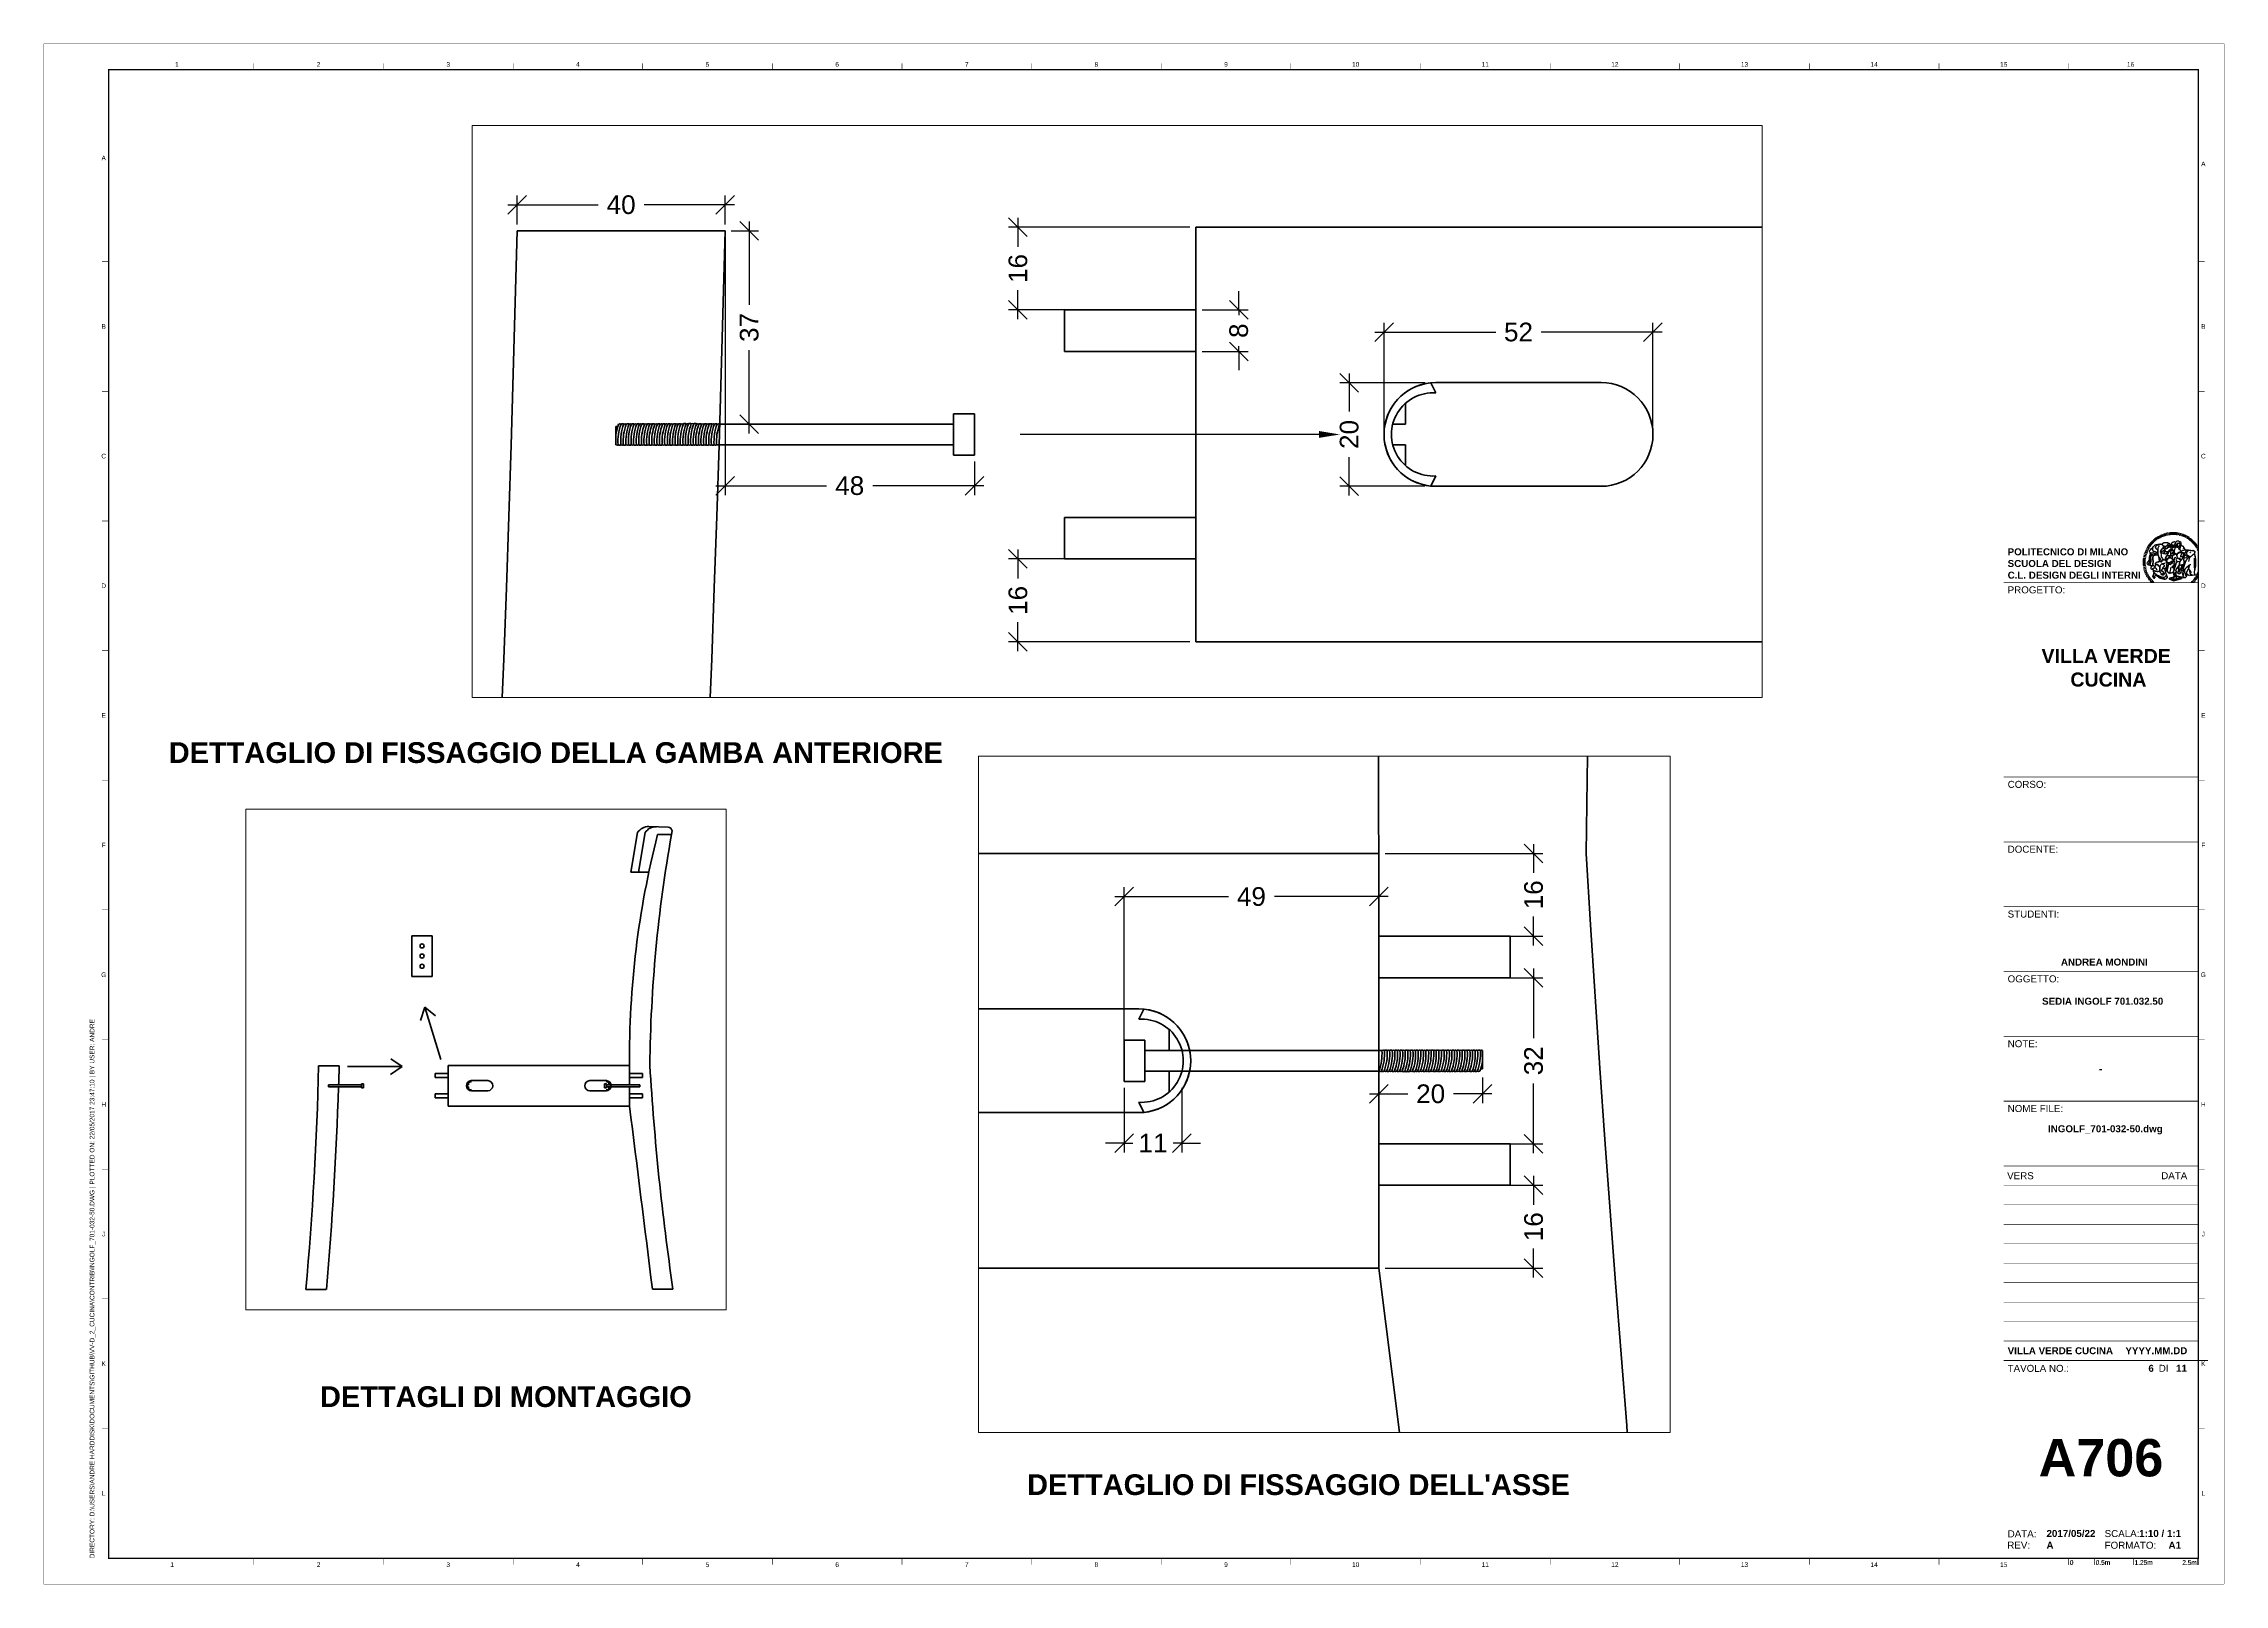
# Paper-space layout 'Layout1 (2)' of a CAD drawing. Header units: millimetres. Extents: x 0 to 421, y 0 to 297.
# The model-space entities are those that its viewports show. They can reach past a viewport. Long polylines and large blocks are cut down to what shows.
import ezdxf
from ezdxf import colors
from ezdxf.entities.mleader import LeaderData, LeaderLine
from ezdxf.enums import TextEntityAlignment as Align
from ezdxf.math import Vec2, Vec3

# ---------------------------------------------------------------- set-up
doc = ezdxf.new("R2010")
doc.units = ezdxf.units.MM
doc.set_wipeout_variables(frame=1)
for name, color, linetype in [('G-ANNO-LOGO', 3, 'Continuous'), ('G-ANNO-TEXT', 3, 'Continuous'), ('G-ANNO-TTLB', 3, 'Continuous'), ('IF-ANNO SYMB', 3, 'Continuous')]:
    doc.layers.add(name, color=color, linetype=linetype)
doc.layers.add('G-ANNO-NPLT', color=210, linetype='Continuous', plot=False)
doc.layers.add('IF-DETL', color=4, linetype='Continuous', lineweight=35)
doc.layers.add('IF-FURN', color=7, linetype='Continuous', lineweight=35)
doc.styles.add('ARIAL', font='arial.ttf')
doc.styles.add('ARIAL-BOLD', font='')
doc.styles.add('E-ARIAL', font='arial.ttf')
doc.styles.get("Standard").update_dxf_attribs({"font": 'arial.ttf'})
doc.styles.get('ARIAL-BOLD').set_extended_font_data('Arial', bold=True)
doc.dimstyles.new('TICK_36', dxfattribs={"dimtxt": 3.6, "dimasz": 3.6, "dimexe": 1.8, "dimexo": 1.2, "dimgap": 1.8, "dimtad": 0, "dimdec": 0, "dimzin": 0, "dimdsep": 46, "dimtxsty": 'ARIAL', "dimblk": 'OBLIQUE', "dimcen": 1.8, "dimdle": 1.8, "dimclrd": 256, "dimclrt": 256, "dimadec": 0, "dimazin": 0, "dimtfac": 1, "dimtdec": 0, "dimtmove": 1, "dimatfit": 3, "dimldrblk": 'OPEN90', "dimfxl": 1, "dimtfill": 1, "dimtolj": 1, "dimtzin": 0, "dimarcsym": 0})

# ---------------------------------------------------------------- blocks, each defined once
blk = doc.blocks.new('_Oblique')
at = {"color": 0, "linetype": 'ByBlock', "lineweight": -2}
blk.add_line((-0.5, -0.5), (0.5, 0.5), dxfattribs=at)
blk = doc.blocks.new('*D132')
at = {"layer": 'DEFPOINTS', "color": 0, "transparency": 16777216}
for p in [(222.25, 261.73), (187.92, 245.73), (222.25, 245.73)]:
    blk.add_point(p, dxfattribs=at)
at = {"layer": 'IF-ANNO SYMB', "color": 0, "lineweight": -2, "transparency": 16777216}
for p, q in [((221.05, 261.73), (186.12, 261.73)), ((221.05, 245.73), (186.12, 245.73))]:
    blk.add_line(p, q, dxfattribs=at)
at = {"layer": 'IF-ANNO SYMB', "lineweight": -2, "transparency": 16777216}
for p, q in [((187.92, 263.53), (187.92, 257.93)), ((187.92, 243.93), (187.92, 249.52))]:
    blk.add_line(p, q, dxfattribs=at)
at = {"layer": 'IF-ANNO SYMB', "lineweight": -2, "transparency": 16777216, "xscale": 3.6, "yscale": 3.6, "zscale": 3.6}
for p, rotation in [((187.92, 261.73), 90), ((187.92, 245.73), 270)]:
    blk.add_blockref('_Oblique', p, dxfattribs=dict(at, rotation=rotation))
at = {"layer": 'IF-ANNO SYMB', "transparency": 16777216, "insert": (187.92, 253.73), "char_height": 3.6, "attachment_point": 5, "rotation": 90, "style": 'ARIAL', "bg_fill": 3, "box_fill_scale": 1.1, "bg_fill_color": 256, "bg_fill_true_color": 13158600, "bg_fill_transparency": 0}
blk.add_mtext('\\A1;16', dxfattribs=at)
blk = doc.blocks.new('_Open90')
at = {"color": 0, "linetype": 'ByBlock', "lineweight": -2}
for p, q in [((0, 0), (-1, 0)), ((-0.5, 0.5), (0, 0)), ((0, 0), (-0.5, -0.5))]:
    blk.add_line(p, q, dxfattribs=at)
blk = doc.blocks.new('*D133')
at = {"layer": 'DEFPOINTS', "color": 0, "transparency": 16777216}
for p in [(187.92, 197.73), (222.25, 197.73), (222.25, 181.73)]:
    blk.add_point(p, dxfattribs=at)
at = {"layer": 'IF-ANNO SYMB', "color": 0, "lineweight": -2, "transparency": 16777216}
for p, q in [((221.05, 197.73), (186.12, 197.73)), ((221.05, 181.73), (186.12, 181.73))]:
    blk.add_line(p, q, dxfattribs=at)
at = {"layer": 'IF-ANNO SYMB', "lineweight": -2, "transparency": 16777216}
for p, q in [((187.92, 199.53), (187.92, 193.93)), ((187.92, 179.93), (187.92, 185.52))]:
    blk.add_line(p, q, dxfattribs=at)
at = {"layer": 'IF-ANNO SYMB', "lineweight": -2, "transparency": 16777216, "xscale": 3.6, "yscale": 3.6, "zscale": 3.6}
for p, rotation in [((187.92, 197.73), 90), ((187.92, 181.73), 270)]:
    blk.add_blockref('_Oblique', p, dxfattribs=dict(at, rotation=rotation))
at = {"layer": 'IF-ANNO SYMB', "transparency": 16777216, "insert": (187.92, 189.73), "char_height": 3.6, "attachment_point": 5, "rotation": 90, "style": 'ARIAL', "bg_fill": 3, "box_fill_scale": 1.1, "bg_fill_color": 256, "bg_fill_true_color": 13158600, "bg_fill_transparency": 0}
blk.add_mtext('\\A1;16', dxfattribs=at)
blk = doc.blocks.new('*D134')
at = {"layer": 'DEFPOINTS', "color": 0, "transparency": 16777216}
for p in [(222.25, 245.73), (222.25, 237.73)]:
    blk.add_point(p, dxfattribs=at)
at = {"layer": 'IF-ANNO SYMB', "lineweight": -2, "transparency": 16777216}
for p, q in [((230.5, 245.73), (230.5, 249.33)), ((230.5, 245.73), (230.5, 244.71)), ((230.5, 237.73), (230.5, 238.74)), ((230.5, 237.73), (230.5, 234.13))]:
    blk.add_line(p, q, dxfattribs=at)
at = {"layer": 'IF-ANNO SYMB', "color": 0, "lineweight": -2, "transparency": 16777216}
for p, q in [((223.45, 245.73), (232.3, 245.73)), ((223.45, 237.73), (232.3, 237.73))]:
    blk.add_line(p, q, dxfattribs=at)
at = {"layer": 'IF-ANNO SYMB', "lineweight": -2, "transparency": 16777216, "xscale": 3.6, "yscale": 3.6, "zscale": 3.6}
for p, rotation in [((230.5, 245.73), 270), ((230.5, 237.73), 90)]:
    blk.add_blockref('_Oblique', p, dxfattribs=dict(at, rotation=rotation))
at = {"layer": 'IF-ANNO SYMB', "transparency": 16777216, "insert": (230.5, 241.73), "char_height": 3.6, "attachment_point": 5, "rotation": 90, "style": 'ARIAL', "bg_fill": 3, "box_fill_scale": 1.1, "bg_fill_color": 256, "bg_fill_true_color": 13158600, "bg_fill_transparency": 0}
blk.add_mtext('\\A1;8', dxfattribs=at)
at = {"layer": 'DEFPOINTS', "color": 0, "transparency": 16777216}
blk.add_point((230.5, 237.73), dxfattribs=at)
blk = doc.blocks.new('*D135')
at = {"layer": 'DEFPOINTS', "color": 0, "transparency": 16777216}
for p in [(131.43, 260.99), (179.52, 217.73), (131.43, 211.84)]:
    blk.add_point(p, dxfattribs=at)
at = {"layer": 'IF-ANNO SYMB', "color": 0, "lineweight": -2, "transparency": 16777216}
for p, q in [((131.43, 259.79), (131.43, 210.04)), ((179.52, 216.53), (179.52, 210.04))]:
    blk.add_line(p, q, dxfattribs=at)
at = {"layer": 'IF-ANNO SYMB', "lineweight": -2, "transparency": 16777216}
for p, q in [((129.63, 211.84), (151.02, 211.84)), ((181.32, 211.84), (159.93, 211.84))]:
    blk.add_line(p, q, dxfattribs=at)
at = {"layer": 'IF-ANNO SYMB', "lineweight": -2, "transparency": 16777216, "xscale": 3.6, "yscale": 3.6, "zscale": 3.6, "rotation": 180}
blk.add_blockref('_Oblique', (131.43, 211.84), dxfattribs=at)
at = {"layer": 'IF-ANNO SYMB', "lineweight": -2, "transparency": 16777216, "xscale": 3.6, "yscale": 3.6, "zscale": 3.6}
blk.add_blockref('_Oblique', (179.52, 211.84), dxfattribs=at)
at = {"layer": 'IF-ANNO SYMB', "transparency": 16777216, "insert": (155.47, 211.84), "char_height": 3.6, "attachment_point": 5, "style": 'ARIAL', "bg_fill": 3, "box_fill_scale": 1.1, "bg_fill_color": 256, "bg_fill_true_color": 13158600, "bg_fill_transparency": 0}
blk.add_mtext('\\A1;48', dxfattribs=at)
blk = doc.blocks.new('*D136')
at = {"layer": 'DEFPOINTS', "color": 0, "transparency": 16777216}
for p in [(267.58, 231.68), (251.8, 211.77), (267.58, 211.77)]:
    blk.add_point(p, dxfattribs=at)
at = {"layer": 'IF-ANNO SYMB', "color": 0, "lineweight": -2, "transparency": 16777216}
for p, q in [((266.38, 231.68), (250, 231.68)), ((266.38, 211.77), (250, 211.77))]:
    blk.add_line(p, q, dxfattribs=at)
at = {"layer": 'IF-ANNO SYMB', "lineweight": -2, "transparency": 16777216}
for p, q in [((251.8, 233.48), (251.8, 226.13)), ((251.8, 209.97), (251.8, 217.32))]:
    blk.add_line(p, q, dxfattribs=at)
at = {"layer": 'IF-ANNO SYMB', "lineweight": -2, "transparency": 16777216, "xscale": 3.6, "yscale": 3.6, "zscale": 3.6}
for p, rotation in [((251.8, 231.68), 90), ((251.8, 211.77), 270)]:
    blk.add_blockref('_Oblique', p, dxfattribs=dict(at, rotation=rotation))
at = {"layer": 'IF-ANNO SYMB', "transparency": 16777216, "insert": (251.8, 221.73), "char_height": 3.6, "attachment_point": 5, "rotation": 90, "style": 'ARIAL', "bg_fill": 3, "box_fill_scale": 1.1, "bg_fill_color": 256, "bg_fill_true_color": 13158600, "bg_fill_transparency": 0}
blk.add_mtext('\\A1;20', dxfattribs=at)
blk = doc.blocks.new('*D137')
at = {"layer": 'DEFPOINTS', "color": 0, "transparency": 16777216}
for p in [(310.38, 241.46), (258.52, 221.73), (310.38, 221.73)]:
    blk.add_point(p, dxfattribs=at)
at = {"layer": 'IF-ANNO SYMB', "lineweight": -2, "transparency": 16777216}
for p, q in [((256.72, 241.46), (280.09, 241.46)), ((312.18, 241.46), (288.81, 241.46))]:
    blk.add_line(p, q, dxfattribs=at)
at = {"layer": 'IF-ANNO SYMB', "color": 0, "lineweight": -2, "transparency": 16777216}
for p, q in [((258.52, 222.93), (258.52, 243.26)), ((310.38, 222.93), (310.38, 243.26))]:
    blk.add_line(p, q, dxfattribs=at)
at = {"layer": 'IF-ANNO SYMB', "lineweight": -2, "transparency": 16777216, "xscale": 3.6, "yscale": 3.6, "zscale": 3.6, "rotation": 180}
blk.add_blockref('_Oblique', (258.52, 241.46), dxfattribs=at)
at = {"layer": 'IF-ANNO SYMB', "lineweight": -2, "transparency": 16777216, "xscale": 3.6, "yscale": 3.6, "zscale": 3.6}
blk.add_blockref('_Oblique', (310.38, 241.46), dxfattribs=at)
at = {"layer": 'IF-ANNO SYMB', "transparency": 16777216, "insert": (284.45, 241.46), "char_height": 3.6, "attachment_point": 5, "style": 'ARIAL', "bg_fill": 3, "box_fill_scale": 1.1, "bg_fill_color": 256, "bg_fill_true_color": 13158600, "bg_fill_transparency": 0}
blk.add_mtext('\\A1;52', dxfattribs=at)
blk = doc.blocks.new('*D138')
at = {"layer": 'DEFPOINTS', "color": 0, "transparency": 16777216}
for p in [(131.43, 266.01), (91.33, 260.99), (131.43, 260.99)]:
    blk.add_point(p, dxfattribs=at)
at = {"layer": 'IF-ANNO SYMB', "lineweight": -2, "transparency": 16777216}
for p, q in [((89.53, 266.01), (106.93, 266.01)), ((133.23, 266.01), (115.82, 266.01))]:
    blk.add_line(p, q, dxfattribs=at)
at = {"layer": 'IF-ANNO SYMB', "color": 0, "lineweight": -2, "transparency": 16777216}
for p, q in [((91.33, 262.19), (91.33, 267.81)), ((131.43, 262.19), (131.43, 267.81))]:
    blk.add_line(p, q, dxfattribs=at)
at = {"layer": 'IF-ANNO SYMB', "lineweight": -2, "transparency": 16777216, "xscale": 3.6, "yscale": 3.6, "zscale": 3.6, "rotation": 180}
blk.add_blockref('_Oblique', (91.33, 266.01), dxfattribs=at)
at = {"layer": 'IF-ANNO SYMB', "lineweight": -2, "transparency": 16777216, "xscale": 3.6, "yscale": 3.6, "zscale": 3.6}
blk.add_blockref('_Oblique', (131.43, 266.01), dxfattribs=at)
at = {"layer": 'IF-ANNO SYMB', "transparency": 16777216, "insert": (111.38, 266.01), "char_height": 3.6, "attachment_point": 5, "style": 'ARIAL', "bg_fill": 3, "box_fill_scale": 1.1, "bg_fill_color": 256, "bg_fill_true_color": 13158600, "bg_fill_transparency": 0}
blk.add_mtext('\\A1;40', dxfattribs=at)
blk = doc.blocks.new('*D139')
at = {"layer": 'DEFPOINTS', "color": 0, "transparency": 16777216}
for p in [(131.43, 260.99), (131.43, 223.73), (136.09, 223.73)]:
    blk.add_point(p, dxfattribs=at)
at = {"layer": 'IF-ANNO SYMB', "color": 0, "lineweight": -2, "transparency": 16777216}
for p, q in [((132.63, 260.99), (137.89, 260.99)), ((132.63, 223.73), (137.89, 223.73))]:
    blk.add_line(p, q, dxfattribs=at)
at = {"layer": 'IF-ANNO SYMB', "lineweight": -2, "transparency": 16777216}
for p, q in [((136.09, 262.79), (136.09, 246.73)), ((136.09, 221.93), (136.09, 237.98))]:
    blk.add_line(p, q, dxfattribs=at)
at = {"layer": 'IF-ANNO SYMB', "lineweight": -2, "transparency": 16777216, "xscale": 3.6, "yscale": 3.6, "zscale": 3.6}
for p, rotation in [((136.09, 260.99), 90), ((136.09, 223.73), 270)]:
    blk.add_blockref('_Oblique', p, dxfattribs=dict(at, rotation=rotation))
at = {"layer": 'IF-ANNO SYMB', "transparency": 16777216, "insert": (136.09, 242.36), "char_height": 3.6, "attachment_point": 5, "rotation": 90, "style": 'ARIAL', "bg_fill": 3, "box_fill_scale": 1.1, "bg_fill_color": 256, "bg_fill_true_color": 13158600, "bg_fill_transparency": 0}
blk.add_mtext('\\A1;37', dxfattribs=at)
blk = doc.blocks.new('*D140')
at = {"layer": 'DEFPOINTS', "color": 0, "transparency": 16777216}
for p in [(257.51, 132.61), (208.38, 100.96), (257.51, 100.96)]:
    blk.add_point(p, dxfattribs=at)
at = {"layer": 'IF-ANNO SYMB', "lineweight": -2, "transparency": 16777216}
for p, q in [((206.58, 132.61), (228.49, 132.61)), ((259.31, 132.61), (237.4, 132.61))]:
    blk.add_line(p, q, dxfattribs=at)
at = {"layer": 'IF-ANNO SYMB', "color": 0, "lineweight": -2, "transparency": 16777216}
for p, q in [((208.38, 102.16), (208.38, 134.41)), ((257.51, 102.16), (257.51, 134.41))]:
    blk.add_line(p, q, dxfattribs=at)
at = {"layer": 'IF-ANNO SYMB', "lineweight": -2, "transparency": 16777216, "xscale": 3.6, "yscale": 3.6, "zscale": 3.6, "rotation": 180}
blk.add_blockref('_Oblique', (208.38, 132.61), dxfattribs=at)
at = {"layer": 'IF-ANNO SYMB', "lineweight": -2, "transparency": 16777216, "xscale": 3.6, "yscale": 3.6, "zscale": 3.6}
blk.add_blockref('_Oblique', (257.51, 132.61), dxfattribs=at)
at = {"layer": 'IF-ANNO SYMB', "transparency": 16777216, "insert": (232.94, 132.61), "char_height": 3.6, "attachment_point": 5, "style": 'ARIAL', "bg_fill": 3, "box_fill_scale": 1.1, "bg_fill_color": 256, "bg_fill_true_color": 13158600, "bg_fill_transparency": 0}
blk.add_mtext('\\A1;49', dxfattribs=at)
blk = doc.blocks.new('*D141')
at = {"layer": 'DEFPOINTS', "color": 0, "transparency": 16777216}
for p in [(257.51, 76.96), (287.37, 76.96), (257.51, 60.96)]:
    blk.add_point(p, dxfattribs=at)
at = {"layer": 'IF-ANNO SYMB', "color": 0, "lineweight": -2, "transparency": 16777216}
for p, q in [((258.71, 76.96), (289.17, 76.96)), ((258.71, 60.96), (289.17, 60.96))]:
    blk.add_line(p, q, dxfattribs=at)
at = {"layer": 'IF-ANNO SYMB', "lineweight": -2, "transparency": 16777216}
for p, q in [((287.37, 78.76), (287.37, 73.17)), ((287.37, 59.16), (287.37, 64.75))]:
    blk.add_line(p, q, dxfattribs=at)
at = {"layer": 'IF-ANNO SYMB', "lineweight": -2, "transparency": 16777216, "xscale": 3.6, "yscale": 3.6, "zscale": 3.6}
for p, rotation in [((287.37, 76.96), 90), ((287.37, 60.96), 270)]:
    blk.add_blockref('_Oblique', p, dxfattribs=dict(at, rotation=rotation))
at = {"layer": 'IF-ANNO SYMB', "transparency": 16777216, "insert": (287.37, 68.96), "char_height": 3.6, "attachment_point": 5, "rotation": 90, "style": 'ARIAL', "bg_fill": 3, "box_fill_scale": 1.1, "bg_fill_color": 256, "bg_fill_true_color": 13158600, "bg_fill_transparency": 0}
blk.add_mtext('\\A1;16', dxfattribs=at)
blk = doc.blocks.new('*D142')
at = {"layer": 'DEFPOINTS', "color": 0, "transparency": 16777216}
for p in [(257.51, 140.96), (287.37, 140.96), (257.51, 124.96)]:
    blk.add_point(p, dxfattribs=at)
at = {"layer": 'IF-ANNO SYMB', "color": 0, "lineweight": -2, "transparency": 16777216}
for p, q in [((258.71, 140.96), (289.17, 140.96)), ((258.71, 124.96), (289.17, 124.96))]:
    blk.add_line(p, q, dxfattribs=at)
at = {"layer": 'IF-ANNO SYMB', "lineweight": -2, "transparency": 16777216}
for p, q in [((287.37, 142.76), (287.37, 137.17)), ((287.37, 123.16), (287.37, 128.75))]:
    blk.add_line(p, q, dxfattribs=at)
at = {"layer": 'IF-ANNO SYMB', "lineweight": -2, "transparency": 16777216, "xscale": 3.6, "yscale": 3.6, "zscale": 3.6}
for p, rotation in [((287.37, 140.96), 90), ((287.37, 124.96), 270)]:
    blk.add_blockref('_Oblique', p, dxfattribs=dict(at, rotation=rotation))
at = {"layer": 'IF-ANNO SYMB', "transparency": 16777216, "insert": (287.37, 132.96), "char_height": 3.6, "attachment_point": 5, "rotation": 90, "style": 'ARIAL', "bg_fill": 3, "box_fill_scale": 1.1, "bg_fill_color": 256, "bg_fill_true_color": 13158600, "bg_fill_transparency": 0}
blk.add_mtext('\\A1;16', dxfattribs=at)
blk = doc.blocks.new('*D143')
at = {"layer": 'DEFPOINTS', "color": 0, "transparency": 16777216}
for p in [(257.51, 116.96), (257.51, 84.96), (287.37, 84.96)]:
    blk.add_point(p, dxfattribs=at)
at = {"layer": 'IF-ANNO SYMB', "lineweight": -2, "transparency": 16777216}
for p, q in [((287.37, 118.76), (287.37, 105.32)), ((287.37, 83.16), (287.37, 96.6))]:
    blk.add_line(p, q, dxfattribs=at)
at = {"layer": 'IF-ANNO SYMB', "color": 0, "lineweight": -2, "transparency": 16777216}
for p, q in [((258.71, 116.96), (289.17, 116.96)), ((258.71, 84.96), (289.17, 84.96))]:
    blk.add_line(p, q, dxfattribs=at)
at = {"layer": 'IF-ANNO SYMB', "lineweight": -2, "transparency": 16777216, "xscale": 3.6, "yscale": 3.6, "zscale": 3.6}
for p, rotation in [((287.37, 116.96), 90), ((287.37, 84.96), 270)]:
    blk.add_blockref('_Oblique', p, dxfattribs=dict(at, rotation=rotation))
at = {"layer": 'IF-ANNO SYMB', "transparency": 16777216, "insert": (287.37, 100.96), "char_height": 3.6, "attachment_point": 5, "rotation": 90, "style": 'ARIAL', "bg_fill": 3, "box_fill_scale": 1.1, "bg_fill_color": 256, "bg_fill_true_color": 13158600, "bg_fill_transparency": 0}
blk.add_mtext('\\A1;32', dxfattribs=at)
blk = doc.blocks.new('*D144')
at = {"layer": 'DEFPOINTS', "color": 0, "transparency": 16777216}
for p in [(208.38, 96.96), (219.54, 96.96), (219.54, 85.09)]:
    blk.add_point(p, dxfattribs=at)
at = {"layer": 'IF-ANNO SYMB', "color": 0, "lineweight": -2, "transparency": 16777216}
for p, q in [((208.38, 95.76), (208.38, 83.29)), ((219.54, 95.76), (219.54, 83.29))]:
    blk.add_line(p, q, dxfattribs=at)
at = {"layer": 'IF-ANNO SYMB', "lineweight": -2, "transparency": 16777216}
for p, q in [((208.38, 85.09), (204.78, 85.09)), ((208.38, 85.09), (210.1, 85.09)), ((219.54, 85.09), (217.82, 85.09)), ((219.54, 85.09), (223.14, 85.09))]:
    blk.add_line(p, q, dxfattribs=at)
at = {"layer": 'IF-ANNO SYMB', "lineweight": -2, "transparency": 16777216, "xscale": 3.6, "yscale": 3.6, "zscale": 3.6}
blk.add_blockref('_Oblique', (208.38, 85.09), dxfattribs=at)
at = {"layer": 'IF-ANNO SYMB', "lineweight": -2, "transparency": 16777216, "xscale": 3.6, "yscale": 3.6, "zscale": 3.6, "rotation": 180}
blk.add_blockref('_Oblique', (219.54, 85.09), dxfattribs=at)
at = {"layer": 'IF-ANNO SYMB', "transparency": 16777216, "insert": (213.96, 85.09), "char_height": 3.6, "attachment_point": 5, "style": 'ARIAL', "bg_fill": 3, "box_fill_scale": 1.1, "bg_fill_color": 256, "bg_fill_true_color": 13158600, "bg_fill_transparency": 0}
blk.add_mtext('\\A1;11', dxfattribs=at)
blk = doc.blocks.new('*D145')
at = {"layer": 'DEFPOINTS', "color": 0, "transparency": 16777216}
for p in [(257.51, 98.96), (277.51, 98.96), (277.51, 94.58)]:
    blk.add_point(p, dxfattribs=at)
at = {"layer": 'IF-ANNO SYMB', "color": 0, "lineweight": -2, "transparency": 16777216}
for p, q in [((257.51, 97.76), (257.51, 92.78)), ((277.51, 97.76), (277.51, 92.78))]:
    blk.add_line(p, q, dxfattribs=at)
at = {"layer": 'IF-ANNO SYMB', "lineweight": -2, "transparency": 16777216}
for p, q in [((255.71, 94.58), (263.11, 94.58)), ((279.31, 94.58), (271.91, 94.58))]:
    blk.add_line(p, q, dxfattribs=at)
at = {"layer": 'IF-ANNO SYMB', "lineweight": -2, "transparency": 16777216, "xscale": 3.6, "yscale": 3.6, "zscale": 3.6, "rotation": 180}
blk.add_blockref('_Oblique', (257.51, 94.58), dxfattribs=at)
at = {"layer": 'IF-ANNO SYMB', "lineweight": -2, "transparency": 16777216, "xscale": 3.6, "yscale": 3.6, "zscale": 3.6}
blk.add_blockref('_Oblique', (277.51, 94.58), dxfattribs=at)
at = {"layer": 'IF-ANNO SYMB', "transparency": 16777216, "insert": (267.51, 94.58), "char_height": 3.6, "attachment_point": 5, "style": 'ARIAL', "bg_fill": 3, "box_fill_scale": 1.1, "bg_fill_color": 256, "bg_fill_true_color": 13158600, "bg_fill_transparency": 0}
blk.add_mtext('\\A1;20', dxfattribs=at)
blk = doc.blocks.new('*U111')
at = {"layer": 'G-ANNO-TTLB', "const_width": 0.18}
for points in [[(0, -2.5), (0, 0)], [(10, 0), (10, -2.5)], [(25, 0), (25, -2.5)]]:
    blk.add_lwpolyline(points, dxfattribs=at)
at = {"layer": 'G-ANNO-TTLB'}
blk.add_lwpolyline([(50, 0, 0.48, 0.48, 0), (50, -2.5, 0.48, 0.48, 0)], format="xyseb", dxfattribs=at)
at = {"layer": 'G-ANNO-TEXT', "style": 'E-ARIAL'}
blk.add_text('0', height=1.8, dxfattribs=at).set_placement((1.2, -0.7), align=Align.TOP_CENTER)
for s, p in [('0.5m', (10.5, -2.5)), ('1.25m', (25.5, -2.5))]:
    blk.add_text(s, height=1.8, dxfattribs=at).set_placement(p)
blk.add_text('2.5m', height=1.8, dxfattribs=at).set_placement((49.5, -2.5), align=Align.RIGHT)
blk = doc.blocks.new('logoPolimi')
for p, q in [((-1.58, 1.77), (-1.44, 1.61)), ((-1.49, 1.84), (-1.36, 1.68)), ((-1.41, 1.91), (-1.28, 1.74)), ((-1.32, 1.97), (-1.2, 1.8)), ((-1.22, 2.03), (-1.11, 1.85)), ((-1.13, 2.09), (-1.03, 1.9)), ((-1.03, 2.14), (-0.94, 1.95)), ((-0.93, 2.18), (-0.84, 1.99)), ((-0.83, 2.22), (-0.75, 2.03)), ((-0.72, 2.26), (-0.66, 2.06)), ((-0.61, 2.29), (-0.56, 2.09)), ((-0.51, 2.32), (-0.46, 2.11)), ((-0.4, 2.34), (-0.36, 2.13)), ((-0.29, 2.35), (-0.26, 2.14)), ((-0.18, 2.36), (-0.16, 2.15)), ((-0.07, 2.37), (-0.06, 2.16)), ((0.04, 2.37), (0.04, 2.16)), ((0.15, 2.36), (0.14, 2.16)), ((0.26, 2.36), (0.24, 2.15)), ((0.37, 2.34), (0.34, 2.13)), ((0.48, 2.32), (0.44, 2.12)), ((0.59, 2.3), (0.54, 2.09)), ((0.69, 2.27), (0.63, 2.07)), ((0.8, 2.23), (0.73, 2.03)), ((0.9, 2.19), (0.82, 2)), ((1, 2.15), (0.91, 1.96)), ((1.1, 2.1), (1, 1.91)), ((1.2, 2.04), (1.09, 1.86)), ((1.29, 1.99), (1.18, 1.81)), ((1.38, 1.92), (1.26, 1.75)), ((1.47, 1.86), (1.34, 1.69)), ((1.56, 1.79), (1.42, 1.63)), ((-2.37, 0.12), (-2.16, 0.11)), ((-2.37, 0.01), (-2.16, 0.01)), ((-2.36, 0.23), (-2.15, 0.21)), ((-2.35, 0.34), (-2.14, 0.31)), ((-2.33, 0.45), (-2.12, 0.41)), ((-2.3, 0.55), (-2.1, 0.51)), ((-2.28, 0.66), (-2.07, 0.6)), ((-2.24, 0.77), (-2.04, 0.7)), ((-2.2, 0.87), (-2.01, 0.79)), ((-2.16, 0.97), (-1.97, 0.89)), ((-2.11, 1.07), (-1.93, 0.98)), ((-2.06, 1.17), (-1.88, 1.07)), ((-2.01, 1.26), (-1.83, 1.15)), ((-1.94, 1.36), (-1.77, 1.24)), ((-1.88, 1.45), (-1.71, 1.32)), ((-1.84, 0.03), (-1.82, 0.35)), ((-1.81, 1.53), (-1.65, 1.4)), ((-1.74, 1.61), (-1.58, 1.47)), ((-1.73, 0.59), (-1.73, 0.59)), ((-1.73, 0.59), (-1.73, 0.59)), ((-1.66, 1.69), (-1.51, 1.54)), ((-1.65, 0.57), (-1.65, 0.57)), ((-1.59, 1.12), (-1.59, 1.12)), ((-1.51, 0.55), (-1.51, 0.55)), ((-1.51, 0.55), (-1.51, 0.55)), ((-1.31, 0.79), (-1.21, 0.75)), ((-1.21, 0.75), (-1.31, 0.79)), ((-1.21, 0.75), (-1.31, 0.79)), ((-1.21, 0.75), (-1.21, 0.75)), ((-1.21, 0.75), (-1.21, 0.75)), ((-1.19, 0.76), (-1.19, 0.76)), ((-1.19, 0.76), (-1.19, 0.76)), ((-1.17, 0.99), (-1.18, 0.99)), ((-1.18, 0.99), (-1.17, 0.99)), ((-1.16, 0.57), (-1.16, 0.57)), ((-1.16, 0.57), (-1.16, 0.57)), ((-1.1, 0.01), (-0.99, 0.06)), ((-0.99, 0.06), (-1.1, 0.01)), ((-0.99, 0.06), (-1.1, 0.01)), ((-0.99, 0.06), (-0.99, 0.06)), ((-0.99, 0.06), (-0.99, 0.06)), ((-0.97, 0.79), (-0.98, 0.79)), ((-0.89, 0.84), (-0.97, 0.79)), ((-0.97, 0.79), (-0.89, 0.84)), ((-0.96, 1.41), (-0.96, 1.41)), ((-0.96, 1.41), (-0.96, 1.41)), ((-0.89, 0.84), (-0.82, 0.87)), ((-0.82, 0.87), (-0.89, 0.84)), ((-0.89, 0.84), (-0.82, 0.87)), ((-0.88, 0.83), (-0.89, 0.84)), ((-0.85, 1.39), (-0.85, 1.39)), ((-0.85, 1.39), (-0.85, 1.39)), ((-0.84, 0.14), (-0.84, 0.14)), ((-0.77, 1.08), (-0.78, 1.08)), ((-0.78, 1.08), (-0.77, 1.08)), ((-0.61, 1.12), (-0.77, 1.08)), ((-0.77, 1.08), (-0.61, 1.12)), ((-0.77, 1.08), (-0.61, 1.12)), ((-0.75, 1.3), (-0.76, 1.29)), ((-0.76, 1.29), (-0.75, 1.3)), ((-0.65, 0.99), (-0.7, 0.96)), ((-0.69, 0.18), (-0.68, 0.18)), ((-0.66, 0.93), (-0.66, 0.93)), ((-0.66, 0.93), (-0.64, 0.93)), ((-0.66, 0.93), (-0.66, 0.93)), ((-0.66, 0.93), (-0.66, 0.93)), ((-0.63, 1.01), (-0.63, 1.01)), ((-0.63, 1.01), (-0.62, 1.01)), ((-0.63, 0.66), (-0.63, 0.66)), ((-0.6, 1.12), (-0.61, 1.12)), ((-0.61, 1.12), (-0.6, 1.12)), ((-0.61, 1.12), (-0.6, 1.12)), ((-0.61, 0.86), (-0.57, 0.85)), ((-0.57, 0.85), (-0.61, 0.86)), ((-0.61, 0.86), (-0.57, 0.85)), ((-0.53, 1.08), (-0.6, 1.12)), ((-0.6, 1.12), (-0.6, 1.11)), ((-0.6, 1.12), (-0.53, 1.08)), ((-0.57, 0.8), (-0.59, 0.8)), ((-0.57, 0.85), (-0.53, 0.84)), ((-0.57, 0.85), (-0.57, 0.85)), ((-0.57, 0.85), (-0.57, 0.85)), ((-0.57, 0.85), (-0.53, 0.84)), ((-0.56, 0.29), (-0.49, 0.48)), ((-0.56, 0.14), (-0.56, 0.29)), ((-0.5, 0.11), (-0.56, 0.14)), ((-0.53, 0.84), (-0.51, 0.84)), ((-0.53, 0.84), (-0.51, 0.84)), ((-0.53, 0.84), (-0.53, 0.84)), ((-0.51, 0.11), (-0.51, 0.11)), ((-0.51, 0.11), (-0.51, 0.11)), ((-0.34, 0.33), (-0.5, 0.11)), ((-0.49, 0.48), (-0.41, 0.55)), ((-0.42, 0.8), (-0.47, 0.79)), ((-0.42, 0.8), (-0.47, 0.79)), ((-0.47, 0.79), (-0.45, 0.76)), ((-0.47, 0.79), (-0.45, 0.76)), ((-0.45, 1.14), (-0.42, 1.11)), ((-0.42, 1.26), (-0.36, 1.22)), ((-0.41, 0.55), (-0.34, 0.49)), ((-0.4, 1.37), (-0.38, 1.38)), ((-0.39, 1.37), (-0.4, 1.37)), ((-0.35, 1.33), (-0.4, 1.37)), ((-0.39, 1.24), (-0.4, 1.23)), ((-0.38, 1.14), (-0.38, 1.14)), ((-0.34, 0.49), (-0.09, 0.48)), ((-0.16, 0.32), (-0.34, 0.33)), ((-0.14, 0.32), (-0.31, 0.34)), ((-0.28, 1.3), (-0.29, 1.3)), ((-0.28, 1.3), (-0.28, 1.3)), ((-0.16, 1.24), (-0.16, 1.25)), ((-0.16, 1.25), (-0.16, 1.25)), ((-0.16, 0.49), (-0.14, 0.64)), ((-0.06, 0.27), (-0.16, 0.32)), ((-0.1, 0.88), (-0.09, 0.87)), ((-0.08, 1.37), (-0.08, 1.38)), ((-0.08, 1.23), (-0.05, 1.21)), ((-0.05, 1.21), (-0.08, 1.23)), ((-0.08, 1.23), (-0.05, 1.21)), ((-0.03, 0.26), (-0.06, 0.27)), ((-0.05, 1.21), (-0.04, 1.21)), ((-0.04, 1.21), (-0.05, 1.21)), ((-0.04, 1.21), (-0.04, 1.21)), ((-0.04, 1.21), (-0.04, 1.21)), ((-0.04, 0.48), (-0.03, 0.26)), ((0.03, 1.15), (0.03, 1.15)), ((0.03, 0.66), (0.03, 0.67)), ((0.07, 0.58), (0.07, 0.57)), ((0.1, 1.18), (0.1, 1.18)), ((0.1, 0.84), (0.1, 0.84)), ((0.13, 1.32), (0.17, 1.19)), ((0.14, 0.71), (0.34, 0.65)), ((0.31, 0.56), (0.17, 0.63)), ((0.27, 1.61), (0.27, 1.61)), ((0.27, 1.61), (0.27, 1.61)), ((0.27, 1.61), (0.27, 1.61)), ((0.29, 1.29), (0.29, 1.29)), ((0.29, 1.29), (0.29, 1.29)), ((0.29, 1.29), (0.29, 1.29)), ((0.29, 1.29), (0.29, 1.29)), ((0.33, 0.49), (0.34, 0.49)), ((0.33, 0.03), (0.35, 0.03)), ((0.33, 0.03), (0.35, 0.03)), ((0.34, 0.65), (0.34, 0.64)), ((0.35, 0.03), (0.57, 0.06)), ((0.35, 0.03), (0.57, 0.06)), ((0.35, 0.03), (0.35, 0.03)), ((0.35, 0.03), (0.35, 0.03)), ((0.38, 1.36), (0.37, 1.35)), ((0.38, 0.34), (0.37, 0.34)), ((0.38, 0.34), (0.38, 0.34)), ((0.43, 0.67), (0.39, 0.64)), ((0.49, 1.05), (0.51, 1.13)), ((0.51, 1.13), (0.49, 1.05)), ((0.49, 1.05), (0.51, 1.13)), ((0.51, 1.31), (0.5, 1.29)), ((0.51, 1.13), (0.52, 1.23)), ((0.52, 1.23), (0.51, 1.23)), ((0.51, 1.23), (0.52, 1.23)), ((0.52, 1.23), (0.51, 1.13)), ((0.51, 1.13), (0.52, 1.23)), ((0.52, 1.24), (0.6, 1.37)), ((0.52, 1.23), (0.6, 1.36)), ((0.6, 1.36), (0.52, 1.23)), ((0.52, 1.23), (0.52, 1.23)), ((0.52, 1.23), (0.52, 1.24)), ((0.52, 1.23), (0.52, 1.23)), ((0.55, 1.07), (0.53, 1.06)), ((0.53, 1.04), (0.53, 1.06)), ((0.53, 1.05), (0.53, 1.04)), ((0.54, 0.3), (0.63, 0.32)), ((0.54, -0.08), (0.61, 0.06)), ((0.61, 0.06), (0.54, -0.08)), ((0.54, -0.08), (0.61, 0.06)), ((0.56, 0.19), (0.59, 0.21)), ((0.57, 1.07), (0.57, 1.07)), ((0.57, 1.07), (0.57, 1.07)), ((0.57, 1.07), (0.57, 1.07)), ((0.57, 1.07), (0.57, 1.07)), ((0.57, 1.07), (0.57, 1.07)), ((0.57, 1.07), (0.57, 1.07)), ((0.57, 1.07), (0.57, 1.07)), ((0.58, 0.3), (0.59, 0.29)), ((0.59, 0.78), (0.59, 0.79)), ((0.59, 0.79), (0.59, 0.79)), ((0.59, 0.79), (0.59, 0.79)), ((0.59, 0.79), (0.59, 0.78)), ((0.61, 0.06), (0.6, 0.07)), ((0.6, 0.07), (0.61, 0.06)), ((0.61, 0.06), (0.61, 0.07)), ((0.62, 0.21), (0.65, 0.22)), ((0.64, 1.37), (0.65, 1.37)), ((0.69, 0.86), (0.68, 0.86)), ((0.68, 0.86), (0.69, 0.86)), ((0.68, 0.76), (0.68, 0.76)), ((0.76, 0.26), (0.76, 0.26)), ((0.82, 0.35), (0.84, 0.36)), ((0.82, 0.35), (0.82, 0.35)), ((0.84, 0.36), (0.84, 0.37)), ((0.85, 0.34), (1.05, 0.35)), ((0.93, 1.05), (0.93, 1.05)), ((0.93, 1.05), (0.93, 1.05)), ((0.93, 1.05), (0.93, 1.04)), ((0.93, 1.05), (0.93, 1.05)), ((0.97, 0.66), (0.96, 0.66)), ((1.01, 0.97), (0.98, 0.96)), ((1.17, 0.96), (1.17, 0.95)), ((1.17, 0.95), (1.17, 0.95)), ((1.34, 0.37), (1.26, 0.04)), ((1.27, 0.37), (1.27, 0.38)), ((1.28, 0.95), (1.28, 0.95)), ((1.37, 0.73), (1.46, 0.81)), ((1.41, 0.4), (1.41, 0.41)), ((1.64, 1.71), (1.49, 1.56)), ((1.49, 0.9), (1.57, 0.92)), ((1.72, 1.63), (1.56, 1.49)), ((1.67, 0.6), (1.57, 0.53)), ((1.79, 1.55), (1.63, 1.41)), ((1.86, 1.47), (1.7, 1.34)), ((1.93, 1.38), (1.76, 1.26)), ((1.99, 1.29), (1.81, 1.17)), ((2.05, 1.19), (1.87, 1.09)), ((2.1, 1.1), (1.92, 1)), ((2.15, 1), (1.96, 0.91)), ((2.19, 0.9), (2, 0.82)), ((2.23, 0.79), (2.04, 0.72)), ((2.27, 0.69), (2.07, 0.63)), ((2.3, 0.58), (2.09, 0.53)), ((2.32, 0.47), (2.12, 0.43)), ((2.34, 0.37), (2.13, 0.33)), ((2.36, 0.26), (2.15, 0.23)), ((2.37, 0.15), (2.16, 0.13)), ((2.37, 0.04), (2.16, 0.03)), ((-2.37, -0.1), (-2.16, -0.09)), ((-2.36, -0.21), (-2.15, -0.19)), ((-2.35, -0.32), (-2.14, -0.29)), ((-2.33, -0.43), (-2.12, -0.39)), ((-2.31, -0.54), (-2.1, -0.49)), ((-2.28, -0.65), (-2.08, -0.59)), ((-2.25, -0.75), (-2.05, -0.69)), ((-2.21, -0.86), (-2.02, -0.78)), ((-2.17, -0.96), (-1.98, -0.87)), ((-2.12, -1.06), (-1.93, -0.96)), ((-2.07, -1.16), (-1.89, -1.05)), ((-2.04, -0.15), (-1.97, -0.2)), ((-2.01, -1.25), (-1.84, -1.14)), ((-1.95, -1.34), (-1.78, -1.22)), ((-1.89, -1.43), (-1.72, -1.31)), ((-1.82, -1.52), (-1.66, -1.38)), ((-1.75, -1.6), (-1.59, -1.46)), ((-1.67, -1.68), (-1.52, -1.53)), ((-1.58, -0.12), (-1.6, -0.18)), ((-1.6, -0.18), (-1.58, -0.28)), ((-1.57, -0.54), (-1.59, -0.54)), ((-1.59, -0.54), (-1.59, -0.54)), ((-1.59, -1.76), (-1.45, -1.6)), ((-1.56, -0.32), (-1.56, -0.31)), ((-1.56, -0.31), (-1.56, -0.31)), ((-1.53, -0.65), (-1.53, -0.65)), ((-1.53, -0.65), (-1.53, -0.65)), ((-1.51, -1.83), (-1.37, -1.67)), ((-1.48, -0.86), (-1.48, -0.85)), ((-1.42, -0.37), (-1.42, -0.37)), ((-1.42, -1.9), (-1.29, -1.73)), ((-1.38, -0.46), (-1.38, -0.46)), ((-1.31, -0.24), (-1.31, -0.23)), ((-1.31, -0.23), (-1.31, -0.24)), ((-1.23, -0.19), (-1.23, -0.19)), ((-1.23, -0.19), (-1.23, -0.19)), ((-1.23, -0.19), (-1.23, -0.19)), ((-1.23, -0.19), (-1.23, -0.19)), ((-1.01, -0.39), (-1.02, -0.39)), ((-1.02, -0.39), (-1.01, -0.39)), ((-1.02, -0.7), (-1.02, -0.7)), ((-1.02, -0.7), (-1.02, -0.7)), ((-1.02, -0.7), (-1.02, -0.7)), ((-0.79, -0.51), (-0.83, -0.58)), ((-0.83, -0.58), (-0.79, -0.51)), ((-0.83, -0.58), (-0.79, -0.51)), ((-0.78, -1.05), (-0.83, -0.94)), ((-0.83, -0.94), (-0.78, -1.05)), ((-0.83, -0.94), (-0.83, -0.94)), ((-0.83, -0.94), (-0.78, -1.05)), ((-0.82, -1.23), (-0.82, -1.23)), ((-0.82, -1.23), (-0.77, -1.23)), ((-0.77, -1.23), (-0.82, -1.23)), ((-0.82, -1.23), (-0.82, -1.23)), ((-0.77, -1.23), (-0.82, -1.23)), ((-0.75, -0.96), (-0.8, -0.89)), ((-0.8, -0.89), (-0.79, -0.92)), ((-0.79, -0.92), (-0.8, -0.89)), ((-0.8, -0.89), (-0.75, -0.96)), ((-0.79, -0.92), (-0.8, -0.89)), ((-0.8, -0.89), (-0.8, -0.89)), ((-0.8, -0.89), (-0.75, -0.96)), ((-0.79, -0.92), (-0.78, -0.95)), ((-0.78, -0.95), (-0.79, -0.92)), ((-0.78, -0.95), (-0.79, -0.92)), ((-0.77, -0.49), (-0.78, -0.48)), ((-0.78, -0.48), (-0.77, -0.49)), ((-0.78, -0.95), (-0.76, -1)), ((-0.76, -1), (-0.78, -0.95)), ((-0.76, -1), (-0.78, -0.95)), ((-0.71, -0.89), (-0.75, -0.87)), ((-0.75, -0.87), (-0.71, -0.89)), ((-0.75, -0.87), (-0.71, -0.89)), ((-0.72, -1.01), (-0.75, -0.96)), ((-0.75, -0.96), (-0.72, -1.01)), ((-0.75, -0.96), (-0.72, -1.01)), ((-0.64, -0.93), (-0.71, -0.89)), ((-0.71, -0.89), (-0.64, -0.93)), ((-0.71, -0.89), (-0.64, -0.93)), ((-0.66, -0.53), (-0.66, -0.53)), ((-0.66, -0.53), (-0.66, -0.53)), ((-0.66, -0.53), (-0.66, -0.53)), ((-0.39, -0.81), (-0.51, -0.69)), ((-0.51, -1.04), (-0.5, -1.04)), ((-0.48, -0.42), (-0.48, -0.42)), ((-0.48, -0.42), (-0.48, -0.42)), ((-0.48, -0.42), (-0.48, -0.42)), ((-0.41, -0.51), (-0.41, -0.51)), ((-0.38, -0.05), (-0.39, -0.12)), ((-0.39, -0.12), (-0.37, -0.1)), ((-0.35, -0.14), (-0.37, -0.08)), ((-0.37, -0.09), (-0.37, -0.09)), ((-0.33, -0.12), (-0.35, -0.14)), ((-0.32, -0.14), (-0.35, -0.14)), ((-0.35, -0.18), (-0.34, -0.22)), ((-0.34, -0.08), (-0.29, -0.16)), ((-0.34, -0.22), (-0.34, -0.22)), ((-0.27, -0.17), (-0.32, -0.14)), ((-0.25, -0.91), (-0.26, -0.9)), ((-0.26, -1.29), (0.1, -1.2)), ((0.1, -1.2), (-0.26, -1.29)), ((0.08, -1.4), (-0.26, -1.29)), ((-0.26, -1.29), (0.08, -1.4)), ((-0.26, -1.38), (-0.26, -1.29)), ((-0.26, -1.29), (-0.26, -1.29)), ((-0.26, -1.29), (-0.26, -1.38)), ((-0.26, -1.29), (0.08, -1.4)), ((-0.26, -1.29), (-0.26, -1.29)), ((0.08, -1.49), (-0.26, -1.38)), ((-0.26, -1.38), (0.09, -1.49)), ((-0.14, -0.15), (-0.16, -0.13)), ((-0.11, -0.04), (-0.12, -0.05)), ((-0.04, -0.41), (-0.01, -0.44)), ((-0.01, -0.44), (-0.04, -0.41)), ((-0.04, -0.41), (-0.01, -0.44)), ((0.07, -0.84), (0.07, -0.84)), ((0.07, -0.84), (0.07, -0.84)), ((0.1, -1.2), (0.08, -1.32)), ((0.08, -1.32), (0.13, -1.2)), ((0.08, -1.4), (0.72, -1.22)), ((0.72, -1.22), (0.08, -1.4)), ((0.08, -1.4), (0.72, -1.22)), ((0.72, -1.31), (0.08, -1.49)), ((0.08, -1.44), (0.08, -1.4)), ((0.08, -1.4), (0.08, -1.44)), ((0.08, -1.4), (0.08, -1.49)), ((0.08, -1.49), (0.08, -1.44)), ((0.08, -1.44), (0.08, -1.44)), ((0.08, -1.44), (0.08, -1.45)), ((0.08, -1.45), (0.08, -1.46)), ((0.08, -1.46), (0.08, -1.49)), ((0.1, -1.01), (0.09, -0.86)), ((0.1, -1.01), (0.09, -0.86)), ((0.09, -1.49), (0.72, -1.31)), ((0.1, -1.2), (0.12, -1.04)), ((0.12, -1.04), (0.1, -1.2)), ((0.13, -1.2), (0.1, -1.2)), ((0.1, -1.2), (0.13, -1.2)), ((0.13, -1.2), (0.1, -1.2)), ((0.1, -1.2), (0.1, -1.2)), ((0.11, -0.44), (0.11, -0.44)), ((0.11, -0.44), (0.11, -0.44)), ((0.12, -0.21), (0.12, -0.21)), ((0.12, -0.21), (0.12, -0.21)), ((0.12, -0.21), (0.12, -0.21)), ((0.12, -0.21), (0.12, -0.21)), ((0.12, -0.21), (0.12, -0.21)), ((0.12, -0.21), (0.12, -0.21)), ((0.12, -0.21), (0.12, -0.21)), ((0.12, -0.21), (0.12, -0.21)), ((0.12, -0.21), (0.12, -0.21)), ((0.12, -0.21), (0.12, -0.21)), ((0.12, -0.21), (0.12, -0.21)), ((0.12, -0.21), (0.12, -0.21)), ((0.12, -0.21), (0.12, -0.21)), ((0.12, -0.56), (0.14, -0.53)), ((0.14, -0.53), (0.12, -0.56)), ((0.12, -0.56), (0.14, -0.53)), ((0.12, -1.04), (0.12, -1.04)), ((0.12, -1.04), (0.12, -1.04)), ((0.12, -1.04), (0.12, -1.04)), ((0.21, -0.99), (0.13, -1.2)), ((0.13, -1.2), (0.21, -0.99)), ((0.36, -1.14), (0.13, -1.2)), ((0.13, -1.2), (0.26, -1.17)), ((0.14, -0.53), (0.16, -0.49)), ((0.16, -0.49), (0.14, -0.53)), ((0.14, -0.53), (0.16, -0.49)), ((0.16, -0.49), (0.16, -0.49)), ((0.16, -0.49), (0.16, -0.49)), ((0.28, -1.19), (0.21, -0.99)), ((0.21, -0.99), (0.31, -1.27)), ((0.24, -0.17), (0.24, -0.16)), ((0.24, -0.16), (0.24, -0.17)), ((0.25, -0.84), (0.25, -0.88)), ((0.25, -0.88), (0.25, -0.84)), ((0.25, -0.88), (0.25, -0.84)), ((0.25, -0.88), (0.29, -1.17)), ((0.26, -0.88), (0.25, -0.88)), ((0.31, -1.27), (0.25, -0.88)), ((0.26, -1.17), (0.28, -1.16)), ((0.28, -1.16), (0.36, -1.14)), ((0.29, -1.17), (0.28, -1.19)), ((0.36, -1.14), (0.72, -1.22)), ((0.72, -1.22), (0.36, -1.14)), ((0.49, -0.31), (0.49, -0.31)), ((0.49, -0.31), (0.49, -0.31)), ((0.5, -0.27), (0.5, -0.27)), ((0.51, -0.27), (0.51, -0.27)), ((0.72, -0.81), (0.75, -0.89)), ((0.72, -1.22), (0.72, -1.31)), ((0.72, -1.31), (0.72, -1.22)), ((0.74, -0.23), (0.74, -0.23)), ((0.74, -0.23), (0.75, -0.24)), ((0.75, -0.23), (0.75, -0.23)), ((0.86, -0.25), (0.82, -0.34)), ((0.87, -0.22), (0.86, -0.23)), ((0.87, -0.22), (0.86, -0.25)), ((0.96, -0.58), (0.96, -0.57)), ((1.05, -1.05), (1.04, -1.05)), ((1.31, -0.27), (1.3, -0.26)), ((1.3, -0.26), (1.3, -0.26)), ((1.3, -0.26), (1.3, -0.26)), ((1.3, -0.26), (1.31, -0.27)), ((1.3, -0.26), (1.3, -0.26)), ((1.46, -1.87), (1.33, -1.7)), ((1.54, -1.8), (1.41, -1.64)), ((1.63, -1.72), (1.48, -1.57)), ((1.71, -1.65), (1.55, -1.5)), ((1.78, -1.57), (1.62, -1.43)), ((1.85, -1.48), (1.69, -1.35)), ((1.92, -1.39), (1.75, -1.27)), ((1.98, -1.3), (1.81, -1.19)), ((2.04, -1.21), (1.86, -1.1)), ((2.09, -1.11), (1.91, -1.01)), ((2.14, -1.01), (1.95, -0.92)), ((2.19, -0.91), (1.99, -0.83)), ((2.23, -0.81), (2.03, -0.74)), ((2.26, -0.7), (2.06, -0.64)), ((2.29, -0.6), (2.09, -0.55)), ((2.32, -0.49), (2.11, -0.45)), ((2.34, -0.38), (2.13, -0.35)), ((2.35, -0.27), (2.15, -0.25)), ((2.37, -0.08), (2.16, -0.07)), ((2.36, -0.16), (2.16, -0.15)), ((-1.33, -1.96), (-1.21, -1.79)), ((-1.24, -2.02), (-1.13, -1.84)), ((-1.14, -2.08), (-1.04, -1.89)), ((-1.04, -2.13), (-0.95, -1.94)), ((-0.94, -2.18), (-0.86, -1.98)), ((-0.84, -2.22), (-0.77, -2.02)), ((-0.74, -2.25), (-0.67, -2.05)), ((-0.63, -2.29), (-0.57, -2.08)), ((-0.52, -2.31), (-0.48, -2.11)), ((-0.42, -2.33), (-0.38, -2.13)), ((-0.31, -2.35), (-0.28, -2.14)), ((-0.2, -2.36), (-0.18, -2.15)), ((-0.09, -2.37), (-0.08, -2.16)), ((0.03, -2.37), (0.02, -2.16)), ((0.14, -2.37), (0.12, -2.16)), ((0.25, -2.36), (0.22, -2.15)), ((0.35, -2.34), (0.32, -2.14)), ((0.46, -2.32), (0.42, -2.12)), ((0.57, -2.3), (0.52, -2.1)), ((0.68, -2.27), (0.62, -2.07)), ((0.78, -2.24), (0.71, -2.04)), ((0.89, -2.2), (0.81, -2)), ((0.99, -2.15), (0.9, -1.96)), ((1.09, -2.11), (0.99, -1.92)), ((1.19, -2.05), (1.08, -1.87)), ((1.28, -2), (1.17, -1.82)), ((1.37, -1.93), (1.25, -1.76))]:
    blk.add_line(p, q)
for points in [[(-1.9, 0.12), (-1.94, 0.02), (-2.05, -0.09), (-2.05, -0.09)], [(-1.86, 0.38), (-1.86, 0.38), (-1.87, 0.19), (-1.9, 0.12)], [(-1.76, 0.6), (-1.76, 0.6), (-1.84, 0.57), (-1.86, 0.38)], [(-1.86, -0.04), (-1.84, 0.02), (-1.84, 0.03), (-1.84, 0.03)], [(-1.82, 0.78), (-1.83, 0.8), (-1.85, 0.86), (-1.83, 0.88)], [(-1.82, 0.78), (-1.83, 0.8), (-1.85, 0.86), (-1.83, 0.88)], [(-1.83, 0.88), (-1.81, 0.9), (-1.76, 0.96), (-1.76, 0.96)], [(-1.83, 0.88), (-1.81, 0.9), (-1.76, 0.96), (-1.76, 0.96)], [(-1.76, 0.6), (-1.83, 0.7), (-1.78, 0.74), (-1.78, 0.74)], [(-1.78, 0.74), (-1.79, 0.74), (-1.83, 0.7), (-1.76, 0.6)], [(-1.78, 0.74), (-1.8, 0.76), (-1.81, 0.78), (-1.82, 0.78)], [(-1.78, 0.74), (-1.8, 0.76), (-1.81, 0.78), (-1.82, 0.78)], [(-1.82, 0.35), (-1.81, 0.5), (-1.73, 0.59), (-1.73, 0.59)], [(-1.82, -0.19), (-1.73, -0.07), (-1.75, 0.14), (-1.75, 0.3)], [(-1.75, 0.33), (-1.75, 0.17), (-1.73, -0.05), (-1.8, -0.17)], [(-1.78, 0.74), (-1.75, 0.72), (-1.72, 0.69), (-1.68, 0.7)], [(-1.68, 0.7), (-1.72, 0.69), (-1.75, 0.72), (-1.78, 0.74)], [(-1.68, 0.7), (-1.72, 0.69), (-1.75, 0.72), (-1.78, 0.74)], [(-1.78, 0.74), (-1.78, 0.74), (-1.78, 0.74), (-1.78, 0.74)], [(-1.76, 0.96), (-1.68, 1.1), (-1.59, 1.12), (-1.59, 1.12)], [(-1.76, 0.96), (-1.68, 1.1), (-1.6, 1.12), (-1.6, 1.12)], [(-1.73, 0.59), (-1.74, 0.59), (-1.75, 0.6), (-1.76, 0.6)], [(-1.73, 0.59), (-1.74, 0.59), (-1.75, 0.6), (-1.76, 0.6)], [(-1.75, 0.3), (-1.76, 0.47), (-1.65, 0.57), (-1.65, 0.57)], [(-1.65, 0.57), (-1.65, 0.57), (-1.76, 0.5), (-1.75, 0.33)], [(-1.65, 0.57), (-1.68, 0.58), (-1.7, 0.58), (-1.73, 0.59)], [(-1.65, 0.57), (-1.68, 0.58), (-1.7, 0.58), (-1.73, 0.59)], [(-1.5, 0.71), (-1.53, 0.74), (-1.61, 0.71), (-1.68, 0.7)], [(-1.68, 0.7), (-1.61, 0.71), (-1.53, 0.73), (-1.5, 0.71)], [(-1.5, 0.71), (-1.53, 0.73), (-1.61, 0.71), (-1.68, 0.7)], [(-1.51, 0.55), (-1.56, 0.56), (-1.61, 0.56), (-1.65, 0.57)], [(-1.65, 0.57), (-1.61, 0.56), (-1.56, 0.56), (-1.51, 0.55)], [(-1.51, 0.55), (-1.56, 0.56), (-1.61, 0.56), (-1.65, 0.57)], [(-1.59, 1.12), (-1.6, 1.06), (-1.61, 0.99), (-1.61, 0.97)], [(-1.61, 0.97), (-1.61, 0.99), (-1.6, 1.06), (-1.59, 1.12)], [(-1.61, 0.97), (-1.61, 0.99), (-1.6, 1.06), (-1.59, 1.12)], [(-1.61, 0.97), (-1.61, 0.95), (-1.56, 0.88), (-1.54, 0.87)], [(-1.54, 0.87), (-1.56, 0.88), (-1.61, 0.95), (-1.61, 0.97)], [(-1.54, 0.87), (-1.56, 0.88), (-1.61, 0.96), (-1.61, 0.97)], [(-1.59, 1.12), (-1.59, 1.13), (-1.59, 1.15), (-1.58, 1.16)], [(-1.59, 1.12), (-1.59, 1.13), (-1.59, 1.15), (-1.58, 1.16)], [(-1.58, 1.16), (-1.57, 1.21), (-1.52, 1.23), (-1.49, 1.25)], [(-1.58, 1.16), (-1.57, 1.21), (-1.52, 1.23), (-1.49, 1.25)], [(-1.58, 0.36), (-1.58, 0.48), (-1.51, 0.55), (-1.51, 0.55)], [(-1.51, 0.55), (-1.51, 0.55), (-1.58, 0.48), (-1.58, 0.36)], [(-1.51, 0.55), (-1.51, 0.55), (-1.58, 0.48), (-1.58, 0.36)], [(-1.55, 0.04), (-1.55, 0.08), (-1.58, 0.25), (-1.58, 0.36)], [(-1.58, 0.36), (-1.58, 0.25), (-1.55, 0.08), (-1.55, 0.04)], [(-1.58, 0.36), (-1.58, 0.25), (-1.55, 0.08), (-1.55, 0.04)], [(-1.58, -0.12), (-1.57, -0.06), (-1.55, 0.02), (-1.55, 0.04)], [(-1.55, 0.04), (-1.55, 0.02), (-1.57, -0.06), (-1.58, -0.12)], [(-1.55, 0.04), (-1.55, 0.02), (-1.56, -0.04), (-1.57, -0.1)], [(-1.54, 0.87), (-1.52, 0.85), (-1.47, 0.83), (-1.44, 0.83)], [(-1.44, 0.83), (-1.47, 0.83), (-1.52, 0.85), (-1.54, 0.87)], [(-1.45, 0.83), (-1.47, 0.83), (-1.52, 0.85), (-1.54, 0.87)], [(-1.51, 0.55), (-1.33, 0.54), (-1.16, 0.57), (-1.16, 0.57)], [(-1.16, 0.57), (-1.16, 0.57), (-1.33, 0.54), (-1.51, 0.55)], [(-1.16, 0.57), (-1.16, 0.57), (-1.33, 0.54), (-1.51, 0.55)], [(-1.5, 0.71), (-1.46, 0.68), (-1.4, 0.62), (-1.33, 0.66)], [(-1.33, 0.66), (-1.4, 0.62), (-1.46, 0.68), (-1.5, 0.71)], [(-1.33, 0.66), (-1.4, 0.62), (-1.46, 0.68), (-1.5, 0.71)], [(-1.49, 1.25), (-1.46, 1.26), (-1.42, 1.33), (-1.39, 1.36)], [(-1.49, 1.25), (-1.46, 1.27), (-1.43, 1.34), (-1.39, 1.36)], [(-1.31, 0.79), (-1.33, 0.79), (-1.42, 0.83), (-1.45, 0.83)], [(-1.44, 0.83), (-1.42, 0.83), (-1.33, 0.79), (-1.31, 0.79)], [(-1.31, 0.79), (-1.33, 0.79), (-1.42, 0.83), (-1.44, 0.83)], [(-1.35, 1.1), (-1.4, 1.17), (-1.36, 1.23), (-1.29, 1.31)], [(-1.29, 1.31), (-1.36, 1.23), (-1.4, 1.17), (-1.35, 1.1)], [(-1.35, 1.1), (-1.4, 1.17), (-1.36, 1.23), (-1.29, 1.31)], [(-1.39, 1.36), (-1.35, 1.38), (-1.26, 1.4), (-1.19, 1.41)], [(-1.39, 1.36), (-1.35, 1.38), (-1.26, 1.4), (-1.19, 1.41)], [(-1.18, 0.99), (-1.24, 0.97), (-1.3, 1.03), (-1.35, 1.1)], [(-1.35, 1.1), (-1.3, 1.03), (-1.24, 0.97), (-1.18, 0.99)], [(-1.18, 1), (-1.24, 0.97), (-1.3, 1.03), (-1.35, 1.1)], [(-1.33, 0.66), (-1.28, 0.7), (-1.23, 0.73), (-1.21, 0.75)], [(-1.21, 0.75), (-1.23, 0.73), (-1.28, 0.7), (-1.33, 0.66)], [(-1.21, 0.75), (-1.23, 0.73), (-1.28, 0.7), (-1.33, 0.66)], [(-1.29, 1.31), (-1.22, 1.39), (-1.01, 1.41), (-0.96, 1.41)], [(-0.96, 1.41), (-1.01, 1.41), (-1.22, 1.39), (-1.29, 1.31)], [(-1.29, 1.31), (-1.22, 1.39), (-1.01, 1.41), (-0.96, 1.41)], [(-1.24, -0.02), (-1.21, -0.01), (-1.1, 0.01), (-1.1, 0.01)], [(-1.1, 0.01), (-1.1, 0.01), (-1.21, -0.01), (-1.24, -0.02)], [(-1.1, 0.01), (-1.1, 0.01), (-1.21, -0.01), (-1.24, -0.02)], [(-1.21, 0.75), (-1.2, 0.75), (-1.19, 0.76), (-1.19, 0.76)], [(-1.19, 0.76), (-1.19, 0.76), (-1.2, 0.75), (-1.21, 0.75)], [(-1.19, 0.76), (-1.19, 0.76), (-1.2, 0.76), (-1.21, 0.75)], [(-1.19, 1.41), (-1.11, 1.43), (-0.97, 1.41), (-0.97, 1.41)], [(-1.19, 1.41), (-1.12, 1.43), (-0.98, 1.41), (-0.98, 1.41)], [(-1.19, 0.76), (-1.19, 0.77), (-1.18, 0.78), (-1.18, 0.79)], [(-1.18, 0.79), (-1.18, 0.78), (-1.19, 0.77), (-1.19, 0.76)], [(-1.19, 0.76), (-1.19, 0.77), (-1.19, 0.78), (-1.18, 0.79)], [(-1.18, 0.68), (-1.18, 0.68), (-1.19, 0.71), (-1.19, 0.76)], [(-1.19, 0.76), (-1.19, 0.71), (-1.18, 0.68), (-1.18, 0.68)], [(-1.18, 0.68), (-1.18, 0.68), (-1.19, 0.71), (-1.19, 0.76)], [(-1.18, 0.97), (-1.18, 0.97), (-1.18, 0.98), (-1.17, 0.99)], [(-1.17, 0.99), (-1.18, 0.98), (-1.18, 0.97), (-1.18, 0.97)], [(-1.18, 0.97), (-1.18, 0.97), (-1.18, 0.98), (-1.17, 0.99)], [(-1.18, 0.79), (-1.17, 0.86), (-1.18, 0.95), (-1.18, 0.97)], [(-1.18, 0.97), (-1.18, 0.95), (-1.17, 0.86), (-1.18, 0.79)], [(-1.18, 0.79), (-1.17, 0.86), (-1.18, 0.95), (-1.18, 0.97)], [(-1.16, 0.57), (-1.17, 0.6), (-1.18, 0.64), (-1.18, 0.68)], [(-1.18, 0.68), (-1.18, 0.64), (-1.17, 0.6), (-1.16, 0.57)], [(-1.16, 0.57), (-1.17, 0.6), (-1.18, 0.64), (-1.18, 0.68)], [(-1.17, 0.99), (-1.17, 1.03), (-1.16, 1.09), (-1.14, 1.13)], [(-1.09, 0.42), (-1.1, 0.44), (-1.14, 0.48), (-1.16, 0.57)], [(-1.16, 0.57), (-1.14, 0.48), (-1.1, 0.44), (-1.09, 0.42)], [(-1.09, 0.42), (-1.1, 0.44), (-1.14, 0.48), (-1.16, 0.57)], [(-1.14, 1.13), (-1.12, 1.18), (-1.05, 1.31), (-1.05, 1.31)], [(-1.12, 0.46), (-1.12, 0.46), (-1.13, 0.38), (-1.11, 0.26)], [(-1.11, 0.26), (-1.08, 0.14), (-1.05, 0.03), (-1.05, 0.03)], [(-1.02, 0.32), (-1.02, 0.32), (-1.08, 0.4), (-1.09, 0.42)], [(-1.09, 0.42), (-1.08, 0.4), (-1.02, 0.32), (-1.02, 0.32)], [(-1.02, 0.32), (-1.02, 0.32), (-1.08, 0.4), (-1.09, 0.42)], [(-0.98, 0.2), (-0.98, 0.21), (-1.02, 0.32), (-1.02, 0.32)], [(-1.02, 0.32), (-1.02, 0.32), (-0.98, 0.21), (-0.98, 0.2)], [(-0.98, 0.2), (-0.98, 0.21), (-1.02, 0.32), (-1.02, 0.32)], [(-1.01, 0.12), (-1, 0.16), (-0.98, 0.19), (-0.98, 0.2)], [(-0.98, 0.2), (-0.98, 0.19), (-1, 0.16), (-1.01, 0.12)], [(-1.01, 0.12), (-1, 0.16), (-0.98, 0.19), (-0.98, 0.2)], [(-0.99, 0.06), (-1, 0.07), (-1.01, 0.1), (-1.01, 0.12)], [(-1.01, 0.12), (-1.01, 0.1), (-1, 0.07), (-0.99, 0.06)], [(-0.99, 0.06), (-1, 0.07), (-1.01, 0.1), (-1.01, 0.12)], [(-0.99, 0.06), (-0.99, 0.06), (-0.99, 0.06), (-0.98, 0.05)], [(-0.98, 0.05), (-0.99, 0.06), (-0.99, 0.06), (-0.99, 0.06)], [(-0.99, 0.05), (-0.99, 0.06), (-0.99, 0.06), (-0.99, 0.06)], [(-0.95, 0.02), (-0.96, 0.03), (-0.97, 0.04), (-0.99, 0.05)], [(-0.98, 1.41), (-0.98, 1.41), (-0.97, 1.41), (-0.96, 1.41)], [(-0.98, 0.81), (-0.94, 0.85), (-0.92, 0.93), (-0.91, 0.97)], [(-0.91, 0.97), (-0.92, 0.93), (-0.94, 0.85), (-0.98, 0.81)], [(-0.91, 0.97), (-0.92, 0.93), (-0.94, 0.85), (-0.98, 0.81)], [(-0.98, 0.79), (-0.98, 0.81), (-0.98, 0.81), (-0.98, 0.81)], [(-0.98, 0.81), (-0.98, 0.81), (-0.98, 0.81), (-0.98, 0.79)], [(-0.98, 0.81), (-0.98, 0.81), (-0.98, 0.81), (-0.98, 0.79)], [(-0.98, 0.79), (-0.98, 0.79), (-0.98, 0.78), (-0.97, 0.77)], [(-0.98, 0.79), (-0.98, 0.79), (-0.98, 0.78), (-0.97, 0.77)], [(-0.98, 0.05), (-0.97, 0.04), (-0.96, 0.03), (-0.95, 0.02)], [(-0.95, 0.02), (-0.96, 0.03), (-0.97, 0.04), (-0.98, 0.05)], [(-0.97, 1.41), (-0.97, 1.41), (-0.97, 1.41), (-0.96, 1.41)], [(-0.97, 0.77), (-0.96, 0.74), (-0.91, 0.64), (-0.91, 0.57)], [(-0.97, 0.77), (-0.96, 0.74), (-0.91, 0.64), (-0.91, 0.57)], [(-0.96, 1.41), (-0.94, 1.41), (-0.9, 1.41), (-0.85, 1.39)], [(-0.96, 1.41), (-0.94, 1.41), (-0.9, 1.41), (-0.85, 1.39)], [(-0.95, 0.02), (-0.94, 0.01), (-0.92, 0.01), (-0.9, 0.01)], [(-0.9, 0.01), (-0.92, 0.01), (-0.94, 0.01), (-0.95, 0.02)], [(-0.91, 0.01), (-0.92, 0.01), (-0.94, 0.01), (-0.95, 0.02)], [(-0.91, 0.97), (-0.89, 1), (-0.87, 1.01), (-0.84, 1.02)], [(-0.84, 1.02), (-0.87, 1.01), (-0.89, 1), (-0.91, 0.97)], [(-0.84, 1.02), (-0.87, 1.01), (-0.89, 1.01), (-0.91, 0.97)], [(-0.91, 0.57), (-0.91, 0.5), (-0.9, 0.43), (-0.88, 0.37)], [(-0.91, 0.57), (-0.91, 0.5), (-0.9, 0.43), (-0.88, 0.37)], [(-0.87, 0.03), (-0.87, 0.03), (-0.89, 0.01), (-0.91, 0.01)], [(-0.9, 0.01), (-0.89, 0.01), (-0.87, 0.03), (-0.87, 0.03)], [(-0.87, 0.03), (-0.87, 0.03), (-0.89, 0.01), (-0.9, 0.01)], [(-0.88, 0.84), (-0.88, 0.84), (-0.89, 0.79), (-0.88, 0.77)], [(-0.88, 0.77), (-0.89, 0.79), (-0.88, 0.83), (-0.88, 0.83)], [(-0.74, 0.66), (-0.85, 0.67), (-0.88, 0.77), (-0.88, 0.77)], [(-0.88, 0.77), (-0.88, 0.77), (-0.85, 0.67), (-0.74, 0.66)], [(-0.88, 0.37), (-0.86, 0.32), (-0.83, 0.25), (-0.82, 0.25)], [(-0.88, 0.37), (-0.86, 0.32), (-0.83, 0.25), (-0.82, 0.25)], [(-0.87, 0.03), (-0.86, 0.03), (-0.86, 0.05), (-0.86, 0.06)], [(-0.86, 0.06), (-0.86, 0.05), (-0.86, 0.03), (-0.87, 0.03)], [(-0.86, 0.06), (-0.86, 0.05), (-0.86, 0.03), (-0.87, 0.03)], [(-0.85, 1.39), (-0.86, 1.42), (-0.8, 1.45), (-0.8, 1.46)], [(-0.85, 1.39), (-0.86, 1.42), (-0.83, 1.44), (-0.82, 1.45)], [(-0.86, 0.06), (-0.86, 0.07), (-0.86, 0.1), (-0.85, 0.11)], [(-0.85, 0.11), (-0.86, 0.1), (-0.86, 0.07), (-0.86, 0.06)], [(-0.85, 0.11), (-0.86, 0.1), (-0.86, 0.07), (-0.86, 0.06)], [(-0.81, 1.36), (-0.83, 1.37), (-0.84, 1.38), (-0.85, 1.39)], [(-0.85, 1.39), (-0.84, 1.38), (-0.83, 1.37), (-0.81, 1.36)], [(-0.85, 1.39), (-0.84, 1.38), (-0.83, 1.37), (-0.81, 1.36)], [(-0.85, 0.11), (-0.85, 0.12), (-0.84, 0.14), (-0.84, 0.14)], [(-0.84, 0.14), (-0.84, 0.14), (-0.85, 0.12), (-0.85, 0.11)], [(-0.84, 0.14), (-0.84, 0.14), (-0.85, 0.12), (-0.85, 0.11)], [(-0.84, 1.02), (-0.83, 1.03), (-0.81, 1.05), (-0.78, 1.08)], [(-0.78, 1.08), (-0.81, 1.05), (-0.83, 1.03), (-0.84, 1.02)], [(-0.78, 1.08), (-0.81, 1.05), (-0.83, 1.03), (-0.84, 1.02)], [(-0.84, 0.14), (-0.83, 0.15), (-0.81, 0.16), (-0.81, 0.16)], [(-0.81, 0.16), (-0.81, 0.16), (-0.83, 0.15), (-0.84, 0.14)], [(-0.81, 0.16), (-0.81, 0.16), (-0.84, 0.15), (-0.84, 0.14)], [(-0.84, 0.15), (-0.84, 0.15), (-0.84, 0.15), (-0.84, 0.14)], [(-0.84, 0.14), (-0.84, 0.14), (-0.84, 0.14), (-0.84, 0.14)], [(-0.84, 0.14), (-0.84, 0.14), (-0.84, 0.14), (-0.84, 0.14)], [(-0.84, 0.14), (-0.84, 0.14), (-0.84, 0.14), (-0.84, 0.14)], [(-0.82, 1.45), (-0.82, 1.45), (-0.8, 1.45), (-0.8, 1.45)], [(-0.82, 0.87), (-0.82, 0.87), (-0.72, 0.91), (-0.66, 0.93)], [(-0.66, 0.93), (-0.72, 0.91), (-0.82, 0.87), (-0.82, 0.87)], [(-0.82, 0.87), (-0.82, 0.87), (-0.72, 0.91), (-0.66, 0.93)], [(-0.82, 0.25), (-0.8, 0.25), (-0.77, 0.24), (-0.77, 0.23)], [(-0.82, 0.25), (-0.8, 0.25), (-0.78, 0.24), (-0.77, 0.23)], [(-0.76, 1.29), (-0.77, 1.32), (-0.79, 1.34), (-0.81, 1.36)], [(-0.81, 1.36), (-0.79, 1.34), (-0.77, 1.32), (-0.76, 1.29)], [(-0.81, 1.36), (-0.79, 1.34), (-0.77, 1.32), (-0.76, 1.3)], [(-0.81, 0.16), (-0.8, 0.17), (-0.8, 0.17), (-0.79, 0.18)], [(-0.79, 0.18), (-0.8, 0.17), (-0.8, 0.17), (-0.81, 0.16)], [(-0.79, 0.18), (-0.8, 0.17), (-0.8, 0.17), (-0.81, 0.16)], [(-0.8, 1.46), (-0.8, 1.49), (-0.69, 1.51), (-0.69, 1.51)], [(-0.8, 1.46), (-0.8, 1.49), (-0.75, 1.49), (-0.75, 1.49)], [(-0.8, 1.45), (-0.8, 1.45), (-0.8, 1.46), (-0.8, 1.46)], [(-0.79, 0.18), (-0.78, 0.18), (-0.77, 0.16), (-0.77, 0.16)], [(-0.77, 0.16), (-0.77, 0.16), (-0.78, 0.18), (-0.79, 0.18)], [(-0.77, 0.16), (-0.77, 0.16), (-0.78, 0.18), (-0.79, 0.18)], [(-0.78, 1.08), (-0.77, 1.1), (-0.76, 1.13), (-0.75, 1.16)], [(-0.75, 1.16), (-0.76, 1.13), (-0.77, 1.1), (-0.78, 1.08)], [(-0.75, 1.16), (-0.76, 1.13), (-0.77, 1.1), (-0.78, 1.08)], [(-0.77, 0.23), (-0.76, 0.22), (-0.72, 0.2), (-0.71, 0.2)], [(-0.77, 0.23), (-0.76, 0.22), (-0.72, 0.2), (-0.71, 0.2)], [(-0.77, 0.16), (-0.77, 0.16), (-0.74, 0.16), (-0.7, 0.17)], [(-0.7, 0.17), (-0.74, 0.16), (-0.77, 0.16), (-0.77, 0.16)], [(-0.7, 0.17), (-0.74, 0.16), (-0.77, 0.16), (-0.77, 0.16)], [(-0.76, 1.3), (-0.74, 1.25), (-0.73, 1.2), (-0.75, 1.16)], [(-0.75, 1.16), (-0.73, 1.2), (-0.74, 1.25), (-0.76, 1.29)], [(-0.76, 1.29), (-0.74, 1.25), (-0.73, 1.2), (-0.75, 1.16)], [(-0.75, 1.49), (-0.75, 1.52), (-0.69, 1.51), (-0.69, 1.51)], [(-0.7, 1.26), (-0.7, 1.28), (-0.73, 1.28), (-0.75, 1.3)], [(-0.75, 1.3), (-0.73, 1.28), (-0.7, 1.28), (-0.7, 1.26)], [(-0.71, 1.24), (-0.72, 1.25), (-0.73, 1.27), (-0.75, 1.28)], [(-0.63, 0.66), (-0.63, 0.66), (-0.73, 0.66), (-0.74, 0.66)], [(-0.74, 0.66), (-0.73, 0.66), (-0.63, 0.66), (-0.63, 0.66)], [(-0.65, 1.23), (-0.67, 1.24), (-0.71, 1.23), (-0.71, 1.24)], [(-0.71, 0.2), (-0.7, 0.2), (-0.69, 0.19), (-0.69, 0.18)], [(-0.71, 0.2), (-0.7, 0.2), (-0.69, 0.19), (-0.69, 0.18)], [(-0.65, 1.23), (-0.67, 1.24), (-0.7, 1.25), (-0.7, 1.26)], [(-0.7, 1.26), (-0.7, 1.25), (-0.67, 1.24), (-0.65, 1.23)], [(-0.7, 0.17), (-0.69, 0.17), (-0.68, 0.18), (-0.69, 0.18)], [(-0.69, 0.18), (-0.68, 0.18), (-0.69, 0.17), (-0.7, 0.17)], [(-0.69, 0.18), (-0.68, 0.18), (-0.69, 0.17), (-0.7, 0.17)], [(-0.69, 1.51), (-0.69, 1.59), (-0.51, 1.55), (-0.51, 1.55)], [(-0.69, 1.51), (-0.66, 1.55), (-0.66, 1.55), (-0.66, 1.55)], [(-0.66, 0.67), (-0.69, 0.69), (-0.68, 0.72), (-0.68, 0.76)], [(-0.68, 0.76), (-0.68, 0.72), (-0.69, 0.69), (-0.66, 0.67)], [(-0.66, 0.68), (-0.69, 0.69), (-0.68, 0.72), (-0.68, 0.76)], [(-0.68, 0.76), (-0.68, 0.79), (-0.67, 0.82), (-0.66, 0.83)], [(-0.66, 0.83), (-0.67, 0.82), (-0.68, 0.79), (-0.68, 0.76)], [(-0.68, 0.76), (-0.68, 0.79), (-0.67, 0.82), (-0.66, 0.83)], [(-0.68, 0.18), (-0.68, 0.18), (-0.56, 0.15), (-0.51, 0.11)], [(-0.68, 0.18), (-0.68, 0.18), (-0.56, 0.15), (-0.51, 0.11)], [(-0.66, 1.55), (-0.63, 1.57), (-0.51, 1.55), (-0.51, 1.55)], [(-0.62, 0.95), (-0.63, 0.95), (-0.64, 0.94), (-0.66, 0.93)], [(-0.66, 0.93), (-0.64, 0.94), (-0.63, 0.95), (-0.62, 0.95)], [(-0.66, 0.83), (-0.65, 0.85), (-0.61, 0.86), (-0.61, 0.86)], [(-0.61, 0.86), (-0.61, 0.86), (-0.65, 0.84), (-0.66, 0.83)], [(-0.66, 0.83), (-0.65, 0.84), (-0.61, 0.86), (-0.61, 0.86)], [(-0.63, 0.66), (-0.64, 0.67), (-0.65, 0.67), (-0.66, 0.68)], [(-0.63, 0.66), (-0.64, 0.67), (-0.65, 0.67), (-0.66, 0.67)], [(-0.66, 0.67), (-0.65, 0.67), (-0.64, 0.67), (-0.63, 0.66)], [(-0.59, 1.24), (-0.6, 1.23), (-0.63, 1.22), (-0.65, 1.23)], [(-0.65, 1.23), (-0.63, 1.22), (-0.6, 1.23), (-0.59, 1.24)], [(-0.56, 1.24), (-0.56, 1.24), (-0.63, 1.22), (-0.65, 1.23)], [(-0.63, 1.01), (-0.63, 1.01), (-0.64, 1), (-0.65, 0.99)], [(-0.64, 0.93), (-0.64, 0.93), (-0.58, 0.88), (-0.57, 0.85)], [(-0.64, 0.93), (-0.64, 0.93), (-0.58, 0.88), (-0.57, 0.85)], [(-0.6, 1.11), (-0.6, 1.11), (-0.59, 1.05), (-0.63, 1.01)], [(-0.6, 1.11), (-0.6, 1.11), (-0.59, 1.05), (-0.63, 1.01)], [(-0.5, 0.65), (-0.55, 0.61), (-0.6, 0.64), (-0.63, 0.66)], [(-0.5, 0.65), (-0.55, 0.61), (-0.6, 0.64), (-0.63, 0.66)], [(-0.62, 1.01), (-0.62, 1.01), (-0.62, 0.97), (-0.62, 0.95)], [(-0.62, 0.95), (-0.62, 0.97), (-0.62, 1.01), (-0.62, 1.01)], [(-0.56, 1.24), (-0.56, 1.24), (-0.57, 1.25), (-0.59, 1.24)], [(-0.59, 1.24), (-0.57, 1.25), (-0.56, 1.24), (-0.56, 1.24)], [(-0.41, 0.55), (-0.41, 0.55), (-0.59, 0.44), (-0.56, 0.15)], [(-0.52, 0.81), (-0.53, 0.8), (-0.56, 0.79), (-0.57, 0.8)], [(-0.57, 0.01), (-0.57, 0.01), (-0.38, -0.06), (-0.35, -0.15)], [(-0.49, 1.27), (-0.5, 1.26), (-0.53, 1.24), (-0.56, 1.24)], [(-0.52, 1.26), (-0.53, 1.26), (-0.54, 1.22), (-0.56, 1.24)], [(-0.56, 1.24), (-0.54, 1.22), (-0.53, 1.26), (-0.52, 1.26)], [(-0.47, 1.06), (-0.49, 1.06), (-0.53, 1.08), (-0.53, 1.08)], [(-0.53, 1.08), (-0.53, 1.08), (-0.49, 1.06), (-0.47, 1.06)], [(-0.53, 0.84), (-0.53, 0.84), (-0.52, 0.81), (-0.52, 0.81)], [(-0.49, 1.27), (-0.5, 1.26), (-0.51, 1.26), (-0.52, 1.26)], [(-0.52, 1.26), (-0.51, 1.26), (-0.5, 1.26), (-0.49, 1.27)], [(-0.51, 0.12), (-0.51, 0.12), (-0.52, 0.19), (-0.49, 0.21)], [(-0.51, 0.19), (-0.51, 0.18), (-0.52, 0.15), (-0.51, 0.14)], [(-0.51, 1.55), (-0.43, 1.57), (-0.43, 1.53), (-0.43, 1.53)], [(-0.51, 1.55), (-0.43, 1.57), (-0.35, 1.51), (-0.35, 1.51)], [(-0.51, 0.84), (-0.51, 0.84), (-0.46, 0.83), (-0.45, 0.83)], [(-0.51, 0.84), (-0.51, 0.84), (-0.46, 0.83), (-0.45, 0.83)], [(-0.42, 0.27), (-0.43, 0.27), (-0.5, 0.2), (-0.51, 0.19)], [(-0.51, 0.14), (-0.51, 0.13), (-0.47, 0.05), (-0.47, 0.04)], [(-0.51, 0.11), (-0.51, 0.11), (-0.51, 0.11), (-0.51, 0.11)], [(-0.51, 0.11), (-0.51, 0.11), (-0.47, 0.1), (-0.46, 0.04)], [(-0.51, 0.11), (-0.51, 0.11), (-0.51, 0.11), (-0.51, 0.11)], [(-0.51, 0.11), (-0.5, 0.11), (-0.5, 0.1), (-0.49, 0.1)], [(-0.47, 0.71), (-0.46, 0.66), (-0.5, 0.65), (-0.5, 0.65)], [(-0.47, 0.71), (-0.46, 0.66), (-0.5, 0.65), (-0.5, 0.65)], [(-0.44, 1.3), (-0.45, 1.3), (-0.47, 1.28), (-0.49, 1.27)], [(-0.49, 1.27), (-0.47, 1.28), (-0.45, 1.3), (-0.44, 1.3)], [(-0.44, 1.3), (-0.45, 1.3), (-0.47, 1.28), (-0.49, 1.27)], [(-0.49, 0.21), (-0.48, 0.21), (-0.47, 0.22), (-0.47, 0.23)], [(-0.49, 0.21), (-0.49, 0.21), (-0.49, 0.21), (-0.49, 0.21)], [(-0.37, -0.09), (-0.37, -0.07), (-0.49, 0.1), (-0.49, 0.1)], [(-0.46, 1.08), (-0.46, 1.07), (-0.46, 1.06), (-0.47, 1.06)], [(-0.47, 1.06), (-0.46, 1.06), (-0.46, 1.07), (-0.46, 1.08)], [(-0.45, 0.76), (-0.44, 0.74), (-0.47, 0.71), (-0.47, 0.71)], [(-0.45, 0.76), (-0.44, 0.74), (-0.47, 0.71), (-0.47, 0.71)], [(-0.47, 0.23), (-0.46, 0.24), (-0.44, 0.27), (-0.42, 0.27)], [(-0.47, 0.04), (-0.47, 0.03), (-0.44, 0.02), (-0.44, 0.01)], [(-0.44, 1.1), (-0.45, 1.1), (-0.46, 1.08), (-0.46, 1.08)], [(-0.46, 1.08), (-0.46, 1.09), (-0.45, 1.1), (-0.44, 1.1)], [(-0.46, 0.04), (-0.46, 0.03), (-0.45, 0.03), (-0.44, 0.02)], [(-0.45, 0.83), (-0.44, 0.83), (-0.39, 0.82), (-0.39, 0.82)], [(-0.45, 0.83), (-0.44, 0.83), (-0.39, 0.82), (-0.39, 0.82)], [(-0.36, 0.68), (-0.36, 0.66), (-0.45, 0.58), (-0.41, 0.55)], [(-0.41, 0.55), (-0.45, 0.58), (-0.4, 0.62), (-0.39, 0.62)], [(-0.41, 1.32), (-0.42, 1.3), (-0.43, 1.3), (-0.44, 1.3)], [(-0.44, 1.3), (-0.43, 1.3), (-0.42, 1.3), (-0.41, 1.32)], [(-0.41, 1.32), (-0.42, 1.3), (-0.43, 1.3), (-0.44, 1.3)], [(-0.42, 1.11), (-0.42, 1.11), (-0.44, 1.1), (-0.44, 1.1)], [(-0.44, 1.1), (-0.44, 1.1), (-0.42, 1.11), (-0.42, 1.11)], [(-0.44, 0.02), (-0.43, 0.01), (-0.44, 0.01), (-0.43, 0)], [(-0.44, 0.01), (-0.43, 0), (-0.43, -0.02), (-0.38, -0.05)], [(-0.43, 1.53), (-0.37, 1.53), (-0.35, 1.5), (-0.35, 1.5)], [(-0.4, 1.12), (-0.4, 1.11), (-0.42, 1.11), (-0.42, 1.11)], [(-0.42, 1.11), (-0.42, 1.11), (-0.4, 1.11), (-0.4, 1.12)], [(-0.39, 0.82), (-0.39, 0.81), (-0.42, 0.8), (-0.42, 0.8)], [(-0.39, 0.82), (-0.39, 0.81), (-0.42, 0.8), (-0.42, 0.8)], [(-0.35, 0.32), (-0.36, 0.31), (-0.41, 0.28), (-0.42, 0.27)], [(-0.42, 0.27), (-0.41, 0.27), (-0.39, 0.28), (-0.38, 0.3)], [(-0.4, 1.37), (-0.4, 1.37), (-0.39, 1.33), (-0.41, 1.32)], [(-0.41, 1.32), (-0.39, 1.33), (-0.4, 1.37), (-0.4, 1.37)], [(-0.4, 1.37), (-0.4, 1.37), (-0.39, 1.33), (-0.41, 1.32)], [(-0.34, 0.49), (-0.35, 0.51), (-0.36, 0.52), (-0.41, 0.55)], [(-0.41, 0.55), (-0.36, 0.52), (-0.35, 0.51), (-0.34, 0.49)], [(-0.38, 1.14), (-0.38, 1.14), (-0.39, 1.12), (-0.4, 1.12)], [(-0.4, 1.12), (-0.39, 1.12), (-0.38, 1.14), (-0.38, 1.14)], [(-0.37, 1.36), (-0.38, 1.36), (-0.38, 1.35), (-0.39, 1.37)], [(-0.39, 0.63), (-0.39, 0.64), (-0.38, 0.65), (-0.36, 0.67)], [(-0.39, 0.62), (-0.38, 0.63), (-0.39, 0.63), (-0.39, 0.63)], [(-0.38, 1.38), (-0.38, 1.38), (-0.38, 1.36), (-0.36, 1.36)], [(-0.38, 1.14), (-0.38, 1.14), (-0.35, 1.11), (-0.35, 1.15)], [(-0.35, 1.14), (-0.35, 1.11), (-0.38, 1.14), (-0.38, 1.14)], [(-0.38, 0.3), (-0.37, 0.31), (-0.34, 0.35), (-0.3, 0.34)], [(-0.35, 1.34), (-0.37, 1.35), (-0.37, 1.36), (-0.37, 1.36)], [(-0.36, 1.36), (-0.36, 1.36), (-0.37, 1.35), (-0.35, 1.34)], [(-0.36, 0.67), (-0.34, 0.68), (-0.35, 0.68), (-0.35, 0.73)], [(-0.35, 0.73), (-0.36, 0.68), (-0.35, 0.69), (-0.36, 0.68)], [(-0.35, 1.5), (-0.33, 1.52), (-0.31, 1.5), (-0.31, 1.5)], [(-0.35, 1.51), (-0.28, 1.52), (-0.25, 1.44), (-0.25, 1.44)], [(-0.28, 1.3), (-0.31, 1.32), (-0.34, 1.34), (-0.35, 1.34)], [(-0.35, 1.34), (-0.34, 1.34), (-0.31, 1.32), (-0.28, 1.3)], [(-0.28, 1.31), (-0.31, 1.32), (-0.31, 1.31), (-0.35, 1.33)], [(-0.3, 1.28), (-0.3, 1.26), (-0.34, 1.18), (-0.35, 1.14)], [(-0.35, 1.15), (-0.34, 1.18), (-0.3, 1.26), (-0.3, 1.28)], [(-0.3, 0.9), (-0.3, 0.9), (-0.34, 0.77), (-0.35, 0.73)], [(-0.35, 0.73), (-0.34, 0.78), (-0.32, 0.79), (-0.32, 0.79)], [(-0.31, 0.34), (-0.31, 0.34), (-0.34, 0.33), (-0.35, 0.32)], [(-0.25, 0.48), (-0.27, 0.49), (-0.33, 0.47), (-0.34, 0.49)], [(-0.34, 0.49), (-0.33, 0.47), (-0.21, 0.46), (-0.18, 0.47)], [(-0.32, 0.79), (-0.33, 0.84), (-0.31, 0.88), (-0.31, 0.88)], [(-0.31, 1.5), (-0.26, 1.48), (-0.25, 1.44), (-0.25, 1.44)], [(-0.31, 0.88), (-0.31, 0.91), (-0.26, 0.94), (-0.26, 0.94)], [(-0.29, 1.3), (-0.29, 1.3), (-0.29, 1.29), (-0.3, 1.28)], [(-0.3, 1.28), (-0.29, 1.29), (-0.29, 1.3), (-0.29, 1.3)], [(-0.3, 1.19), (-0.3, 1.2), (-0.26, 1.22), (-0.26, 1.22)], [(-0.3, 1.19), (-0.3, 1.2), (-0.26, 1.22), (-0.26, 1.22)], [(-0.25, 1.17), (-0.28, 1.17), (-0.29, 1.18), (-0.3, 1.19)], [(-0.25, 1.17), (-0.28, 1.17), (-0.29, 1.19), (-0.3, 1.19)], [(-0.26, 0.94), (-0.26, 0.94), (-0.29, 0.92), (-0.3, 0.9)], [(-0.3, 0.34), (-0.25, 0.33), (-0.15, 0.33), (-0.14, 0.32)], [(-0.25, 1.3), (-0.26, 1.3), (-0.27, 1.3), (-0.28, 1.31)], [(-0.25, 1.3), (-0.26, 1.3), (-0.27, 1.3), (-0.28, 1.3)], [(-0.26, 1.22), (-0.26, 1.22), (-0.22, 1.24), (-0.18, 1.24)], [(-0.26, 1.22), (-0.26, 1.22), (-0.22, 1.24), (-0.18, 1.24)], [(-0.26, 0.94), (-0.23, 1), (-0.18, 0.98), (-0.18, 0.98)], [(-0.18, 0.98), (-0.18, 0.98), (-0.23, 1), (-0.26, 0.94)], [(-0.25, 1.44), (-0.19, 1.42), (-0.22, 1.38), (-0.22, 1.38)], [(-0.25, 1.44), (-0.19, 1.42), (-0.21, 1.33), (-0.22, 1.33)], [(-0.22, 1.33), (-0.22, 1.32), (-0.22, 1.3), (-0.25, 1.3)], [(-0.22, 1.32), (-0.22, 1.32), (-0.22, 1.3), (-0.25, 1.3)], [(-0.22, 1.18), (-0.23, 1.17), (-0.23, 1.17), (-0.25, 1.17)], [(-0.22, 1.18), (-0.23, 1.17), (-0.23, 1.17), (-0.25, 1.17)], [(-0.18, 0.47), (-0.18, 0.47), (-0.23, 0.46), (-0.25, 0.48)], [(-0.22, 1.38), (-0.18, 1.35), (-0.21, 1.33), (-0.22, 1.32)], [(-0.21, 1.18), (-0.21, 1.19), (-0.22, 1.18), (-0.22, 1.18)], [(-0.21, 1.18), (-0.21, 1.18), (-0.22, 1.18), (-0.22, 1.18)], [(-0.22, 0.88), (-0.21, 0.91), (-0.19, 0.95), (-0.17, 0.96)], [(-0.17, 0.96), (-0.19, 0.95), (-0.21, 0.91), (-0.22, 0.88)], [(-0.22, 0.88), (-0.21, 0.91), (-0.19, 0.96), (-0.17, 0.96)], [(-0.19, 0.81), (-0.21, 0.83), (-0.22, 0.85), (-0.22, 0.88)], [(-0.22, 0.88), (-0.22, 0.85), (-0.21, 0.83), (-0.19, 0.81)], [(-0.19, 0.82), (-0.21, 0.83), (-0.22, 0.85), (-0.22, 0.88)], [(-0.13, 1.11), (-0.13, 1.11), (-0.2, 1.17), (-0.21, 1.18)], [(-0.13, 1.11), (-0.13, 1.11), (-0.2, 1.17), (-0.21, 1.18)], [(-0.16, 0), (-0.16, -0.01), (-0.17, -0.02), (-0.21, -0.04)], [(-0.17, 0.75), (-0.17, 0.77), (-0.18, 0.8), (-0.19, 0.82)], [(-0.17, 0.75), (-0.17, 0.77), (-0.18, 0.8), (-0.19, 0.81)], [(-0.19, 0.81), (-0.18, 0.8), (-0.17, 0.77), (-0.17, 0.75)], [(-0.19, -0.02), (-0.18, -0.02), (-0.16, -0.01), (-0.16, 0)], [(-0.18, 1.24), (-0.17, 1.24), (-0.17, 1.24), (-0.16, 1.25)], [(-0.18, 1.24), (-0.17, 1.24), (-0.17, 1.24), (-0.16, 1.24)], [(-0.18, 0.98), (-0.15, 0.99), (-0.13, 1), (-0.13, 1)], [(-0.13, 0.99), (-0.13, 0.99), (-0.15, 0.99), (-0.18, 0.98)], [(-0.18, 0.47), (-0.15, 0.48), (-0.14, 0.57), (-0.14, 0.57)], [(-0.15, 0.51), (-0.15, 0.49), (-0.18, 0.47), (-0.18, 0.47)], [(-0.17, 0.96), (-0.16, 0.96), (-0.13, 0.99), (-0.06, 0.97)], [(-0.06, 0.97), (-0.13, 0.99), (-0.16, 0.96), (-0.17, 0.96)], [(-0.17, 0.96), (-0.16, 0.97), (-0.13, 0.99), (-0.06, 0.97)], [(-0.15, 0.67), (-0.17, 0.7), (-0.17, 0.74), (-0.17, 0.75)], [(-0.17, 0.75), (-0.17, 0.74), (-0.17, 0.7), (-0.15, 0.67)], [(-0.15, 0.67), (-0.17, 0.7), (-0.17, 0.74), (-0.17, 0.75)], [(-0.17, -0.01), (-0.15, 0), (-0.08, 0.04), (-0.06, 0.05)], [(-0.16, 1.25), (-0.16, 1.25), (-0.16, 1.31), (-0.14, 1.33)], [(-0.16, 1.25), (-0.16, 1.25), (-0.16, 1.32), (-0.14, 1.33)], [(-0.16, 1.24), (-0.13, 1.25), (-0.11, 1.25), (-0.08, 1.23)], [(-0.08, 1.23), (-0.11, 1.25), (-0.13, 1.25), (-0.16, 1.24)], [(-0.16, 1.25), (-0.13, 1.25), (-0.11, 1.25), (-0.08, 1.23)], [(0.03, 0.66), (-0.09, 0.66), (-0.16, 0.69), (-0.16, 0.69)], [(-0.16, 0.49), (-0.16, 0.49), (0.03, 0.44), (0.07, 0.57)], [(0, 0.49), (-0.07, 0.47), (-0.16, 0.49), (-0.16, 0.49)], [(-0.16, 0), (-0.16, 0.01), (-0.14, 0.01), (-0.13, 0.01)], [(-0.13, 0.01), (-0.14, 0.01), (-0.16, 0.01), (-0.16, 0)], [(-0.14, 0.64), (-0.15, 0.65), (-0.15, 0.66), (-0.15, 0.67)], [(-0.15, 0.67), (-0.15, 0.66), (-0.15, 0.65), (-0.14, 0.64)], [(-0.14, 0.64), (-0.15, 0.65), (-0.15, 0.66), (-0.15, 0.67)], [(-0.14, 0.57), (-0.15, 0.56), (-0.15, 0.52), (-0.15, 0.51)], [(-0.14, 1.33), (-0.13, 1.34), (-0.1, 1.36), (-0.08, 1.37)], [(-0.14, 1.33), (-0.13, 1.34), (-0.1, 1.36), (-0.08, 1.37)], [(-0.14, 0.64), (-0.14, 0.61), (-0.13, 0.58), (-0.14, 0.57)], [(-0.14, 0.57), (-0.14, 0.59), (-0.14, 0.61), (-0.14, 0.64)], [(-0.06, 0.27), (-0.11, 0.27), (-0.14, 0.32), (-0.14, 0.32)], [(-0.14, 0.32), (-0.13, 0.31), (-0.07, 0.26), (-0.06, 0.26)], [(-0.04, 1.1), (-0.09, 1.08), (-0.13, 1.11), (-0.13, 1.11)], [(-0.04, 1.11), (-0.09, 1.08), (-0.13, 1.11), (-0.13, 1.11)], [(-0.06, 1.01), (-0.07, 1.01), (-0.13, 0.99), (-0.13, 0.99)], [(-0.13, 1), (-0.13, 1), (-0.11, 1), (-0.1, 1)], [(-0.13, 0.86), (-0.13, 0.86), (-0.1, 0.91), (-0.08, 0.89)], [(-0.13, 0.01), (-0.11, 0.02), (-0.07, 0.04), (-0.06, 0.05)], [(-0.06, 0.05), (-0.07, 0.04), (-0.11, 0.02), (-0.13, 0.01)], [(-0.08, 1.38), (-0.08, 1.38), (-0.12, 1.44), (-0.06, 1.51)], [(-0.08, 1.38), (-0.08, 1.38), (-0.12, 1.44), (-0.06, 1.51)], [(-0.1, 1), (-0.09, 1), (-0.06, 1.01), (-0.05, 1)], [(-0.09, 0.48), (-0.09, 0.48), (0, 0.47), (0.01, 0.49)], [(-0.05, 1.36), (-0.06, 1.37), (-0.07, 1.37), (-0.08, 1.37)], [(-0.08, 1.37), (-0.07, 1.37), (-0.06, 1.37), (-0.05, 1.36)], [(-0.08, 1.37), (-0.07, 1.37), (-0.06, 1.37), (-0.05, 1.36)], [(-0.06, 1.51), (0, 1.58), (0.02, 1.59), (0.04, 1.59)], [(-0.06, 1.51), (0, 1.58), (0.02, 1.59), (0.04, 1.59)], [(-0.05, 1.23), (-0.05, 1.23), (-0.06, 1.24), (-0.05, 1.25)], [(-0.05, 1.25), (-0.06, 1.24), (-0.05, 1.23), (-0.05, 1.23)], [(-0.05, 1.23), (-0.05, 1.23), (-0.06, 1.24), (-0.05, 1.25)], [(-0.01, 0.98), (-0.02, 1), (-0.06, 1.01), (-0.06, 1.01)], [(-0.06, 0.97), (-0.06, 0.97), (-0.03, 0.95), (-0.03, 0.95)], [(-0.03, 0.95), (-0.03, 0.95), (-0.06, 0.97), (-0.06, 0.97)], [(-0.06, 0.97), (-0.06, 0.97), (-0.03, 0.95), (-0.03, 0.95)], [(0.02, 0.2), (0.02, 0.21), (0, 0.26), (-0.06, 0.27)], [(-0.06, 0.26), (-0.05, 0.26), (-0.04, 0.26), (-0.03, 0.26)], [(-0.06, 0.05), (-0.04, 0.06), (0, 0.03), (0.01, 0.03)], [(-0.06, 0.05), (-0.05, 0.06), (-0.04, 0.06), (-0.03, 0.06)], [(-0.03, 0.06), (-0.04, 0.06), (-0.05, 0.06), (-0.06, 0.05)], [(0.1, 1.25), (0.08, 1.31), (-0.02, 1.35), (-0.05, 1.36)], [(-0.05, 1.36), (-0.02, 1.35), (0.08, 1.31), (0.1, 1.25)], [(-0.05, 1.36), (-0.02, 1.35), (0.08, 1.31), (0.1, 1.25)], [(-0.05, 1.25), (-0.04, 1.26), (-0.03, 1.25), (-0.03, 1.25)], [(-0.03, 1.25), (-0.03, 1.25), (-0.04, 1.26), (-0.05, 1.25)], [(-0.05, 1.25), (-0.04, 1.26), (-0.03, 1.25), (-0.03, 1.25)], [(-0.04, 1.21), (-0.05, 1.22), (-0.05, 1.23), (-0.05, 1.23)], [(-0.05, 1.23), (-0.05, 1.23), (-0.05, 1.22), (-0.04, 1.21)], [(-0.04, 1.21), (-0.05, 1.22), (-0.05, 1.23), (-0.05, 1.23)], [(-0.05, 1), (-0.05, 1), (-0.03, 1), (-0.02, 0.98)], [(-0.05, -0.03), (-0.05, -0.03), (-0.02, -0.01), (-0.01, 0.03)], [(-0.01, 0.03), (-0.02, -0.01), (-0.05, -0.03), (-0.05, -0.03)], [(-0.05, -0.03), (-0.05, -0.03), (-0.02, -0.01), (-0.01, 0.03)], [(-0.03, 1.18), (-0.03, 1.18), (-0.04, 1.2), (-0.04, 1.21)], [(0.03, 1.15), (0.02, 1.12), (-0.01, 1.12), (-0.04, 1.1)], [(0.03, 1.15), (0.02, 1.12), (-0.01, 1.13), (-0.04, 1.11)], [(-0.01, 0.9), (-0.04, 0.91), (-0.01, 0.93), (-0.01, 0.93)], [(-0.03, 1.25), (-0.02, 1.25), (-0.01, 1.24), (0, 1.23)], [(0, 1.23), (-0.01, 1.24), (-0.02, 1.25), (-0.03, 1.25)], [(-0.03, 1.25), (-0.02, 1.25), (-0.01, 1.24), (0, 1.23)], [(-0.03, 0.95), (-0.02, 0.94), (0, 0.93), (0.01, 0.92)], [(0.01, 0.92), (0, 0.93), (-0.02, 0.94), (-0.03, 0.95)], [(-0.03, 0.95), (-0.02, 0.94), (0, 0.93), (0.01, 0.92)], [(0.01, 0.23), (0.01, 0.25), (-0.02, 0.26), (-0.03, 0.26)], [(-0.03, 0.26), (-0.02, 0.26), (0.01, 0.25), (0.01, 0.23)], [(-0.03, 0.06), (-0.02, 0.05), (-0.01, 0.03), (-0.01, 0.03)], [(-0.01, 0.03), (-0.01, 0.03), (-0.02, 0.05), (-0.03, 0.06)], [(-0.02, 0.98), (-0.02, 0.98), (0.01, 0.98), (0.02, 0.97)], [(0.03, 0.95), (0.02, 0.97), (-0.01, 0.98), (-0.01, 0.98)], [(0.07, 0.85), (0.07, 0.85), (0.02, 0.89), (-0.01, 0.9)], [(-0.01, 0.03), (0, 0.03), (0.05, 0.04), (0.05, 0.04)], [(0.05, 0.04), (0.05, 0.04), (0, 0.03), (-0.01, 0.03)], [(0, 1.23), (0.01, 1.21), (0.01, 1.22), (0.02, 1.17)], [(0.02, 1.17), (0.01, 1.22), (0.01, 1.21), (0, 1.23)], [(0, 1.23), (0.01, 1.22), (0.01, 1.23), (0.02, 1.17)], [(0.06, 0.57), (0.04, 0.54), (0.03, 0.5), (0, 0.49)], [(0.01, 0.92), (0.03, 0.91), (0.03, 0.9), (0.03, 0.89)], [(0.03, 0.89), (0.03, 0.9), (0.03, 0.91), (0.01, 0.92)], [(0.01, 0.92), (0.03, 0.91), (0.03, 0.89), (0.03, 0.89)], [(0.01, 0.76), (0.01, 0.76), (0.04, 0.77), (0.06, 0.78)], [(0.01, 0.49), (0.03, 0.53), (0.07, 0.58), (0.07, 0.58)], [(0.02, 0.17), (0.04, 0.21), (0.01, 0.23), (0.01, 0.23)], [(0.01, 0.23), (0.01, 0.23), (0.04, 0.21), (0.02, 0.17)], [(0.01, 0.03), (0.02, 0.03), (0.12, 0.05), (0.08, 0.11)], [(0.02, 1.17), (0.03, 1.16), (0.03, 1.15), (0.03, 1.15)], [(0.03, 1.15), (0.03, 1.15), (0.03, 1.16), (0.02, 1.17)], [(0.02, 1.17), (0.03, 1.16), (0.03, 1.16), (0.03, 1.15)], [(0.02, 0.97), (0.02, 0.95), (0.05, 0.96), (0.05, 0.92)], [(0.08, 0.11), (0.04, 0.16), (0.02, 0.19), (0.02, 0.2)], [(0.07, 0.12), (0.07, 0.14), (0.02, 0.17), (0.02, 0.17)], [(0.02, 0.17), (0.02, 0.17), (0.07, 0.14), (0.07, 0.12)], [(0.21, 0.03), (0.21, 0.03), (0.02, -0.05), (0.1, -0.22)], [(0.08, 1.16), (0.07, 1.15), (0.03, 1.15), (0.03, 1.15)], [(0.08, 1.16), (0.07, 1.16), (0.03, 1.15), (0.03, 1.15)], [(0.06, 0.9), (0.07, 0.94), (0.03, 0.93), (0.03, 0.95)], [(0.03, 0.89), (0.03, 0.89), (0.05, 0.87), (0.05, 0.86)], [(0.05, 0.86), (0.05, 0.87), (0.03, 0.89), (0.03, 0.89)], [(0.03, 0.81), (0.06, 0.83), (0.07, 0.85), (0.07, 0.85)], [(0.03, 0.67), (0.04, 0.67), (0.06, 0.68), (0.08, 0.7)], [(0.08, 0.69), (0.07, 0.68), (0.04, 0.67), (0.03, 0.66)], [(0.04, 0.59), (0.04, 0.6), (0.03, 0.6), (0.03, 0.66)], [(0.03, 0.66), (0.03, 0.6), (0.06, 0.59), (0.06, 0.58)], [(0.04, 1.59), (0.07, 1.59), (0.11, 1.6), (0.11, 1.6)], [(0.04, 1.59), (0.07, 1.59), (0.11, 1.6), (0.11, 1.6)], [(0.06, 0.58), (0.05, 0.58), (0.05, 0.59), (0.04, 0.59)], [(0.05, 0.92), (0.05, 0.92), (0.07, 0.89), (0.07, 0.88)], [(0.05, 0.86), (0.05, 0.86), (0.07, 0.81), (0.07, 0.81)], [(0.06, 0.85), (0.05, 0.86), (0.05, 0.86), (0.05, 0.86)], [(0.05, 0.04), (0.09, 0.05), (0.08, 0.1), (0.07, 0.12)], [(0.07, 0.12), (0.08, 0.1), (0.09, 0.05), (0.05, 0.04)], [(0.08, 0.87), (0.08, 0.89), (0.06, 0.9), (0.06, 0.9)], [(0.07, 0.81), (0.07, 0.81), (0.06, 0.84), (0.06, 0.85)], [(0.08, 0.7), (0.06, 0.68), (0.08, 0.58), (0.06, 0.57)], [(0.08, 0.57), (0.08, 0.57), (0.07, 0.57), (0.06, 0.58)], [(0.06, 0.58), (0.07, 0.57), (0.07, 0.56), (0.07, 0.56)], [(0.07, 0.88), (0.07, 0.86), (0.1, 0.87), (0.1, 0.84)], [(0.07, 0.84), (0.07, 0.83), (0.08, 0.76), (0.08, 0.76)], [(0.07, 0.81), (0.07, 0.8), (0.08, 0.76), (0.08, 0.76)], [(0.08, 0.76), (0.08, 0.76), (0.07, 0.8), (0.07, 0.81)], [(0.07, 0.57), (0.08, 0.57), (0.08, 0.56), (0.08, 0.56)], [(0.07, 0.56), (0.07, 0.56), (0.09, 0.56), (0.11, 0.56)], [(0.1, 1.18), (0.1, 1.17), (0.09, 1.17), (0.08, 1.16)], [(0.1, 1.18), (0.1, 1.17), (0.09, 1.17), (0.08, 1.16)], [(0.11, 0.84), (0.1, 0.87), (0.08, 0.87), (0.08, 0.87)], [(0.08, 0.76), (0.08, 0.75), (0.09, 0.71), (0.08, 0.7)], [(0.08, 0.7), (0.09, 0.71), (0.08, 0.75), (0.08, 0.76)], [(0.08, 0.76), (0.08, 0.75), (0.1, 0.7), (0.08, 0.69)], [(0.11, 0.56), (0.1, 0.56), (0.08, 0.57), (0.08, 0.57)], [(0.08, 0.56), (0.08, 0.56), (0.1, 0.56), (0.11, 0.56)], [(0.1, 1.18), (0.11, 1.2), (0.12, 1.22), (0.1, 1.25)], [(0.1, 1.25), (0.12, 1.22), (0.11, 1.2), (0.1, 1.18)], [(0.1, 1.25), (0.12, 1.22), (0.11, 1.2), (0.1, 1.18)], [(0.16, 1.21), (0.15, 1.24), (0.11, 1.18), (0.1, 1.18)], [(0.16, 1.21), (0.15, 1.23), (0.11, 1.18), (0.1, 1.18)], [(0.1, 1.18), (0.1, 1.18), (0.1, 1.18), (0.1, 1.18)], [(0.1, 0.84), (0.1, 0.84), (0.15, 0.92), (0.16, 0.93)], [(0.11, 0.83), (0.1, 0.83), (0.1, 0.84), (0.1, 0.84)], [(0.1, 0.84), (0.1, 0.84), (0.1, 0.83), (0.11, 0.83)], [(0.11, 1.6), (0.11, 1.6), (0.19, 1.66), (0.27, 1.61)], [(0.11, 1.6), (0.11, 1.6), (0.19, 1.65), (0.27, 1.61)], [(0.11, 0.83), (0.11, 0.83), (0.16, 0.92), (0.16, 0.93)], [(0.12, 0.81), (0.12, 0.81), (0.11, 0.84), (0.11, 0.84)], [(0.12, 0.79), (0.11, 0.8), (0.11, 0.83), (0.11, 0.83)], [(0.11, 0.83), (0.11, 0.83), (0.11, 0.8), (0.12, 0.79)], [(0.11, 0.56), (0.11, 0.56), (0.12, 0.57), (0.14, 0.59)], [(0.14, 0.59), (0.12, 0.57), (0.11, 0.56), (0.11, 0.56)], [(0.11, 0.56), (0.13, 0.57), (0.15, 0.59), (0.15, 0.59)], [(0.12, -0.03), (0.12, -0.03), (0.11, 0.09), (0.12, 0.13)], [(0.13, 0.77), (0.12, 0.78), (0.12, 0.81), (0.12, 0.81)], [(0.12, 0.76), (0.12, 0.76), (0.12, 0.77), (0.12, 0.79)], [(0.12, 0.79), (0.12, 0.77), (0.12, 0.76), (0.12, 0.76)], [(0.15, 0.73), (0.15, 0.74), (0.12, 0.76), (0.12, 0.76)], [(0.12, 0.76), (0.12, 0.76), (0.15, 0.74), (0.15, 0.73)], [(0.12, 0.13), (0.12, 0.16), (0.15, 0.28), (0.17, 0.39)], [(0.12, 0.1), (0.12, 0.1), (0.2, 0.35), (0.25, 0.37)], [(0.13, 0.74), (0.13, 0.74), (0.14, 0.76), (0.13, 0.77)], [(0.16, 0.71), (0.16, 0.72), (0.14, 0.74), (0.13, 0.74)], [(0.14, 0.71), (0.14, 0.71), (0.15, 0.72), (0.15, 0.73)], [(0.15, 0.73), (0.15, 0.72), (0.14, 0.71), (0.14, 0.71)], [(0.16, 0.66), (0.16, 0.68), (0.14, 0.71), (0.14, 0.71)], [(0.14, 0.71), (0.14, 0.71), (0.16, 0.68), (0.16, 0.66)], [(0.14, 0.59), (0.17, 0.61), (0.15, 0.64), (0.16, 0.66)], [(0.16, 0.66), (0.15, 0.64), (0.17, 0.61), (0.14, 0.59)], [(0.16, 0.66), (0.17, 0.68), (0.15, 0.71), (0.15, 0.71)], [(0.15, 0.71), (0.15, 0.71), (0.16, 0.71), (0.16, 0.71)], [(0.15, 0.59), (0.18, 0.61), (0.16, 0.64), (0.16, 0.66)], [(0.16, 0.93), (0.16, 0.93), (0.23, 1.03), (0.16, 1.21)], [(0.16, 0.93), (0.16, 0.93), (0.23, 1.03), (0.16, 1.21)], [(0.18, 1.38), (0.18, 1.41), (0.21, 1.48), (0.21, 1.49)], [(0.21, 1.49), (0.21, 1.48), (0.18, 1.41), (0.18, 1.38)], [(0.18, 1.38), (0.18, 1.41), (0.21, 1.48), (0.21, 1.49)], [(0.2, 1.23), (0.2, 1.25), (0.18, 1.36), (0.18, 1.38)], [(0.18, 1.38), (0.18, 1.36), (0.2, 1.25), (0.2, 1.23)], [(0.2, 1.23), (0.2, 1.25), (0.18, 1.36), (0.18, 1.38)], [(0.23, 1.16), (0.23, 1.17), (0.21, 1.22), (0.2, 1.23)], [(0.2, 1.23), (0.21, 1.22), (0.23, 1.17), (0.23, 1.16)], [(0.23, 1.16), (0.23, 1.17), (0.21, 1.22), (0.2, 1.23)], [(0.21, 1.49), (0.21, 1.5), (0.23, 1.55), (0.24, 1.58)], [(0.24, 1.58), (0.23, 1.55), (0.21, 1.5), (0.21, 1.49)], [(0.21, 1.49), (0.21, 1.5), (0.23, 1.55), (0.24, 1.58)], [(0.22, 1.12), (0.22, 1.12), (0.22, 1.16), (0.23, 1.16)], [(0.23, 1.16), (0.22, 1.16), (0.22, 1.12), (0.22, 1.12)], [(0.22, 1.12), (0.22, 1.12), (0.23, 1.16), (0.23, 1.16)], [(0.25, 1.14), (0.24, 1.14), (0.22, 1.12), (0.22, 1.12)], [(0.22, 1.12), (0.22, 1.12), (0.24, 1.14), (0.25, 1.14)], [(0.25, 1.14), (0.24, 1.14), (0.22, 1.12), (0.22, 1.12)], [(0.24, 1.58), (0.25, 1.58), (0.26, 1.59), (0.27, 1.61)], [(0.27, 1.61), (0.26, 1.59), (0.25, 1.58), (0.24, 1.58)], [(0.24, 1.58), (0.25, 1.58), (0.26, 1.59), (0.27, 1.61)], [(0.28, 1.15), (0.27, 1.14), (0.25, 1.14), (0.25, 1.14)], [(0.25, 1.14), (0.25, 1.14), (0.27, 1.14), (0.28, 1.15)], [(0.28, 1.15), (0.27, 1.14), (0.25, 1.14), (0.25, 1.14)], [(0.27, 1.61), (0.28, 1.63), (0.31, 1.65), (0.32, 1.66)], [(0.27, 1.61), (0.29, 1.63), (0.31, 1.65), (0.32, 1.66)], [(0.27, 1.61), (0.27, 1.61), (0.27, 1.61), (0.27, 1.61)], [(0.28, 1.27), (0.27, 1.26), (0.28, 1.24), (0.28, 1.22)], [(0.28, 1.22), (0.28, 1.24), (0.27, 1.26), (0.28, 1.27)], [(0.28, 1.27), (0.27, 1.26), (0.28, 1.25), (0.28, 1.22)], [(0.29, 1.3), (0.28, 1.29), (0.28, 1.28), (0.28, 1.27)], [(0.29, 1.29), (0.28, 1.29), (0.28, 1.28), (0.28, 1.27)], [(0.28, 1.27), (0.28, 1.28), (0.28, 1.29), (0.29, 1.29)], [(0.28, 1.22), (0.28, 1.2), (0.28, 1.16), (0.28, 1.15)], [(0.28, 1.15), (0.28, 1.16), (0.28, 1.2), (0.28, 1.22)], [(0.28, 1.22), (0.28, 1.2), (0.28, 1.16), (0.28, 1.15)], [(0.35, 0.29), (0.34, 0.29), (0.28, 0.21), (0.29, 0.16)], [(0.35, 0.29), (0.34, 0.29), (0.28, 0.21), (0.29, 0.16)], [(0.3, 1.32), (0.3, 1.31), (0.29, 1.3), (0.29, 1.29)], [(0.29, 1.29), (0.29, 1.3), (0.3, 1.31), (0.3, 1.32)], [(0.3, 1.32), (0.3, 1.31), (0.29, 1.3), (0.29, 1.3)], [(0.37, 1.18), (0.32, 1.2), (0.29, 1.29), (0.29, 1.29)], [(0.29, 1.29), (0.29, 1.29), (0.32, 1.2), (0.37, 1.18)], [(0.29, 1.29), (0.29, 1.29), (0.32, 1.2), (0.37, 1.19)], [(0.29, 0.16), (0.3, 0.11), (0.33, 0.03), (0.33, 0.03)], [(0.29, 0.16), (0.3, 0.11), (0.33, 0.03), (0.33, 0.03)], [(0.31, 1.4), (0.31, 1.39), (0.3, 1.34), (0.3, 1.32)], [(0.31, 1.39), (0.31, 1.39), (0.3, 1.34), (0.3, 1.32)], [(0.3, 1.32), (0.3, 1.34), (0.31, 1.39), (0.31, 1.39)], [(0.32, 0.59), (0.3, 0.58), (0.32, 0.54), (0.32, 0.53)], [(0.32, 0.53), (0.32, 0.54), (0.3, 0.58), (0.32, 0.59)], [(0.35, 1.46), (0.34, 1.44), (0.32, 1.4), (0.31, 1.39)], [(0.31, 1.39), (0.32, 1.4), (0.34, 1.44), (0.35, 1.46)], [(0.35, 1.46), (0.34, 1.45), (0.32, 1.4), (0.31, 1.4)], [(0.32, 0.57), (0.31, 0.56), (0.31, 0.51), (0.32, 0.5)], [(0.32, 0.53), (0.31, 0.51), (0.33, 0.49), (0.33, 0.49)], [(0.33, 0.49), (0.33, 0.49), (0.31, 0.51), (0.32, 0.53)], [(0.32, 1.66), (0.33, 1.67), (0.41, 1.69), (0.41, 1.69)], [(0.32, 1.66), (0.33, 1.67), (0.4, 1.68), (0.4, 1.68)], [(0.34, 0.64), (0.33, 0.62), (0.33, 0.6), (0.32, 0.59)], [(0.34, 0.64), (0.34, 0.63), (0.32, 0.58), (0.32, 0.57)], [(0.32, 0.59), (0.33, 0.6), (0.33, 0.62), (0.34, 0.64)], [(0.32, 0.5), (0.33, 0.49), (0.33, 0.44), (0.34, 0.43)], [(0.35, 0.03), (0.35, 0.03), (0.33, -0.03), (0.32, -0.04)], [(0.32, -0.04), (0.33, -0.03), (0.35, 0.03), (0.35, 0.03)], [(0.32, -0.04), (0.33, -0.03), (0.35, 0.03), (0.35, 0.03)], [(0.4, 0.68), (0.39, 0.67), (0.34, 0.65), (0.34, 0.64)], [(0.37, 0.67), (0.36, 0.66), (0.35, 0.65), (0.34, 0.64)], [(0.34, 0.64), (0.35, 0.65), (0.36, 0.66), (0.37, 0.67)], [(0.39, 0.64), (0.39, 0.64), (0.35, 0.59), (0.34, 0.49)], [(0.34, 0.49), (0.34, 0.47), (0.34, 0.45), (0.34, 0.42)], [(0.34, 0.49), (0.34, 0.47), (0.34, 0.45), (0.35, 0.42)], [(0.34, 0.43), (0.35, 0.41), (0.37, 0.34), (0.4, 0.32)], [(0.34, 0.42), (0.34, 0.42), (0.35, 0.37), (0.38, 0.34)], [(0.39, 1.48), (0.38, 1.48), (0.35, 1.47), (0.35, 1.46)], [(0.35, 1.46), (0.35, 1.47), (0.38, 1.48), (0.39, 1.48)], [(0.39, 1.48), (0.38, 1.48), (0.35, 1.47), (0.35, 1.46)], [(0.35, 1.38), (0.35, 1.38), (0.38, 1.36), (0.41, 1.36)], [(0.35, 0.42), (0.35, 0.42), (0.35, 0.37), (0.38, 0.34)], [(0.37, 0.34), (0.37, 0.34), (0.36, 0.3), (0.35, 0.29)], [(0.37, 0.34), (0.37, 0.34), (0.36, 0.3), (0.35, 0.29)], [(0.37, 1.24), (0.37, 1.24), (0.39, 1.22), (0.41, 1.22)], [(0.51, 1.23), (0.45, 1.18), (0.37, 1.18), (0.37, 1.18)], [(0.37, 1.18), (0.37, 1.18), (0.45, 1.18), (0.51, 1.23)], [(0.37, 1.19), (0.37, 1.19), (0.45, 1.18), (0.52, 1.23)], [(0.43, 0.72), (0.4, 0.71), (0.41, 0.67), (0.37, 0.67)], [(0.37, 0.67), (0.41, 0.67), (0.4, 0.71), (0.43, 0.72)], [(0.38, 0.34), (0.39, 0.33), (0.44, 0.29), (0.44, 0.29)], [(0.46, 1.48), (0.45, 1.47), (0.4, 1.48), (0.39, 1.48)], [(0.39, 1.48), (0.4, 1.48), (0.45, 1.47), (0.46, 1.48)], [(0.46, 1.48), (0.45, 1.47), (0.4, 1.48), (0.39, 1.48)], [(0.4, 1.27), (0.4, 1.27), (0.39, 1.26), (0.42, 1.26)], [(0.4, 1.68), (0.4, 1.68), (0.5, 1.69), (0.55, 1.64)], [(0.46, 0.74), (0.42, 0.71), (0.4, 0.7), (0.4, 0.68)], [(0.4, 0.32), (0.44, 0.29), (0.49, 0.28), (0.5, 0.27)], [(0.41, 1.69), (0.41, 1.69), (0.5, 1.69), (0.55, 1.64)], [(0.5, 0.76), (0.49, 0.76), (0.46, 0.73), (0.43, 0.72)], [(0.43, 0.72), (0.46, 0.73), (0.49, 0.76), (0.5, 0.76)], [(0.47, 0.7), (0.46, 0.7), (0.43, 0.67), (0.43, 0.67)], [(0.44, 0.29), (0.44, 0.29), (0.47, 0.28), (0.47, 0.28)], [(0.53, 1.53), (0.53, 1.53), (0.47, 1.48), (0.46, 1.48)], [(0.46, 1.48), (0.47, 1.48), (0.53, 1.53), (0.53, 1.53)], [(0.53, 1.53), (0.53, 1.53), (0.47, 1.48), (0.46, 1.48)], [(0.64, 0.78), (0.61, 0.78), (0.5, 0.76), (0.46, 0.74)], [(0.53, 0.73), (0.51, 0.72), (0.48, 0.71), (0.47, 0.7)], [(0.47, 0.28), (0.48, 0.28), (0.5, 0.27), (0.5, 0.26)], [(0.48, 1.32), (0.48, 1.32), (0.52, 1.3), (0.55, 1.3)], [(0.52, 1.01), (0.51, 1.01), (0.49, 1.05), (0.49, 1.05)], [(0.49, 1.05), (0.49, 1.05), (0.51, 1.01), (0.52, 1.01)], [(0.52, 1.01), (0.51, 1.01), (0.49, 1.05), (0.49, 1.05)], [(0.56, 0.77), (0.55, 0.77), (0.51, 0.75), (0.5, 0.76)], [(0.5, 0.76), (0.51, 0.75), (0.55, 0.77), (0.56, 0.77)], [(0.5, 0.27), (0.5, 0.25), (0.54, 0.18), (0.56, 0.19)], [(0.5, 0.26), (0.51, 0.24), (0.53, 0.18), (0.56, 0.19)], [(0.53, 1.06), (0.53, 1.06), (0.52, 1), (0.52, 1.01)], [(0.53, 1.04), (0.53, 1.04), (0.52, 1), (0.52, 1.01)], [(0.52, 1.01), (0.52, 1), (0.53, 1.04), (0.53, 1.04)], [(0.54, 1.48), (0.54, 1.49), (0.53, 1.53), (0.53, 1.53)], [(0.53, 1.53), (0.53, 1.53), (0.54, 1.49), (0.54, 1.48)], [(0.54, 1.48), (0.54, 1.49), (0.53, 1.53), (0.53, 1.53)], [(0.55, 1.07), (0.54, 1.07), (0.53, 1.05), (0.53, 1.05)], [(0.53, 1.06), (0.53, 1.06), (0.54, 1.07), (0.55, 1.07)], [(0.59, 0.74), (0.58, 0.74), (0.54, 0.74), (0.53, 0.73)], [(0.58, 1.43), (0.57, 1.44), (0.54, 1.47), (0.54, 1.48)], [(0.54, 1.48), (0.54, 1.47), (0.57, 1.44), (0.58, 1.43)], [(0.58, 1.43), (0.57, 1.44), (0.54, 1.47), (0.54, 1.48)], [(0.68, 0.86), (0.54, 0.97), (0.57, 1.07), (0.57, 1.07)], [(0.57, 1.07), (0.57, 1.07), (0.54, 0.97), (0.68, 0.86)], [(0.57, 1.07), (0.57, 1.07), (0.54, 0.97), (0.68, 0.86)], [(0.55, 1.64), (0.55, 1.64), (0.6, 1.64), (0.62, 1.61)], [(0.55, 1.64), (0.55, 1.64), (0.6, 1.64), (0.62, 1.61)], [(0.57, 1.07), (0.56, 1.06), (0.55, 1.06), (0.55, 1.07)], [(0.55, 1.07), (0.55, 1.06), (0.56, 1.06), (0.57, 1.07)], [(0.57, 1.07), (0.56, 1.07), (0.55, 1.07), (0.55, 1.07)], [(0.59, 0.78), (0.58, 0.78), (0.57, 0.77), (0.56, 0.77)], [(0.56, 0.77), (0.57, 0.78), (0.58, 0.78), (0.59, 0.78)], [(0.56, 0.19), (0.57, 0.2), (0.59, 0.22), (0.61, 0.21)], [(0.57, 1.07), (0.57, 1.07), (0.58, 1.08), (0.58, 1.09)], [(0.58, 1.09), (0.58, 1.08), (0.57, 1.07), (0.57, 1.07)], [(0.58, 1.09), (0.58, 1.08), (0.57, 1.07), (0.57, 1.07)], [(0.57, 0.06), (0.57, 0.06), (0.58, 0.06), (0.6, 0.07)], [(0.57, 0.06), (0.57, 0.06), (0.58, 0.06), (0.6, 0.07)], [(0.6, 1.36), (0.6, 1.37), (0.59, 1.42), (0.58, 1.43)], [(0.58, 1.43), (0.59, 1.42), (0.6, 1.37), (0.6, 1.36)], [(0.6, 1.37), (0.6, 1.37), (0.59, 1.42), (0.58, 1.43)], [(0.58, 1.09), (0.6, 1.11), (0.59, 1.16), (0.59, 1.16)], [(0.59, 1.16), (0.59, 1.16), (0.6, 1.11), (0.58, 1.09)], [(0.59, 1.16), (0.59, 1.16), (0.6, 1.11), (0.58, 1.09)], [(0.59, 1.16), (0.59, 1.17), (0.59, 1.18), (0.6, 1.19)], [(0.6, 1.19), (0.59, 1.18), (0.59, 1.17), (0.59, 1.16)], [(0.61, 1.19), (0.59, 1.18), (0.59, 1.17), (0.59, 1.16)], [(0.59, 0.79), (0.59, 0.79), (0.63, 0.84), (0.69, 0.86)], [(0.69, 0.86), (0.63, 0.84), (0.59, 0.79), (0.59, 0.79)], [(0.59, 0.79), (0.59, 0.79), (0.63, 0.84), (0.69, 0.86)], [(0.63, 0.78), (0.63, 0.78), (0.61, 0.78), (0.59, 0.78)], [(0.59, 0.78), (0.61, 0.78), (0.63, 0.78), (0.63, 0.78)], [(0.66, 0.72), (0.66, 0.73), (0.6, 0.74), (0.59, 0.74)], [(0.59, 0.21), (0.59, 0.21), (0.62, 0.2), (0.63, 0.2)], [(0.6, 1.19), (0.62, 1.2), (0.62, 1.24), (0.62, 1.25)], [(0.62, 1.25), (0.62, 1.24), (0.62, 1.2), (0.6, 1.19)], [(0.6, 0.07), (0.62, 0.08), (0.65, 0.09), (0.66, 0.11)], [(0.6, 0.07), (0.62, 0.08), (0.65, 0.09), (0.66, 0.11)], [(0.62, 1.25), (0.62, 1.24), (0.62, 1.2), (0.61, 1.19)], [(0.61, 0.21), (0.63, 0.2), (0.69, 0.18), (0.72, 0.21)], [(0.62, 1.61), (0.63, 1.57), (0.66, 1.51), (0.66, 1.5)], [(0.62, 1.61), (0.63, 1.57), (0.66, 1.51), (0.66, 1.5)], [(0.62, 1.25), (0.62, 1.26), (0.63, 1.26), (0.64, 1.27)], [(0.64, 1.27), (0.63, 1.26), (0.62, 1.26), (0.62, 1.25)], [(0.64, 1.27), (0.63, 1.27), (0.62, 1.26), (0.62, 1.25)], [(0.63, 1.34), (0.63, 1.35), (0.63, 1.36), (0.64, 1.37)], [(0.64, 1.37), (0.63, 1.36), (0.63, 1.35), (0.63, 1.34)], [(0.64, 1.37), (0.63, 1.36), (0.63, 1.35), (0.63, 1.34)], [(0.64, 1.27), (0.65, 1.28), (0.63, 1.32), (0.63, 1.34)], [(0.63, 1.34), (0.63, 1.32), (0.65, 1.28), (0.64, 1.27)], [(0.63, 1.34), (0.63, 1.32), (0.65, 1.28), (0.64, 1.27)], [(0.68, 0.76), (0.66, 0.76), (0.64, 0.77), (0.63, 0.78)], [(0.63, 0.78), (0.64, 0.77), (0.66, 0.77), (0.68, 0.76)], [(0.63, 0.2), (0.64, 0.19), (0.7, 0.16), (0.76, 0.26)], [(0.65, 1.45), (0.65, 1.44), (0.65, 1.39), (0.64, 1.37)], [(0.65, 1.45), (0.65, 1.44), (0.65, 1.39), (0.64, 1.38)], [(0.64, 1.38), (0.64, 1.37), (0.64, 1.37), (0.64, 1.37)], [(0.64, 1.37), (0.64, 1.37), (0.64, 1.37), (0.64, 1.37)], [(0.76, 0.73), (0.76, 0.73), (0.67, 0.77), (0.64, 0.78)], [(0.66, 1.5), (0.66, 1.48), (0.65, 1.46), (0.65, 1.45)], [(0.66, 1.5), (0.66, 1.48), (0.65, 1.46), (0.65, 1.45)], [(0.65, 1.37), (0.65, 1.37), (0.8, 1.31), (0.89, 1.15)], [(0.65, 1.37), (0.65, 1.37), (0.8, 1.31), (0.89, 1.15)], [(0.67, 0.51), (0.67, 0.51), (0.65, 0.53), (0.66, 0.55)], [(0.65, 0.45), (0.66, 0.46), (0.67, 0.47), (0.67, 0.48)], [(0.66, 0.4), (0.65, 0.41), (0.65, 0.44), (0.65, 0.45)], [(0.72, 0.69), (0.72, 0.69), (0.67, 0.72), (0.66, 0.72)], [(0.66, 0.55), (0.68, 0.57), (0.72, 0.63), (0.72, 0.65)], [(0.72, 0.41), (0.71, 0.41), (0.66, 0.38), (0.66, 0.4)], [(0.66, 0.11), (0.69, 0.14), (0.76, 0.26), (0.76, 0.26)], [(0.66, 0.11), (0.69, 0.14), (0.77, 0.26), (0.77, 0.26)], [(0.67, 0.48), (0.68, 0.49), (0.67, 0.5), (0.67, 0.51)], [(0.91, 0.71), (0.83, 0.74), (0.75, 0.73), (0.68, 0.76)], [(0.68, 0.76), (0.69, 0.75), (0.71, 0.75), (0.71, 0.75)], [(0.69, 0.86), (0.7, 0.87), (0.96, 1.01), (1.2, 0.96)], [(0.69, 0.86), (0.7, 0.87), (0.71, 0.87), (0.73, 0.87)], [(0.73, 0.87), (0.71, 0.87), (0.7, 0.87), (0.69, 0.86)], [(0.71, 0.75), (0.73, 0.75), (0.78, 0.72), (0.79, 0.72)], [(0.72, 0.65), (0.73, 0.67), (0.72, 0.69), (0.72, 0.69)], [(0.76, 0.43), (0.76, 0.42), (0.72, 0.41), (0.72, 0.41)], [(0.72, 0.21), (0.76, 0.25), (0.79, 0.32), (0.83, 0.34)], [(0.73, 0.87), (0.79, 0.91), (0.91, 0.96), (1.02, 0.96)], [(0.98, 0.96), (0.87, 0.94), (0.79, 0.91), (0.73, 0.87)], [(0.88, 0.71), (0.86, 0.71), (0.76, 0.73), (0.76, 0.73)], [(0.8, 0.44), (0.79, 0.44), (0.76, 0.44), (0.76, 0.43)], [(0.76, 0.26), (0.77, 0.27), (0.78, 0.28), (0.79, 0.3)], [(0.76, 0.26), (0.77, 0.27), (0.78, 0.28), (0.79, 0.3)], [(0.79, 0.3), (0.79, 0.3), (0.78, 0.31), (0.82, 0.35)], [(0.79, 0.72), (0.8, 0.72), (0.83, 0.72), (0.83, 0.71)], [(0.82, 0.42), (0.82, 0.42), (0.81, 0.35), (0.79, 0.3)], [(0.79, 0.3), (0.79, 0.3), (0.81, 0.36), (0.84, 0.41)], [(0.83, 0.48), (0.82, 0.48), (0.81, 0.45), (0.8, 0.44)], [(0.82, 0.72), (0.82, 0.72), (0.97, 0.75), (0.97, 0.59)], [(0.83, 0.71), (0.82, 0.7), (0.82, 0.69), (0.82, 0.68)], [(0.82, 0.68), (0.83, 0.68), (0.85, 0.67), (0.85, 0.66)], [(0.93, 1.04), (0.9, 1.06), (0.87, 1.08), (0.83, 1.1)], [(0.85, 0.51), (0.84, 0.51), (0.84, 0.49), (0.83, 0.48)], [(0.83, 0.34), (0.87, 0.36), (0.92, 0.39), (0.94, 0.45)], [(0.85, 0.66), (0.85, 0.66), (0.84, 0.64), (0.84, 0.63)], [(0.84, 0.63), (0.84, 0.62), (0.86, 0.59), (0.87, 0.58)], [(0.84, 0.41), (0.84, 0.41), (0.86, 0.42), (0.87, 0.43)], [(0.84, -0.7), (0.84, -0.7), (0.87, -0.1), (1.27, 0.37)], [(0.84, 0.37), (0.84, 0.37), (0.91, 0.36), (0.91, 0.34)], [(0.84, -0.7), (0.84, -0.7), (0.87, -0.1), (1.27, 0.37)], [(0.86, 0.55), (0.86, 0.55), (0.85, 0.54), (0.85, 0.54)], [(0.85, 0.54), (0.86, 0.53), (0.86, 0.52), (0.85, 0.51)], [(0.87, 0.58), (0.87, 0.57), (0.87, 0.56), (0.86, 0.55)], [(0.87, 0.18), (0.87, 0.16), (0.86, 0.13), (0.88, 0.1)], [(0.87, 0.18), (0.87, 0.16), (0.86, 0.13), (0.88, 0.1)], [(0.87, 0.43), (0.95, 0.45), (0.98, 0.56), (0.98, 0.56)], [(0.91, 0.34), (0.9, 0.32), (0.87, 0.2), (0.87, 0.18)], [(0.91, 0.34), (0.9, 0.32), (0.87, 0.2), (0.87, 0.18)], [(1.41, 0.41), (0.88, 0.55), (1.23, 0.9), (1.28, 0.95)], [(1.41, 0.41), (0.88, 0.55), (1.23, 0.9), (1.28, 0.95)], [(0.97, 0.64), (0.95, 0.69), (0.91, 0.71), (0.88, 0.71)], [(0.88, 0.1), (0.89, 0.07), (0.9, 0), (0.9, -0.03)], [(0.88, 0.1), (0.89, 0.07), (0.9, 0), (0.9, -0.03)], [(0.89, 1.15), (0.89, 1.15), (0.93, 1.09), (0.93, 1.06)], [(0.89, 1.15), (0.89, 1.15), (0.93, 1.09), (0.93, 1.06)], [(0.96, 0.66), (0.95, 0.7), (0.94, 0.7), (0.91, 0.71)], [(0.93, 1.06), (0.93, 1.05), (0.93, 1.05), (0.93, 1.05)], [(0.93, 1.06), (0.93, 1.05), (0.93, 1.05), (0.93, 1.05)], [(0.93, 1.05), (0.93, 1.05), (0.93, 1.06), (0.93, 1.06)], [(0.93, 1.04), (0.98, 1), (1.01, 0.97), (1.01, 0.97)], [(1, 0.97), (1, 0.97), (0.98, 1), (0.93, 1.04)], [(0.94, 0.45), (0.96, 0.5), (0.99, 0.59), (0.97, 0.64)], [(1.17, 0.95), (1.04, 0.89), (0.97, 0.67), (0.97, 0.66)], [(0.97, 0.66), (0.97, 0.67), (1.04, 0.89), (1.18, 0.95)], [(0.98, 0.56), (0.98, 0.56), (0.98, 0.57), (0.97, 0.59)], [(1.27, 0.38), (1.12, 0.41), (0.98, 0.59), (0.98, 0.59)], [(0.99, 0.11), (0.99, 0.11), (0.99, 0.04), (1, -0.06)], [(1.02, 0.96), (1.06, 0.97), (1.14, 0.97), (1.17, 0.96)], [(1.05, 0.35), (1.05, 0.35), (1.1, 0.36), (1.13, 0.37)], [(1.18, 0.95), (1.23, 0.98), (1.28, 0.95), (1.28, 0.95)], [(1.41, 0.4), (1.37, 0.37), (1.32, 0.37), (1.27, 0.38)], [(1.27, 0.38), (1.32, 0.37), (1.37, 0.37), (1.41, 0.4)], [(1.28, 0.95), (1.32, 0.94), (1.36, 0.97), (1.5, 0.9)], [(1.28, 0.95), (1.31, 0.94), (1.4, 0.97), (1.49, 0.9)], [(1.57, 0.53), (1.54, 0.48), (1.44, 0.43), (1.41, 0.4)], [(1.5, 0.9), (1.51, 0.89), (1.58, 0.93), (1.6, 0.93)], [(1.57, 0.92), (1.7, 0.95), (1.76, 0.83), (1.76, 0.76)], [(1.6, 0.93), (1.64, 0.94), (1.74, 0.84), (1.76, 0.82)], [(1.76, 0.76), (1.76, 0.69), (1.67, 0.6), (1.67, 0.6)], [(1.71, 0.01), (1.68, -0.15), (1.74, -0.62), (1.73, -0.71)], [(1.75, 0.72), (1.74, 0.69), (1.71, 0.67), (1.71, 0.65)], [(1.71, 0.65), (1.75, 0.57), (1.78, 0.49), (1.79, 0.34)], [(1.71, 0.31), (1.71, 0.31), (1.74, 0.17), (1.71, 0.01)], [(1.72, 0.66), (1.77, 0.55), (1.79, 0.39), (1.82, 0.18)], [(1.82, 0.18), (1.86, -0.22), (1.76, -0.58), (1.73, -0.71)], [(1.76, 0.82), (1.76, 0.8), (1.77, 0.76), (1.75, 0.72)], [(1.79, 0.34), (1.79, 0.34), (1.82, 0.21), (1.82, 0.07)], [(1.82, 0.07), (1.83, -0.04), (1.82, -0.16), (1.82, -0.24)], [(-2.05, -0.09), (-2.05, -0.09), (-2.07, -0.12), (-2.04, -0.15)], [(-1.95, -0.22), (-1.95, -0.22), (-1.96, -0.21), (-1.95, -0.2)], [(-1.95, -0.2), (-1.94, -0.2), (-1.93, -0.18), (-1.92, -0.16)], [(-1.84, -0.25), (-1.84, -0.26), (-1.95, -0.23), (-1.95, -0.22)], [(-1.92, -0.16), (-1.92, -0.16), (-1.92, -0.16), (-1.9, -0.13)], [(-1.9, -0.13), (-1.89, -0.1), (-1.86, -0.04), (-1.86, -0.04)], [(-1.81, -0.2), (-1.81, -0.2), (-1.86, -0.26), (-1.82, -0.26)], [(-1.81, -0.25), (-1.85, -0.25), (-1.84, -0.23), (-1.84, -0.23)], [(-1.84, -0.23), (-1.83, -0.22), (-1.82, -0.2), (-1.82, -0.19)], [(-1.82, -0.26), (-1.78, -0.26), (-1.75, -0.26), (-1.73, -0.28)], [(-1.8, -0.17), (-1.8, -0.18), (-1.81, -0.19), (-1.81, -0.2)], [(-1.73, -0.29), (-1.75, -0.26), (-1.77, -0.26), (-1.81, -0.25)], [(-1.73, -0.41), (-1.73, -0.46), (-1.77, -0.58), (-1.65, -0.58)], [(-1.73, -0.28), (-1.72, -0.29), (-1.71, -0.3), (-1.7, -0.31)], [(-1.63, -0.31), (-1.66, -0.33), (-1.71, -0.31), (-1.73, -0.29)], [(-1.62, -0.31), (-1.64, -0.31), (-1.72, -0.36), (-1.73, -0.41)], [(-1.7, -0.31), (-1.7, -0.31), (-1.66, -0.32), (-1.61, -0.31)], [(-1.65, -0.58), (-1.65, -0.58), (-1.61, -0.56), (-1.59, -0.54)], [(-1.58, -0.28), (-1.58, -0.28), (-1.56, -0.32), (-1.63, -0.31)], [(-1.56, -0.32), (-1.58, -0.31), (-1.61, -0.31), (-1.62, -0.31)], [(-1.57, -0.1), (-1.58, -0.14), (-1.6, -0.22), (-1.57, -0.31)], [(-1.59, -0.19), (-1.59, -0.18), (-1.59, -0.15), (-1.58, -0.12)], [(-1.56, -0.31), (-1.59, -0.26), (-1.59, -0.21), (-1.59, -0.19)], [(-1.59, -0.54), (-1.58, -0.53), (-1.58, -0.53), (-1.58, -0.53)], [(-1.59, -0.54), (-1.58, -0.53), (-1.58, -0.53), (-1.58, -0.53)], [(-1.58, -0.53), (-1.56, -0.51), (-1.48, -0.46), (-1.46, -0.46)], [(-1.58, -0.53), (-1.56, -0.51), (-1.48, -0.46), (-1.46, -0.46)], [(-1.58, -1.15), (-1.58, -1.13), (-1.54, -1.04), (-1.52, -1)], [(-1.53, -1), (-1.54, -1.04), (-1.58, -1.13), (-1.58, -1.15)], [(-1.52, -1.26), (-1.52, -1.26), (-1.57, -1.17), (-1.58, -1.15)], [(-1.58, -1.15), (-1.57, -1.18), (-1.53, -1.26), (-1.52, -1.27)], [(-1.54, -0.64), (-1.57, -0.61), (-1.57, -0.54), (-1.57, -0.54)], [(-1.57, -0.54), (-1.57, -0.54), (-1.57, -0.61), (-1.54, -0.64)], [(-1.51, -0.32), (-1.51, -0.32), (-1.53, -0.32), (-1.56, -0.32)], [(-1.51, -0.32), (-1.52, -0.32), (-1.54, -0.32), (-1.56, -0.32)], [(-1.48, -0.85), (-1.56, -0.77), (-1.53, -0.65), (-1.53, -0.65)], [(-1.53, -0.65), (-1.53, -0.65), (-1.56, -0.78), (-1.48, -0.85)], [(-1.53, -0.65), (-1.53, -0.64), (-1.54, -0.64), (-1.54, -0.64)], [(-1.54, -0.64), (-1.54, -0.64), (-1.54, -0.64), (-1.53, -0.65)], [(-1.53, -0.65), (-1.5, -0.68), (-1.41, -0.73), (-1.31, -0.74)], [(-1.31, -0.74), (-1.41, -0.73), (-1.5, -0.68), (-1.53, -0.65)], [(-1.53, -0.65), (-1.5, -0.68), (-1.41, -0.73), (-1.31, -0.74)], [(-1.51, -0.9), (-1.51, -0.92), (-1.51, -0.96), (-1.53, -1)], [(-1.52, -1), (-1.51, -0.96), (-1.51, -0.92), (-1.5, -0.9)], [(-1.51, -1.28), (-1.51, -1.28), (-1.52, -1.27), (-1.52, -1.26)], [(-1.52, -1.27), (-1.52, -1.27), (-1.51, -1.28), (-1.51, -1.28)], [(-1.42, -0.37), (-1.42, -0.37), (-1.5, -0.32), (-1.51, -0.32)], [(-1.42, -0.37), (-1.42, -0.37), (-1.5, -0.32), (-1.51, -0.32)], [(-1.48, -0.86), (-1.48, -0.86), (-1.5, -0.87), (-1.51, -0.9)], [(-1.48, -1.29), (-1.48, -1.29), (-1.5, -1.28), (-1.51, -1.28)], [(-1.51, -1.28), (-1.51, -1.29), (-1.48, -1.29), (-1.48, -1.29)], [(-1.5, -0.9), (-1.5, -0.87), (-1.48, -0.86), (-1.48, -0.86)], [(-1.48, -0.85), (-1.48, -0.85), (-1.48, -0.85), (-1.48, -0.86)], [(-1.48, -0.86), (-1.48, -0.85), (-1.48, -0.85), (-1.48, -0.85)], [(-1.48, -0.85), (-1.48, -0.85), (-1.48, -0.85), (-1.48, -0.86)], [(-1.48, -0.86), (-1.39, -0.93), (-1.31, -1.02), (-1.2, -1.07)], [(-1.2, -1.07), (-1.31, -1.02), (-1.39, -0.93), (-1.48, -0.86)], [(-1.48, -0.86), (-1.39, -0.93), (-1.31, -1.02), (-1.21, -1.07)], [(-1.47, -1.17), (-1.48, -1.18), (-1.47, -1.19), (-1.47, -1.2)], [(-1.47, -1.2), (-1.47, -1.19), (-1.48, -1.18), (-1.47, -1.17)], [(-1.45, -1.29), (-1.46, -1.29), (-1.47, -1.29), (-1.48, -1.29)], [(-1.48, -1.29), (-1.48, -1.29), (-1.46, -1.29), (-1.46, -1.29)], [(-1.45, -1.14), (-1.45, -1.15), (-1.47, -1.16), (-1.47, -1.17)], [(-1.47, -1.17), (-1.47, -1.16), (-1.46, -1.15), (-1.45, -1.14)], [(-1.47, -1.2), (-1.46, -1.21), (-1.45, -1.21), (-1.44, -1.21)], [(-1.44, -1.21), (-1.45, -1.21), (-1.46, -1.21), (-1.47, -1.2)], [(-1.46, -0.46), (-1.45, -0.46), (-1.41, -0.46), (-1.38, -0.46)], [(-1.46, -0.46), (-1.45, -0.46), (-1.41, -0.46), (-1.38, -0.46)], [(-1.46, -1.29), (-1.45, -1.29), (-1.44, -1.28), (-1.44, -1.28)], [(-1.33, -1.07), (-1.34, -1.07), (-1.44, -1.14), (-1.45, -1.14)], [(-1.45, -1.14), (-1.44, -1.14), (-1.34, -1.07), (-1.33, -1.07)], [(-1.43, -1.28), (-1.44, -1.28), (-1.45, -1.29), (-1.45, -1.29)], [(-1.44, -1.21), (-1.43, -1.21), (-1.42, -1.22), (-1.41, -1.22)], [(-1.41, -1.22), (-1.42, -1.22), (-1.43, -1.21), (-1.44, -1.21)], [(-1.43, -1.26), (-1.44, -1.26), (-1.43, -1.27), (-1.43, -1.28)], [(-1.44, -1.28), (-1.44, -1.27), (-1.44, -1.26), (-1.43, -1.26)], [(-1.41, -1.22), (-1.4, -1.22), (-1.43, -1.25), (-1.43, -1.26)], [(-1.43, -1.26), (-1.43, -1.26), (-1.4, -1.22), (-1.41, -1.22)], [(-1.36, -0.27), (-1.39, -0.31), (-1.41, -0.34), (-1.42, -0.37)], [(-1.42, -0.37), (-1.41, -0.34), (-1.39, -0.31), (-1.36, -0.27)], [(-1.36, -0.27), (-1.39, -0.31), (-1.41, -0.34), (-1.42, -0.37)], [(-1.42, -0.39), (-1.42, -0.38), (-1.42, -0.38), (-1.42, -0.37)], [(-1.42, -0.37), (-1.42, -0.38), (-1.42, -0.38), (-1.42, -0.39)], [(-1.38, -0.46), (-1.39, -0.45), (-1.42, -0.42), (-1.42, -0.39)], [(-1.42, -0.39), (-1.42, -0.42), (-1.39, -0.45), (-1.38, -0.46)], [(-1.36, -0.21), (-1.38, -0.19), (-1.37, -0.17), (-1.37, -0.1)], [(-1.37, -0.1), (-1.37, -0.17), (-1.38, -0.19), (-1.36, -0.21)], [(-1.37, -0.1), (-1.37, -0.17), (-1.38, -0.19), (-1.36, -0.21)], [(-1.38, -0.46), (-1.36, -0.47), (-1.34, -0.47), (-1.33, -0.48)], [(-1.37, -0.1), (-1.37, -0.04), (-1.27, -0.02), (-1.24, -0.02)], [(-1.24, -0.02), (-1.27, -0.02), (-1.37, -0.04), (-1.37, -0.1)], [(-1.24, -0.02), (-1.27, -0.02), (-1.37, -0.04), (-1.37, -0.1)], [(-1.31, -0.23), (-1.31, -0.23), (-1.33, -0.22), (-1.36, -0.21)], [(-1.36, -0.21), (-1.33, -0.22), (-1.31, -0.23), (-1.31, -0.23)], [(-1.36, -0.21), (-1.34, -0.22), (-1.32, -0.23), (-1.32, -0.23)], [(-1.31, -0.24), (-1.33, -0.25), (-1.35, -0.26), (-1.36, -0.27)], [(-1.36, -0.27), (-1.35, -0.26), (-1.33, -0.25), (-1.31, -0.24)], [(-1.31, -0.24), (-1.33, -0.25), (-1.35, -0.26), (-1.36, -0.27)], [(-1.33, -0.48), (-1.31, -0.5), (-1.31, -0.56), (-1.3, -0.57)], [(-1.26, -1.1), (-1.27, -1.08), (-1.31, -1.07), (-1.33, -1.07)], [(-1.33, -1.07), (-1.31, -1.07), (-1.27, -1.08), (-1.26, -1.1)], [(-1.23, -0.19), (-1.23, -0.19), (-1.27, -0.21), (-1.31, -0.24)], [(-1.31, -0.24), (-1.27, -0.21), (-1.23, -0.19), (-1.23, -0.19)], [(-1.23, -0.19), (-1.23, -0.19), (-1.28, -0.21), (-1.31, -0.24)], [(-1.31, -0.74), (-1.2, -0.75), (-1.08, -0.76), (-1.02, -0.7)], [(-1.02, -0.7), (-1.08, -0.76), (-1.2, -0.75), (-1.31, -0.74)], [(-1.31, -0.74), (-1.2, -0.75), (-1.08, -0.76), (-1.02, -0.7)], [(-1.3, -0.57), (-1.29, -0.58), (-1.22, -0.63), (-1.22, -0.63)], [(-1.26, -0.16), (-1.26, -0.16), (-1.25, -0.17), (-1.23, -0.19)], [(-1.08, -1.23), (-1.11, -1.22), (-1.24, -1.11), (-1.26, -1.1)], [(-1.26, -1.1), (-1.24, -1.11), (-1.11, -1.22), (-1.08, -1.24)], [(-1.02, -0.39), (-1.07, -0.36), (-1.18, -0.24), (-1.23, -0.19)], [(-1.23, -0.19), (-1.18, -0.24), (-1.07, -0.36), (-1.02, -0.39)], [(-1.23, -0.19), (-1.18, -0.24), (-1.07, -0.36), (-1.02, -0.39)], [(-1.21, -1.07), (-1.1, -1.12), (-0.87, -1.21), (-0.85, -1.22)], [(-1.2, -1.07), (-1.1, -1.12), (-0.87, -1.21), (-0.85, -1.22)], [(-0.85, -1.22), (-0.87, -1.21), (-1.1, -1.12), (-1.2, -1.07)], [(-0.88, -1.32), (-0.94, -1.32), (-1.05, -1.25), (-1.08, -1.23)], [(-1.08, -1.24), (-1.06, -1.25), (-0.94, -1.32), (-0.88, -1.32)], [(-1.03, -0.55), (-1.03, -0.49), (-1.02, -0.44), (-1.01, -0.39)], [(-1.01, -0.39), (-1.02, -0.44), (-1.03, -0.49), (-1.03, -0.55)], [(-1.01, -0.39), (-1.02, -0.44), (-1.03, -0.49), (-1.03, -0.55)], [(-1.02, -0.7), (-1.02, -0.65), (-1.02, -0.6), (-1.03, -0.55)], [(-1.03, -0.55), (-1.02, -0.6), (-1.02, -0.65), (-1.02, -0.7)], [(-1.03, -0.55), (-1.02, -0.6), (-1.02, -0.65), (-1.02, -0.7)], [(-0.97, -0.86), (-1, -0.84), (-1.01, -0.78), (-1.02, -0.7)], [(-1.02, -0.7), (-1.01, -0.78), (-1, -0.84), (-0.97, -0.86)], [(-1.02, -0.7), (-1.02, -0.7), (-1.02, -0.7), (-1.02, -0.7)], [(-1.02, -0.7), (-1.01, -0.78), (-1, -0.84), (-0.97, -0.86)], [(-0.96, -0.26), (-0.98, -0.3), (-0.99, -0.34), (-1.01, -0.39)], [(-1.01, -0.39), (-0.99, -0.34), (-0.98, -0.3), (-0.96, -0.26)], [(-0.96, -0.26), (-0.98, -0.3), (-1, -0.34), (-1.01, -0.39)], [(-0.93, -0.9), (-0.94, -0.89), (-0.97, -0.86), (-0.97, -0.86)], [(-0.97, -0.86), (-0.97, -0.86), (-0.94, -0.89), (-0.93, -0.9)], [(-0.97, -0.86), (-0.97, -0.86), (-0.94, -0.89), (-0.93, -0.9)], [(-0.86, -0.15), (-0.86, -0.15), (-0.93, -0.19), (-0.96, -0.26)], [(-0.96, -0.26), (-0.93, -0.19), (-0.86, -0.15), (-0.86, -0.15)], [(-0.86, -0.15), (-0.86, -0.15), (-0.93, -0.19), (-0.96, -0.26)], [(-0.89, -0.93), (-0.9, -0.92), (-0.93, -0.9), (-0.93, -0.9)], [(-0.93, -0.9), (-0.93, -0.9), (-0.9, -0.92), (-0.89, -0.93)], [(-0.93, -0.9), (-0.93, -0.9), (-0.9, -0.92), (-0.89, -0.93)], [(-0.91, -1.01), (-0.92, -1), (-0.91, -0.98), (-0.91, -0.98)], [(-0.91, -0.98), (-0.91, -0.98), (-0.92, -1), (-0.91, -1.01)], [(-0.91, -0.98), (-0.91, -0.98), (-0.92, -1), (-0.91, -1.01)], [(-0.91, -0.98), (-0.91, -0.98), (-0.89, -0.97), (-0.89, -0.96)], [(-0.89, -0.96), (-0.89, -0.97), (-0.91, -0.98), (-0.91, -0.98)], [(-0.89, -0.96), (-0.89, -0.97), (-0.91, -0.98), (-0.91, -0.98)], [(-0.89, -1.01), (-0.9, -1.01), (-0.91, -1.01), (-0.91, -1.01)], [(-0.91, -1.01), (-0.91, -1.01), (-0.9, -1.01), (-0.89, -1.01)], [(-0.91, -1.01), (-0.91, -1.01), (-0.9, -1.01), (-0.9, -1.01)], [(-0.9, -1.01), (-0.89, -1), (-0.88, -1), (-0.87, -0.99)], [(-0.89, -0.96), (-0.88, -0.96), (-0.89, -0.93), (-0.89, -0.93)], [(-0.89, -0.93), (-0.89, -0.93), (-0.88, -0.96), (-0.89, -0.96)], [(-0.89, -0.93), (-0.89, -0.93), (-0.88, -0.96), (-0.89, -0.96)], [(-0.87, -0.99), (-0.88, -0.99), (-0.89, -1), (-0.89, -1.01)], [(-0.89, -1.01), (-0.89, -1), (-0.88, -0.99), (-0.87, -0.99)], [(-0.83, -0.58), (-0.83, -0.58), (-0.87, -0.69), (-0.88, -0.71)], [(-0.88, -0.71), (-0.87, -0.69), (-0.83, -0.58), (-0.83, -0.58)], [(-0.88, -0.71), (-0.87, -0.69), (-0.83, -0.58), (-0.83, -0.58)], [(-0.88, -0.71), (-0.88, -0.73), (-0.84, -0.73), (-0.83, -0.74)], [(-0.83, -0.74), (-0.84, -0.73), (-0.88, -0.73), (-0.88, -0.71)], [(-0.83, -0.74), (-0.84, -0.73), (-0.88, -0.73), (-0.88, -0.71)], [(-0.68, -1.36), (-0.73, -1.35), (-0.83, -1.33), (-0.88, -1.32)], [(-0.88, -1.32), (-0.83, -1.33), (-0.73, -1.35), (-0.68, -1.36)], [(-0.83, -0.96), (-0.84, -0.98), (-0.87, -0.99), (-0.87, -0.99)], [(-0.87, -0.99), (-0.87, -0.99), (-0.84, -0.98), (-0.83, -0.96)], [(-0.87, -0.99), (-0.87, -0.99), (-0.84, -0.98), (-0.83, -0.97)], [(-0.86, -0.15), (-0.86, -0.15), (-0.81, -0.09), (-0.7, -0.09)], [(-0.66, -0.33), (-0.65, -0.29), (-0.63, -0.23), (-0.86, -0.15)], [(-0.86, -0.15), (-0.63, -0.23), (-0.65, -0.29), (-0.66, -0.33)], [(-0.66, -0.33), (-0.65, -0.29), (-0.63, -0.23), (-0.86, -0.15)], [(-0.85, -1.22), (-0.84, -1.22), (-0.83, -1.22), (-0.82, -1.23)], [(-0.82, -1.23), (-0.83, -1.22), (-0.84, -1.22), (-0.85, -1.22)], [(-0.85, -1.22), (-0.84, -1.22), (-0.83, -1.22), (-0.82, -1.23)], [(-0.83, -0.74), (-0.81, -0.74), (-0.77, -0.77), (-0.76, -0.77)], [(-0.76, -0.77), (-0.77, -0.77), (-0.81, -0.74), (-0.83, -0.74)], [(-0.76, -0.77), (-0.77, -0.77), (-0.81, -0.74), (-0.83, -0.74)], [(-0.83, -0.94), (-0.83, -0.94), (-0.83, -0.95), (-0.83, -0.96)], [(-0.83, -0.96), (-0.83, -0.95), (-0.83, -0.94), (-0.83, -0.94)], [(-0.83, -0.97), (-0.83, -0.95), (-0.83, -0.94), (-0.83, -0.94)], [(-0.82, -1.23), (-0.77, -1.25), (-0.69, -1.28), (-0.68, -1.3)], [(-0.78, -0.48), (-0.79, -0.5), (-0.79, -0.51), (-0.79, -0.51)], [(-0.79, -0.51), (-0.79, -0.51), (-0.79, -0.5), (-0.78, -0.48)], [(-0.79, -0.51), (-0.79, -0.51), (-0.79, -0.5), (-0.78, -0.48)], [(-0.78, -0.48), (-0.76, -0.45), (-0.74, -0.4), (-0.74, -0.38)], [(-0.74, -0.38), (-0.74, -0.4), (-0.76, -0.45), (-0.78, -0.48)], [(-0.78, -0.48), (-0.76, -0.45), (-0.74, -0.4), (-0.74, -0.38)], [(-0.76, -1.05), (-0.76, -1.06), (-0.78, -1.05), (-0.78, -1.05)], [(-0.78, -1.05), (-0.78, -1.05), (-0.76, -1.06), (-0.76, -1.05)], [(-0.78, -1.05), (-0.78, -1.05), (-0.76, -1.06), (-0.76, -1.05)], [(-0.66, -0.53), (-0.73, -0.53), (-0.77, -0.49), (-0.77, -0.49)], [(-0.77, -0.49), (-0.77, -0.49), (-0.73, -0.53), (-0.66, -0.53)], [(-0.77, -0.49), (-0.77, -0.49), (-0.73, -0.53), (-0.66, -0.53)], [(-0.77, -1.23), (-0.57, -1.24), (-0.56, -1.15), (-0.52, -1.07)], [(-0.52, -1.07), (-0.56, -1.15), (-0.57, -1.24), (-0.77, -1.23)], [(-0.52, -1.07), (-0.56, -1.15), (-0.57, -1.24), (-0.77, -1.23)], [(-0.76, -0.77), (-0.76, -0.78), (-0.73, -0.8), (-0.73, -0.81)], [(-0.73, -0.81), (-0.73, -0.8), (-0.76, -0.78), (-0.76, -0.77)], [(-0.73, -0.81), (-0.73, -0.8), (-0.76, -0.78), (-0.76, -0.77)], [(-0.76, -1), (-0.76, -1), (-0.75, -1.03), (-0.75, -1.04)], [(-0.75, -1.04), (-0.75, -1.03), (-0.76, -1), (-0.76, -1)], [(-0.75, -1.04), (-0.76, -1.03), (-0.76, -1), (-0.76, -1)], [(-0.75, -1.04), (-0.75, -1.04), (-0.76, -1.05), (-0.76, -1.05)], [(-0.76, -1.05), (-0.76, -1.05), (-0.75, -1.04), (-0.75, -1.04)], [(-0.76, -1.05), (-0.76, -1.05), (-0.75, -1.05), (-0.75, -1.04)], [(-0.75, -0.87), (-0.73, -0.89), (-0.71, -0.94), (-0.71, -0.94)], [(-0.71, -0.94), (-0.71, -0.94), (-0.73, -0.89), (-0.75, -0.87)], [(-0.71, -0.94), (-0.71, -0.94), (-0.73, -0.89), (-0.75, -0.87)], [(-0.74, -0.38), (-0.74, -0.38), (-0.66, -0.37), (-0.66, -0.33)], [(-0.66, -0.33), (-0.66, -0.37), (-0.74, -0.38), (-0.74, -0.38)], [(-0.74, -0.38), (-0.74, -0.38), (-0.66, -0.37), (-0.66, -0.33)], [(-0.73, -0.81), (-0.73, -0.81), (-0.72, -0.82), (-0.72, -0.82)], [(-0.72, -0.82), (-0.72, -0.82), (-0.73, -0.81), (-0.73, -0.81)], [(-0.72, -0.82), (-0.72, -0.82), (-0.73, -0.81), (-0.73, -0.81)], [(-0.72, -0.82), (-0.71, -0.83), (-0.69, -0.84), (-0.69, -0.84)], [(-0.69, -0.84), (-0.69, -0.84), (-0.71, -0.83), (-0.72, -0.82)], [(-0.69, -0.84), (-0.69, -0.84), (-0.71, -0.83), (-0.72, -0.82)], [(-0.7, -1.02), (-0.71, -1.02), (-0.72, -1.01), (-0.72, -1.01)], [(-0.72, -1.01), (-0.72, -1.01), (-0.71, -1.02), (-0.7, -1.02)], [(-0.72, -1.01), (-0.72, -1.01), (-0.71, -1.02), (-0.7, -1.02)], [(-0.71, -0.94), (-0.71, -0.94), (-0.69, -0.97), (-0.69, -0.99)], [(-0.69, -0.99), (-0.69, -0.97), (-0.71, -0.94), (-0.71, -0.94)], [(-0.69, -0.99), (-0.69, -0.97), (-0.71, -0.94), (-0.71, -0.94)], [(-0.7, -0.09), (-0.7, -0.09), (-0.66, -0.09), (-0.62, -0.09)], [(-0.69, -0.99), (-0.68, -1.01), (-0.69, -1.01), (-0.7, -1.02)], [(-0.7, -1.02), (-0.69, -1.01), (-0.68, -1.01), (-0.69, -0.99)], [(-0.7, -1.02), (-0.69, -1.01), (-0.68, -1.01), (-0.69, -0.99)], [(-0.69, -0.84), (-0.69, -0.84), (-0.64, -0.9), (-0.63, -0.91)], [(-0.63, -0.91), (-0.64, -0.9), (-0.69, -0.84), (-0.69, -0.84)], [(-0.63, -0.91), (-0.64, -0.9), (-0.69, -0.84), (-0.69, -0.84)], [(-0.51, -1.34), (-0.55, -1.39), (-0.64, -1.37), (-0.68, -1.36)], [(-0.68, -1.36), (-0.64, -1.37), (-0.55, -1.39), (-0.51, -1.35)], [(-0.66, -0.53), (-0.57, -0.51), (-0.51, -0.46), (-0.48, -0.42)], [(-0.54, -0.48), (-0.59, -0.51), (-0.63, -0.52), (-0.66, -0.53)], [(-0.66, -0.53), (-0.66, -0.53), (-0.61, -0.63), (-0.61, -0.66)], [(-0.66, -0.53), (-0.66, -0.53), (-0.61, -0.63), (-0.61, -0.66)], [(-0.63, -0.93), (-0.63, -0.93), (-0.64, -0.93), (-0.64, -0.93)], [(-0.64, -0.93), (-0.64, -0.93), (-0.63, -0.93), (-0.63, -0.93)], [(-0.64, -0.93), (-0.64, -0.93), (-0.63, -0.93), (-0.63, -0.93)], [(-0.63, -0.91), (-0.63, -0.91), (-0.62, -0.92), (-0.63, -0.93)], [(-0.63, -0.93), (-0.62, -0.92), (-0.63, -0.91), (-0.63, -0.91)], [(-0.63, -0.93), (-0.62, -0.92), (-0.63, -0.91), (-0.63, -0.91)], [(-0.61, -0.66), (-0.6, -0.68), (-0.58, -0.77), (-0.56, -0.84)], [(-0.61, -0.66), (-0.6, -0.69), (-0.58, -0.77), (-0.56, -0.84)], [(-0.45, -0.6), (-0.46, -0.65), (-0.58, -0.75), (-0.58, -0.75)], [(-0.56, -0.84), (-0.54, -0.88), (-0.53, -0.92), (-0.53, -0.93)], [(-0.56, -0.84), (-0.54, -0.88), (-0.53, -0.92), (-0.53, -0.93)], [(-0.48, -0.42), (-0.51, -0.46), (-0.54, -0.48), (-0.54, -0.48)], [(-0.53, -0.93), (-0.52, -0.94), (-0.49, -0.97), (-0.5, -1.03)], [(-0.53, -0.93), (-0.52, -0.94), (-0.49, -0.98), (-0.5, -1.03)], [(-0.48, -0.42), (-0.45, -0.35), (-0.42, -0.26), (-0.52, -0.13)], [(-0.52, -1.07), (-0.51, -1.06), (-0.51, -1.05), (-0.51, -1.04)], [(-0.51, -1.04), (-0.51, -1.05), (-0.51, -1.06), (-0.52, -1.07)], [(-0.51, -1.04), (-0.51, -1.05), (-0.51, -1.06), (-0.52, -1.07)], [(-0.51, -0.69), (-0.48, -0.52), (-0.41, -0.51), (-0.41, -0.51)], [(-0.5, -1.03), (-0.5, -1.03), (-0.51, -1.04), (-0.51, -1.04)], [(-0.5, -1.03), (-0.5, -1.04), (-0.51, -1.04), (-0.51, -1.04)], [(-0.44, -1.27), (-0.45, -1.3), (-0.47, -1.3), (-0.51, -1.34)], [(-0.51, -1.35), (-0.47, -1.3), (-0.45, -1.3), (-0.45, -1.27)], [(-0.5, -0.69), (-0.5, -0.69), (-0.32, -0.89), (-0.25, -0.9)], [(-0.5, -1.04), (-0.5, -1.04), (-0.48, -1.07), (-0.45, -1.11)], [(-0.45, -1.11), (-0.48, -1.07), (-0.5, -1.04), (-0.5, -1.04)], [(-0.34, -0.22), (-0.34, -0.27), (-0.36, -0.41), (-0.48, -0.42)], [(-0.48, -0.42), (-0.36, -0.41), (-0.34, -0.26), (-0.34, -0.22)], [(-0.41, -0.51), (-0.41, -0.51), (-0.43, -0.56), (-0.45, -0.6)], [(-0.45, -1.11), (-0.43, -1.15), (-0.44, -1.24), (-0.44, -1.27)], [(-0.45, -1.27), (-0.44, -1.24), (-0.43, -1.16), (-0.45, -1.11)], [(-0.43, 0), (-0.42, -0.02), (-0.4, -0.03), (-0.39, -0.05)], [(-0.41, -0.51), (-0.38, -0.42), (-0.35, -0.28), (-0.34, -0.23)], [(-0.36, -0.33), (-0.38, -0.37), (-0.38, -0.42), (-0.41, -0.51)], [(-0.39, -0.8), (-0.39, -0.8), (-0.41, -0.54), (-0.41, -0.5)], [(-0.39, -0.05), (-0.38, -0.06), (-0.37, -0.09), (-0.37, -0.09)], [(-0.26, -0.9), (-0.32, -0.89), (-0.39, -0.81), (-0.39, -0.81)], [(-0.21, -0.04), (-0.21, -0.04), (-0.37, -0.08), (-0.37, -0.08)], [(-0.37, -0.08), (-0.37, -0.07), (-0.35, -0.09), (-0.34, -0.08)], [(-0.37, -0.08), (-0.36, -0.07), (-0.29, -0.08), (-0.28, -0.07)], [(-0.37, -0.1), (-0.37, -0.1), (-0.26, -0.11), (-0.25, -0.08)], [(-0.37, -0.09), (-0.36, -0.13), (-0.35, -0.18), (-0.35, -0.18)], [(-0.35, -0.17), (-0.35, -0.17), (-0.36, -0.13), (-0.37, -0.09)], [(-0.34, -0.22), (-0.34, -0.21), (-0.35, -0.17), (-0.35, -0.17)], [(-0.34, -0.23), (-0.34, -0.23), (-0.35, -0.19), (-0.34, -0.18)], [(-0.33, -0.1), (-0.33, -0.1), (-0.31, -0.13), (-0.29, -0.15)], [(-0.29, -0.15), (-0.28, -0.17), (-0.22, -0.2), (-0.18, -0.19)], [(-0.29, -0.16), (-0.29, -0.16), (-0.2, -0.21), (-0.19, -0.2)], [(-0.28, -0.07), (-0.27, -0.06), (-0.25, -0.07), (-0.25, -0.06)], [(-0.19, -0.19), (-0.21, -0.2), (-0.27, -0.17), (-0.27, -0.17)], [(-0.25, -0.08), (-0.24, -0.06), (-0.2, -0.03), (-0.17, -0.01)], [(-0.25, -0.06), (-0.24, -0.05), (-0.23, -0.05), (-0.21, -0.04)], [(-0.17, -0.58), (-0.18, -0.72), (-0.25, -0.9), (-0.25, -0.9)], [(-0.25, -0.9), (-0.25, -0.9), (-0.18, -0.9), (-0.11, -0.87)], [(-0.11, -0.88), (-0.18, -0.9), (-0.25, -0.91), (-0.25, -0.91)], [(-0.21, -0.04), (-0.2, -0.03), (-0.2, -0.02), (-0.19, -0.02)], [(-0.19, -0.2), (-0.17, -0.19), (-0.16, -0.17), (-0.15, -0.17)], [(-0.15, -0.17), (-0.16, -0.17), (-0.18, -0.18), (-0.19, -0.19)], [(-0.18, -0.19), (-0.16, -0.18), (-0.16, -0.17), (-0.15, -0.17)], [(-0.15, -0.41), (-0.16, -0.51), (-0.17, -0.58), (-0.17, -0.58)], [(-0.15, -0.17), (-0.14, -0.16), (-0.13, -0.15), (-0.12, -0.15)], [(-0.12, -0.15), (-0.13, -0.15), (-0.14, -0.16), (-0.15, -0.17)], [(-0.15, -0.17), (-0.14, -0.16), (-0.13, -0.15), (-0.12, -0.15)], [(-0.08, -0.05), (-0.08, -0.05), (-0.12, -0.04), (-0.13, -0.02)], [(-0.09, -0.12), (-0.09, -0.12), (-0.12, -0.11), (-0.12, -0.1)], [(-0.12, -0.15), (-0.11, -0.15), (-0.09, -0.12), (-0.09, -0.12)], [(-0.09, -0.12), (-0.09, -0.12), (-0.11, -0.15), (-0.12, -0.15)], [(-0.12, -0.15), (-0.11, -0.15), (-0.09, -0.12), (-0.09, -0.12)], [(0.07, -0.84), (0, -0.8), (-0.04, -0.86), (-0.11, -0.88)], [(-0.11, -0.87), (-0.04, -0.85), (0, -0.8), (0.07, -0.84)], [(-0.09, -0.12), (-0.09, -0.12), (-0.06, -0.13), (-0.05, -0.11)], [(-0.05, -0.11), (-0.06, -0.13), (-0.09, -0.12), (-0.09, -0.12)], [(-0.09, -0.12), (-0.09, -0.12), (-0.06, -0.13), (-0.05, -0.11)], [(-0.04, -0.37), (-0.03, -0.39), (-0.08, -0.38), (-0.04, -0.41)], [(-0.04, -0.41), (-0.08, -0.38), (-0.03, -0.39), (-0.04, -0.37)], [(-0.04, -0.37), (-0.03, -0.39), (-0.08, -0.38), (-0.04, -0.41)], [(-0.05, -0.11), (-0.05, -0.09), (-0.05, -0.03), (-0.05, -0.03)], [(-0.05, -0.03), (-0.05, -0.03), (-0.05, -0.09), (-0.05, -0.11)], [(-0.05, -0.11), (-0.05, -0.09), (-0.05, -0.03), (-0.05, -0.03)], [(-0.02, -0.36), (-0.03, -0.36), (-0.04, -0.36), (-0.04, -0.37)], [(-0.04, -0.37), (-0.04, -0.36), (-0.03, -0.36), (-0.02, -0.36)], [(-0.02, -0.36), (-0.03, -0.36), (-0.04, -0.36), (-0.04, -0.37)], [(0.02, -0.4), (0.02, -0.4), (0, -0.36), (-0.02, -0.36)], [(-0.02, -0.36), (0, -0.36), (0.02, -0.4), (0.02, -0.4)], [(0.02, -0.4), (0.02, -0.4), (0, -0.36), (-0.02, -0.36)], [(-0.01, -0.44), (-0.01, -0.44), (0.02, -0.46), (0.04, -0.47)], [(0.04, -0.47), (0.02, -0.46), (-0.01, -0.44), (-0.01, -0.44)], [(-0.01, -0.44), (-0.01, -0.44), (0.02, -0.46), (0.04, -0.47)], [(0.06, -0.38), (0.05, -0.38), (0.02, -0.4), (0.02, -0.4)], [(0.02, -0.4), (0.02, -0.4), (0.05, -0.38), (0.06, -0.38)], [(0.06, -0.38), (0.05, -0.39), (0.02, -0.4), (0.02, -0.4)], [(0.04, -0.47), (0.06, -0.47), (0.09, -0.47), (0.11, -0.44)], [(0.11, -0.44), (0.09, -0.47), (0.06, -0.47), (0.04, -0.47)], [(0.04, -0.47), (0.06, -0.47), (0.09, -0.47), (0.11, -0.44)], [(0.08, -0.27), (0.08, -0.28), (0.06, -0.34), (0.06, -0.35)], [(0.06, -0.35), (0.06, -0.34), (0.08, -0.28), (0.08, -0.27)], [(0.08, -0.27), (0.08, -0.28), (0.06, -0.34), (0.06, -0.35)], [(0.06, -0.35), (0.06, -0.36), (0.06, -0.38), (0.06, -0.38)], [(0.06, -0.38), (0.06, -0.38), (0.06, -0.36), (0.06, -0.35)], [(0.06, -0.35), (0.06, -0.36), (0.06, -0.38), (0.06, -0.38)], [(0.12, -0.63), (0.09, -0.68), (0.07, -0.72), (0.06, -0.75)], [(0.06, -0.75), (0.07, -0.72), (0.09, -0.68), (0.12, -0.63)], [(0.06, -0.75), (0.07, -0.72), (0.1, -0.68), (0.12, -0.63)], [(0.06, -0.75), (0.06, -0.78), (0.06, -0.81), (0.07, -0.84)], [(0.07, -0.84), (0.06, -0.81), (0.06, -0.78), (0.06, -0.75)], [(0.07, -0.84), (0.06, -0.81), (0.06, -0.78), (0.06, -0.75)], [(0.09, -0.86), (0.08, -0.86), (0.08, -0.85), (0.07, -0.84)], [(0.09, -0.86), (0.08, -0.86), (0.08, -0.85), (0.07, -0.84)], [(0.12, -0.21), (0.08, -0.26), (0.09, -0.25), (0.08, -0.27)], [(0.08, -0.27), (0.09, -0.25), (0.08, -0.26), (0.12, -0.21)], [(0.12, -0.21), (0.08, -0.26), (0.09, -0.25), (0.08, -0.27)], [(0.1, -0.49), (0.09, -0.5), (0.08, -0.54), (0.08, -0.55)], [(0.08, -0.55), (0.08, -0.54), (0.09, -0.5), (0.1, -0.49)], [(0.1, -0.49), (0.09, -0.5), (0.08, -0.54), (0.08, -0.55)], [(0.08, -0.55), (0.08, -0.55), (0.1, -0.59), (0.12, -0.56)], [(0.12, -0.56), (0.1, -0.59), (0.08, -0.55), (0.08, -0.55)], [(0.08, -0.55), (0.08, -0.55), (0.1, -0.59), (0.12, -0.56)], [(0.11, -0.34), (0.1, -0.35), (0.09, -0.39), (0.12, -0.4)], [(0.11, -0.44), (0.11, -0.46), (0.1, -0.48), (0.1, -0.49)], [(0.1, -0.49), (0.1, -0.48), (0.11, -0.46), (0.11, -0.44)], [(0.11, -0.44), (0.11, -0.46), (0.1, -0.48), (0.1, -0.49)], [(0.12, -1.04), (0.1, -1.04), (0.1, -1.01), (0.1, -1.01)], [(0.12, -1.04), (0.1, -1.04), (0.1, -1.01), (0.1, -1.01)], [(0.12, -0.4), (0.12, -0.4), (0.11, -0.42), (0.11, -0.44)], [(0.16, -0.18), (0.12, -0.21), (0.12, -0.21), (0.12, -0.21)], [(0.12, -0.21), (0.12, -0.21), (0.12, -0.21), (0.16, -0.18)], [(0.16, -0.18), (0.12, -0.21), (0.12, -0.21), (0.12, -0.21)], [(0.12, -0.21), (0.12, -0.21), (0.12, -0.21), (0.12, -0.21)], [(0.12, -0.21), (0.12, -0.21), (0.12, -0.21), (0.12, -0.21)], [(0.12, -0.21), (0.12, -0.21), (0.12, -0.21), (0.12, -0.21)], [(0.12, -0.21), (0.12, -0.21), (0.12, -0.21), (0.12, -0.21)], [(0.12, -0.21), (0.12, -0.21), (0.12, -0.21), (0.12, -0.21)], [(0.12, -0.21), (0.12, -0.21), (0.12, -0.21), (0.12, -0.21)], [(0.12, -0.21), (0.12, -0.21), (0.12, -0.21), (0.12, -0.21)], [(0.12, -0.21), (0.12, -0.21), (0.12, -0.21), (0.12, -0.21)], [(0.12, -0.21), (0.12, -0.21), (0.12, -0.21), (0.12, -0.21)], [(0.12, -0.4), (0.12, -0.4), (0.15, -0.4), (0.15, -0.37)], [(0.16, -0.49), (0.15, -0.55), (0.13, -0.61), (0.12, -0.63)], [(0.12, -0.63), (0.13, -0.61), (0.15, -0.55), (0.16, -0.49)], [(0.12, -0.63), (0.13, -0.61), (0.15, -0.55), (0.16, -0.49)], [(0.12, -1.04), (0.12, -1.04), (0.14, -1.02), (0.14, -1)], [(0.14, -1), (0.14, -1.02), (0.12, -1.04), (0.12, -1.04)], [(0.14, -1), (0.14, -1.02), (0.12, -1.04), (0.12, -1.04)], [(0.14, -1), (0.15, -0.97), (0.17, -0.9), (0.19, -0.87)], [(0.19, -0.87), (0.17, -0.9), (0.15, -0.97), (0.14, -1)], [(0.19, -0.87), (0.17, -0.9), (0.15, -0.97), (0.14, -1)], [(0.15, -0.37), (0.15, -0.35), (0.16, -0.34), (0.17, -0.32)], [(0.24, -0.16), (0.24, -0.16), (0.2, -0.13), (0.16, -0.18)], [(0.16, -0.18), (0.2, -0.13), (0.24, -0.16), (0.24, -0.16)], [(0.24, -0.17), (0.24, -0.17), (0.2, -0.13), (0.16, -0.18)], [(0.16, -0.49), (0.18, -0.42), (0.2, -0.36), (0.2, -0.36)], [(0.2, -0.36), (0.2, -0.36), (0.18, -0.42), (0.16, -0.49)], [(0.16, -0.49), (0.18, -0.42), (0.2, -0.36), (0.2, -0.36)], [(0.19, -0.87), (0.21, -0.84), (0.25, -0.84), (0.25, -0.84)], [(0.25, -0.84), (0.25, -0.84), (0.21, -0.84), (0.19, -0.87)], [(0.25, -0.84), (0.25, -0.84), (0.21, -0.84), (0.19, -0.87)], [(0.2, -0.36), (0.21, -0.27), (0.23, -0.21), (0.24, -0.17)], [(0.24, -0.17), (0.23, -0.21), (0.21, -0.27), (0.2, -0.36)], [(0.2, -0.36), (0.21, -0.27), (0.23, -0.21), (0.24, -0.17)], [(0.32, -0.04), (0.31, -0.05), (0.28, -0.07), (0.24, -0.17)], [(0.24, -0.17), (0.28, -0.07), (0.31, -0.05), (0.32, -0.04)], [(0.24, -0.17), (0.28, -0.07), (0.31, -0.05), (0.32, -0.04)], [(0.27, -0.61), (0.26, -0.64), (0.26, -0.66), (0.28, -0.75)], [(0.28, -0.75), (0.26, -0.66), (0.26, -0.64), (0.27, -0.61)], [(0.28, -0.75), (0.29, -0.81), (0.27, -0.85), (0.26, -0.88)], [(0.26, -0.88), (0.27, -0.85), (0.3, -0.81), (0.28, -0.75)], [(0.47, -0.32), (0.39, -0.46), (0.28, -0.6), (0.27, -0.61)], [(0.27, -0.61), (0.28, -0.6), (0.39, -0.46), (0.47, -0.32)], [(0.45, -0.93), (0.4, -0.92), (0.41, -0.87), (0.41, -0.87)], [(0.41, -0.87), (0.41, -0.87), (0.4, -0.92), (0.45, -0.93)], [(0.41, -0.87), (0.41, -0.87), (0.43, -0.8), (0.44, -0.79)], [(0.44, -0.79), (0.43, -0.8), (0.41, -0.87), (0.41, -0.87)], [(0.44, -0.72), (0.44, -0.7), (0.46, -0.65), (0.48, -0.62)], [(0.48, -0.62), (0.46, -0.65), (0.44, -0.7), (0.44, -0.72)], [(0.44, -0.79), (0.44, -0.78), (0.44, -0.74), (0.44, -0.72)], [(0.44, -0.72), (0.44, -0.74), (0.44, -0.78), (0.44, -0.79)], [(0.6, -0.92), (0.57, -0.93), (0.5, -0.93), (0.45, -0.93)], [(0.45, -0.93), (0.5, -0.93), (0.57, -0.94), (0.6, -0.92)], [(0.5, -0.27), (0.49, -0.28), (0.48, -0.3), (0.47, -0.32)], [(0.47, -0.32), (0.48, -0.3), (0.49, -0.28), (0.5, -0.27)], [(0.48, -0.62), (0.5, -0.6), (0.49, -0.52), (0.49, -0.51)], [(0.49, -0.51), (0.49, -0.53), (0.5, -0.6), (0.48, -0.62)], [(0.49, -0.31), (0.49, -0.3), (0.5, -0.28), (0.51, -0.27)], [(0.49, -0.28), (0.49, -0.28), (0.49, -0.49), (0.49, -0.51)], [(0.49, -0.51), (0.49, -0.49), (0.49, -0.31), (0.49, -0.31)], [(0.5, -0.27), (0.53, -0.2), (0.55, -0.14), (0.54, -0.08)], [(0.54, -0.08), (0.55, -0.14), (0.53, -0.2), (0.5, -0.27)], [(0.5, -0.27), (0.53, -0.2), (0.55, -0.14), (0.54, -0.08)], [(0.74, -0.23), (0.68, -0.24), (0.6, -0.25), (0.5, -0.27)], [(0.5, -0.27), (0.6, -0.25), (0.68, -0.24), (0.75, -0.23)], [(0.51, -0.27), (0.6, -0.25), (0.68, -0.24), (0.74, -0.23)], [(0.58, -0.75), (0.57, -0.77), (0.59, -0.8), (0.6, -0.82)], [(0.6, -0.82), (0.59, -0.8), (0.57, -0.77), (0.58, -0.75)], [(0.59, -0.63), (0.58, -0.65), (0.58, -0.7), (0.58, -0.71)], [(0.58, -0.71), (0.58, -0.7), (0.58, -0.65), (0.59, -0.63)], [(0.58, -0.71), (0.58, -0.72), (0.58, -0.75), (0.58, -0.75)], [(0.58, -0.75), (0.58, -0.75), (0.58, -0.72), (0.58, -0.71)], [(0.69, -0.48), (0.69, -0.48), (0.6, -0.61), (0.59, -0.63)], [(0.59, -0.63), (0.6, -0.61), (0.69, -0.48), (0.69, -0.48)], [(0.6, -0.82), (0.61, -0.83), (0.63, -0.84), (0.64, -0.86)], [(0.64, -0.86), (0.63, -0.85), (0.61, -0.83), (0.6, -0.82)], [(0.64, -0.86), (0.65, -0.88), (0.63, -0.91), (0.6, -0.92)], [(0.6, -0.92), (0.63, -0.91), (0.65, -0.88), (0.64, -0.86)], [(0.74, -0.51), (0.72, -0.55), (0.67, -0.65), (0.72, -0.81)], [(0.75, -0.24), (0.73, -0.42), (0.69, -0.48), (0.69, -0.48)], [(0.69, -0.48), (0.69, -0.48), (0.73, -0.42), (0.75, -0.24)], [(0.86, -0.23), (0.86, -0.23), (0.82, -0.23), (0.74, -0.23)], [(0.82, -0.34), (0.82, -0.34), (0.75, -0.48), (0.74, -0.51)], [(0.75, -0.23), (0.82, -0.23), (0.87, -0.23), (0.87, -0.23)], [(0.75, -0.89), (0.79, -1.02), (0.8, -1.03), (0.85, -1.04)], [(0.87, -0.65), (0.87, -0.65), (0.76, -0.73), (0.92, -0.78)], [(0.82, -1.17), (0.82, -1.16), (0.82, -1.15), (0.83, -1.14)], [(0.83, -1.14), (0.82, -1.15), (0.82, -1.16), (0.82, -1.18)], [(0.85, -1.24), (0.83, -1.23), (0.83, -1.21), (0.82, -1.17)], [(0.82, -1.18), (0.83, -1.21), (0.83, -1.24), (0.85, -1.24)], [(0.83, -1.14), (0.83, -1.12), (0.84, -1.1), (0.85, -1.09)], [(0.85, -1.09), (0.84, -1.1), (0.83, -1.12), (0.83, -1.14)], [(0.88, -0.64), (0.87, -0.65), (0.84, -0.7), (0.84, -0.7)], [(0.88, -0.64), (0.87, -0.65), (0.84, -0.7), (0.84, -0.7)], [(0.85, -1.09), (0.85, -1.07), (0.87, -1.01), (0.87, -0.99)], [(0.87, -0.99), (0.87, -1.01), (0.86, -1.07), (0.85, -1.09)], [(0.91, -1.23), (0.91, -1.23), (0.88, -1.24), (0.85, -1.24)], [(0.85, -1.24), (0.88, -1.24), (0.91, -1.23), (0.91, -1.23)], [(0.9, -0.03), (0.9, -0.07), (0.88, -0.15), (0.87, -0.2)], [(0.9, -0.03), (0.9, -0.07), (0.88, -0.15), (0.87, -0.2)], [(0.87, -0.2), (0.87, -0.21), (0.87, -0.22), (0.87, -0.22)], [(0.87, -0.2), (0.87, -0.21), (0.87, -0.22), (0.87, -0.22)], [(0.87, -0.99), (0.87, -0.96), (0.89, -0.91), (0.92, -0.85)], [(0.92, -0.85), (0.89, -0.91), (0.87, -0.96), (0.87, -0.99)], [(0.96, -0.57), (0.92, -0.6), (0.89, -0.63), (0.88, -0.64)], [(0.96, -0.58), (0.92, -0.6), (0.89, -0.63), (0.88, -0.64)], [(0.96, -1.25), (0.95, -1.25), (0.91, -1.23), (0.91, -1.23)], [(0.91, -1.23), (0.91, -1.23), (0.95, -1.25), (0.96, -1.25)], [(0.92, -0.85), (0.94, -0.79), (0.96, -0.58), (0.96, -0.58)], [(0.96, -0.58), (0.96, -0.58), (0.94, -0.79), (0.92, -0.85)], [(1.27, -0.3), (1.23, -0.35), (1.07, -0.49), (0.96, -0.57)], [(0.96, -0.57), (1.07, -0.49), (1.23, -0.35), (1.27, -0.3)], [(1.27, -0.3), (1.23, -0.35), (1.07, -0.49), (0.96, -0.58)], [(1.01, -1.24), (1, -1.25), (0.98, -1.25), (0.96, -1.25)], [(0.96, -1.25), (0.98, -1.25), (1, -1.25), (1.01, -1.24)], [(1.06, -1.22), (1.05, -1.23), (1.02, -1.23), (1.01, -1.24)], [(1.01, -1.24), (1.03, -1.24), (1.05, -1.23), (1.06, -1.22)], [(1.04, -1.05), (1.04, -1.02), (1.03, -0.96), (1.04, -0.92)], [(1.04, -0.92), (1.03, -0.96), (1.04, -1.02), (1.04, -1.05)], [(1.05, -1.05), (1.04, -1.02), (1.03, -0.96), (1.04, -0.92)], [(1.04, -0.92), (1.07, -0.88), (1.32, -0.52), (1.31, -0.27)], [(1.31, -0.27), (1.32, -0.52), (1.07, -0.88), (1.04, -0.92)], [(1.04, -0.92), (1.07, -0.88), (1.32, -0.52), (1.31, -0.27)], [(1.04, -1.05), (1.05, -1.06), (1.05, -1.07), (1.05, -1.07)], [(1.39, -1.07), (1.23, -1.06), (1.06, -1.05), (1.05, -1.05)], [(1.39, -1.07), (1.23, -1.06), (1.06, -1.05), (1.05, -1.05)], [(1.05, -1.07), (1.05, -1.07), (1.05, -1.06), (1.05, -1.05)], [(1.05, -1.07), (1.05, -1.07), (1.1, -1.14), (1.1, -1.16)], [(1.1, -1.16), (1.1, -1.14), (1.05, -1.07), (1.05, -1.07)], [(1.1, -1.16), (1.1, -1.18), (1.07, -1.21), (1.06, -1.22)], [(1.06, -1.22), (1.07, -1.21), (1.1, -1.18), (1.1, -1.16)], [(1.14, -0.94), (1.14, -0.94), (1.24, -1.05), (1.31, -1.07)], [(1.25, -0.56), (1.37, -0.7), (1.51, -0.84), (1.51, -0.84)], [(1.3, -0.26), (1.29, -0.27), (1.28, -0.28), (1.27, -0.3)], [(1.27, -0.3), (1.28, -0.28), (1.29, -0.27), (1.3, -0.26)], [(1.3, -0.26), (1.29, -0.27), (1.28, -0.28), (1.27, -0.3)], [(1.46, -0.23), (1.46, -0.23), (1.37, -0.22), (1.3, -0.26)], [(1.58, -1.07), (1.58, -1.07), (1.38, -1.03), (1.37, -0.71)], [(1.48, -1.07), (1.44, -1.07), (1.43, -1.07), (1.39, -1.07)], [(1.48, -1.07), (1.44, -1.07), (1.43, -1.07), (1.39, -1.07)], [(1.81, -1.05), (1.81, -1.05), (1.58, -1.08), (1.48, -1.07)], [(1.81, -1.05), (1.81, -1.05), (1.58, -1.08), (1.48, -1.07)], [(1.73, -0.71), (1.69, -0.85), (1.75, -1.04), (1.81, -1.05)], [(1.82, -0.24), (1.83, -0.38), (1.71, -0.64), (1.71, -0.79)], [(1.71, -0.79), (1.71, -0.84), (1.74, -1.03), (1.81, -1.05)]]:
    blk.add_open_spline(points, degree=3)
blk = doc.blocks.new('BLOCK_TITLE')
at = {"layer": 'G-ANNO-TTLB'}
for points, const_width in [([(0, 200), (-50, 200)], 0.18), ([(0, 183.33), (-50, 183.33)], 0.18), ([(0, 166.67), (-50, 166.67)], 0.18), ([(-50, 166.67), (0, 166.67)], 0.18), ([(-50, 150), (0, 150)], 0.18), ([(-50, 150), (0, 150)], 0.18), ([(-50, 150), (0, 150)], 0.18), ([(-50, 150), (0, 150)], 0.18), ([(-50, 133.33), (0, 133.33)], 0.18), ([(-50, 116.67), (0, 116.67)], 0.18), ([(-50, 116.67), (0, 116.67)], 0.18), ([(-50, 100), (0, 100)], 0.18), ([(-50, 95), (0, 95)], 0.12), ([(-50, 90), (0, 90)], 0.12), ([(-50, 85), (0, 85)], 0.12), ([(-50, 80), (0, 80)], 0.12), ([(-50, 75), (0, 75)], 0.12), ([(-50, 70), (0, 70)], 0.12), ([(-50, 65), (0, 65)], 0.12), ([(-50, 60), (0, 60)], 0.12), ([(-50, 55), (0, 55)], 0.12), ([(-50, 50), (0, 50)], 0.18), ([(-50, 50), (0, 50)], 0.18)]:
    blk.add_lwpolyline(points, dxfattribs=dict(at, const_width=const_width))
at = {"layer": 'G-ANNO-TTLB', "const_width": 0.18, "flags": 128}
blk.add_lwpolyline([(2.5, 50), (0, 50)], dxfattribs=at)
blk.add_lwpolyline([(2.5, 50), (0, 50)], dxfattribs=at)
at = {"layer": 'G-ANNO-LOGO', "xscale": 3.231488093374238, "yscale": 3.231488093374238, "zscale": 3.231488093374238}
blk.add_blockref('logoPolimi', (-6.57, 255.3), dxfattribs=at)
at = {"layer": 'G-ANNO-TEXT', "style": 'ARIAL'}
for s, p in [('PROGETTO:', (-49, 249.02)), ('CORSO:', (-49, 199.02)), ('DOCENTE:', (-49, 182.35)), ('STUDENTI:', (-49, 165.68)), ('OGGETTO:', (-49, 149.02)), ('NOTE:', (-49, 132.35)), ('NOME FILE:', (-49, 115.68)), ('TAVOLA NO.:', (-49, 48.88))]:
    blk.add_text(s, height=1.8, dxfattribs=at).set_placement(p, align=Align.TOP_LEFT)
for s, p in [('VERS', (-49.13, 97.5)), ('DI', (-10.14, 47.99)), ('DATA:', (-49, 5.44)), ('SCALA:', (-24.06, 5.5)), ('REV:', (-49.1, 2.54)), ('FORMATO:', (-24.06, 2.5))]:
    blk.add_text(s, height=1.8, dxfattribs=at).set_placement(p, align=Align.MIDDLE_LEFT)
at = {"layer": 'G-ANNO-TEXT'}
for s, style, p in [('DATA', 'ARIAL', (-2.81, 97.5)), ('A1', 'ARIAL-BOLD', (-4.42, 2.5))]:
    blk.add_text(s, height=1.8, dxfattribs=dict(at, style=style)).set_placement(p, align=Align.MIDDLE_RIGHT)
at = {"layer": 'G-ANNO-TEXT', "style": 'ARIAL-BOLD'}
for tag, p, height in [('PROJECT_TITLE_001', (-45.32, 222.27), 3.6), ('STUDENTS_002', (-31.97, 157.43), 1.8), ('STUDENTS_001', (-31.83, 160.46), 1.8), ('STUDENTS_003', (-31.98, 154.4), 1.8), ('DRAWING_TITLE_001', (-35.37, 141), 1.8), ('NOTES_001', (-25.48, 124.1), 1.8), ('FILENAME_001', (-39.75, 107.68), 1.8)]:
    blk.add_attdef(tag, p, '', height=height, dxfattribs=at)
at = {"layer": 'G-ANNO-TEXT', "style": 'ARIAL-BOLD', "flags": 2}
for tag, p in [('CLASS_001', (-38.72, 192.28)), ('CLASS_002', (-34.96, 189.25)), ('PROFESSOR_001', (-36.33, 174.1))]:
    blk.add_attdef(tag, p, '', height=1.8, dxfattribs=at)
at = {"layer": 'G-ANNO-TEXT', "style": 'ARIAL-BOLD'}
for tag, p in [('VERSION_9', (-49, 92.5)), ('VERSION_8', (-49, 87.5)), ('VERSION_7', (-49, 82.5)), ('VERSION_6', (-49, 77.5)), ('VERSION_5', (-49, 72.5)), ('VERSION_4', (-49, 67.5)), ('VERSION_3', (-49, 62.5)), ('VERSION_2', (-49, 57.5)), ('VERSION_1', (-49, 52.5)), ('SHEET_TOTAL', (-5.68, 47.98)), ('DATE', (-39.01, 5.53)), ('REV', (-39.01, 2.51))]:
    blk.add_attdef(tag, text='', height=1.8, dxfattribs=at).set_placement(p, align=Align.MIDDLE_LEFT)
for tag, p in [('DATA_9', (-2.81, 92.5)), ('DATA_8', (-2.81, 87.5)), ('DATA_7', (-2.81, 82.5)), ('DATA_6', (-2.81, 77.5)), ('DATA_5', (-2.81, 72.5)), ('DATA_4', (-2.81, 67.5)), ('DATA_3', (-2.81, 62.5)), ('DATA_2', (-2.81, 57.5)), ('DATA_1', (-2.81, 52.5)), ('SHEET_COPY', (-11.42, 47.98)), ('SCALE', (-4.42, 5.53))]:
    blk.add_attdef(tag, text='', height=1.8, dxfattribs=at).set_placement(p, align=Align.MIDDLE_RIGHT)
blk.add_attdef('SHEET', text='', height=9.6, dxfattribs=at).set_placement((-25, 25), align=Align.MIDDLE_CENTER)
at = {"color": 7, "lineweight": 0, "true_color": 0xffffff}
blk.add_wipeout([(-25, 250), (0, 250), (0, 264.52), (5.75, 264.52), (5.75, 245.69), (-25, 245.69)], dxfattribs=at).dxf.layer = 'G-ANNO-TTLB'
at = {"layer": 'G-ANNO-TTLB', "const_width": 0.18}
blk.add_lwpolyline([(0, 250), (-50, 250)], dxfattribs=at)
at = {"layer": 'G-ANNO-TEXT', "insert": (-49, 250.98), "char_height": 1.8, "width": 56.8694, "attachment_point": 7, "style": 'ARIAL-BOLD'}
blk.add_mtext('POLITECNICO DI MILANO\\PSCUOLA DEL DESIGN\\PC.L. DESIGN DEGLI INTERNI', dxfattribs=at)
blk = doc.blocks.new('A1_GRID_LAYOUT')
at = {"layer": 'G-ANNO-NPLT', "const_width": 0.18}
for points in [[(841, 594), (0, 594)], [(0, 0), (0, 594)], [(841, 0), (841, 594)], [(841, 0), (0, 0)]]:
    blk.add_lwpolyline(points, dxfattribs=at)
at = {"layer": 'G-ANNO-TTLB', "const_width": 0.5, "flags": 128}
blk.add_lwpolyline([(25, 584), (25, 10), (831, 10), (831, 584)], close=True, dxfattribs=at)
at = {"layer": 'G-ANNO-TTLB', "const_width": 0.18, "flags": 128}
for points in [[(81, 586.5), (81, 584)], [(131, 586.5), (131, 584)], [(181, 586.5), (181, 584)], [(231, 586.5), (231, 584)], [(281, 586.5), (281, 584)], [(331, 586.5), (331, 584)], [(381, 586.5), (381, 584)], [(431, 586.5), (431, 584)], [(481, 586.5), (481, 584)], [(531, 586.5), (531, 584)], [(581, 586.5), (581, 584)], [(631, 586.5), (631, 584)], [(681, 586.5), (681, 584)], [(731, 586.5), (731, 584)], [(781, 586.5), (781, 584)], [(0, 578.5), (0, 576)], [(25, 510), (22.5, 510)], [(833.5, 510), (831, 510)], [(25, 460), (22.5, 460)], [(833.5, 460), (831, 460)], [(25, 410), (22.5, 410)], [(833.5, 410), (831, 410)], [(25, 360), (22.5, 360)], [(833.5, 360), (831, 360)], [(25, 310), (22.5, 310)], [(833.5, 310), (831, 310)], [(25, 260), (22.5, 260)], [(833.5, 260), (831, 260)], [(25, 210), (22.5, 210)], [(833.5, 210), (831, 210)], [(25, 160), (22.5, 160)], [(833.5, 160), (831, 160)], [(25, 110), (22.5, 110)], [(833.5, 110), (831, 110)], [(833.5, 110), (831, 110)], [(25, 60), (22.5, 60)], [(833.5, 60), (831, 60)], [(833.5, 60), (831, 60)], [(81, 10), (81, 7.5)], [(131, 10), (131, 7.5)], [(181, 10), (181, 7.5)], [(231, 10), (231, 7.5)], [(281, 10), (281, 7.5)], [(331, 10), (331, 7.5)], [(381, 10), (381, 7.5)], [(431, 10), (431, 7.5)], [(481, 10), (481, 7.5)], [(531, 10), (531, 7.5)], [(581, 10), (581, 7.5)], [(631, 10), (631, 7.5)], [(681, 10), (681, 7.5)], [(731, 10), (731, 7.5)], [(781, 10), (781, 7.5)]]:
    blk.add_lwpolyline(points, dxfattribs=at)
at = {"layer": 'G-ANNO-TTLB', "const_width": 0.18}
blk.add_lwpolyline([(716.5, 10), (776.5, 10)], dxfattribs=at)
at = {"layer": 'G-ANNO-TEXT', "style": 'ARIAL'}
for s, p in [('1', (51.35, 586.07)), ('2', (106, 586.07)), ('3', (156, 586.07)), ('4', (206, 586.07)), ('5', (256, 586.07)), ('6', (306, 586.07)), ('7', (356, 586.07)), ('8', (406, 586.07)), ('9', (456, 586.07)), ('10', (506, 586.07)), ('11', (556, 586.07)), ('12', (606, 586.07)), ('13', (656, 586.07)), ('14', (706, 586.07)), ('15', (756, 586.07)), ('16', (804.89, 586.07)), ('A', (23.09, 549.98)), ('A', (832.98, 547.71)), ('B', (23.09, 485)), ('B', (832.98, 485)), ('C', (23.09, 435)), ('C', (832.98, 435)), ('D', (23.09, 385)), ('D', (832.98, 385)), ('E', (23.09, 335)), ('E', (832.98, 335)), ('F', (23.09, 285)), ('F', (832.98, 285)), ('G', (23.09, 235)), ('G', (832.98, 235)), ('H', (23.09, 185)), ('H', (832.98, 185)), ('J', (23.09, 135)), ('J', (832.98, 135)), ('K', (23.09, 85)), ('K', (832.98, 85)), ('L', (23.09, 35)), ('L', (832.98, 35)), ('2', (106, 7.51)), ('3', (156, 7.51)), ('6', (306, 7.51)), ('8', (406, 7.51)), ('9', (456, 7.51)), ('10', (506, 7.51)), ('12', (606, 7.51)), ('13', (656, 7.51)), ('1', (49.49, 7.51)), ('4', (206, 7.51)), ('5', (256, 7.51)), ('7', (356, 7.51)), ('11', (556, 7.51)), ('14', (706, 7.51)), ('15', (756, 7.51))]:
    blk.add_text(s, height=1.8, dxfattribs=at).set_placement(p, align=Align.MIDDLE_CENTER)
at = {"layer": 'G-ANNO-TEXT', "insert": (17.7, 9.95), "char_height": 1.8, "attachment_point": 1, "rotation": 90, "style": 'ARIAL'}
blk.add_mtext_dynamic_manual_height_columns('DIRECTORY: D:\\\\USERS\\\\ANDRE HARDDISK\\\\DOCUMENTS\\\\GITHUB\\\\VV-D_2_CUCINA\\\\CONTRIB\\\\INGOLF_701-032-50.DWG | PLOTTED ON: 22/05/2017 23:47:10 | BY USER: ANDRE', width=412.209, gutter_width=9, heights=[0], dxfattribs=at)

msp = doc.modelspace()

# ---------------------------------------------------------------- linework, layer by layer
at = {"layer": 'IF-DETL'}
for p, q in [((30287.81, 9305.07), (30287.81, 9301.53)), ((30287.81, 9305.07), (30288.17, 9305.07)), ((30776.83, 9301.98), (30776.83, 9305.53)), ((30776.83, 9301.98), (30776.47, 9301.98))]:
    msp.add_line(p, q, dxfattribs=at)
for centre, radius, start, end in [((30296.88, 9302.23), 9.17, 158.9289, 171.8754), ((30297.36, 9302.23), 9.17, 158.9289, 184.4088), ((30288.57, 9305.19), 0.417, 54.9424, 125.0576), ((30297.88, 9302.23), 9.17, 158.9289, 184.4088), ((30289.07, 9305.12), 0.484, 57.4171, 122.5829), ((30298.36, 9302.23), 9.17, 158.9289, 184.4088), ((30289.57, 9305.19), 0.417, 54.9424, 125.0576), ((30298.88, 9302.23), 9.17, 158.9289, 184.4088), ((30290.07, 9305.12), 0.484, 57.4171, 122.5829), ((30299.36, 9302.23), 9.17, 158.9289, 184.4088), ((30290.57, 9305.19), 0.417, 54.9424, 125.0576), ((30299.88, 9302.23), 9.17, 158.9289, 184.4088), ((30291.07, 9305.12), 0.484, 57.4171, 122.5829), ((30300.36, 9302.23), 9.17, 158.9289, 184.4088), ((30291.57, 9305.19), 0.417, 54.9424, 125.0576), ((30300.88, 9302.23), 9.17, 158.9289, 184.4088), ((30292.07, 9305.12), 0.484, 57.4171, 122.5829), ((30301.36, 9302.23), 9.17, 158.9289, 184.4088), ((30292.57, 9305.19), 0.417, 54.9424, 125.0576), ((30301.88, 9302.23), 9.17, 158.9289, 184.4088), ((30293.07, 9305.12), 0.484, 57.4171, 122.5829), ((30302.36, 9302.23), 9.17, 158.9289, 184.4088), ((30293.57, 9305.19), 0.417, 54.9424, 125.0576), ((30302.88, 9302.23), 9.17, 158.9289, 184.4088), ((30294.07, 9305.12), 0.484, 57.4171, 122.5829), ((30303.36, 9302.23), 9.17, 158.9289, 184.4088), ((30294.57, 9305.19), 0.417, 54.9424, 125.0576), ((30303.88, 9302.23), 9.17, 158.9289, 184.4088), ((30295.07, 9305.12), 0.484, 57.4171, 122.5829), ((30304.36, 9302.23), 9.17, 158.9289, 184.4088), ((30295.57, 9305.19), 0.417, 54.9424, 125.0576), ((30304.88, 9302.23), 9.17, 158.9289, 184.4088), ((30296.07, 9305.12), 0.484, 57.4171, 122.5829), ((30305.36, 9302.23), 9.17, 158.9289, 184.4088), ((30296.57, 9305.19), 0.417, 54.9424, 125.0576), ((30305.88, 9302.23), 9.17, 158.9289, 184.4088), ((30297.07, 9305.12), 0.484, 57.4171, 122.5829), ((30306.36, 9302.23), 9.17, 158.9289, 184.4088), ((30297.57, 9305.19), 0.417, 54.9424, 125.0576), ((30306.88, 9302.23), 9.17, 158.9289, 184.4088), ((30298.07, 9305.12), 0.484, 57.4171, 122.5829), ((30307.36, 9302.23), 9.17, 158.9289, 184.4088), ((30298.57, 9305.19), 0.417, 54.9424, 125.0576), ((30307.88, 9302.23), 9.17, 158.9289, 184.4088), ((30299.07, 9305.12), 0.484, 57.4171, 122.5829), ((30308.36, 9302.23), 9.17, 158.9289, 184.4088), ((30299.57, 9305.19), 0.417, 54.9424, 125.0576), ((30308.88, 9302.23), 9.17, 158.9289, 184.4088), ((30300.07, 9305.12), 0.484, 57.4171, 122.5829), ((30309.36, 9302.23), 9.17, 158.9289, 184.4088), ((30300.57, 9305.19), 0.417, 54.9424, 125.0576), ((30309.88, 9302.23), 9.17, 158.9289, 184.4088), ((30301.07, 9305.15), 0.484, 57.4171, 122.5829), ((30310.36, 9302.23), 9.17, 158.9289, 184.4088), ((30301.57, 9305.19), 0.417, 54.9424, 125.0576), ((30310.88, 9302.26), 9.17, 158.9289, 184.4088), ((30302.07, 9305.15), 0.484, 57.4171, 122.5829), ((30311.36, 9302.26), 9.17, 158.9289, 184.4088), ((30302.57, 9305.22), 0.417, 54.9424, 125.0576), ((30311.88, 9302.23), 9.17, 158.9289, 184.4088), ((30303.07, 9305.15), 0.484, 57.4171, 122.5829), ((30312.36, 9302.23), 9.17, 158.9289, 184.4088), ((30303.57, 9305.19), 0.417, 54.9424, 125.0576), ((30312.88, 9302.23), 9.17, 158.9289, 184.4088), ((30304.07, 9305.12), 0.484, 57.4171, 122.5829), ((30313.36, 9302.23), 9.17, 158.9289, 184.4088), ((30304.57, 9305.19), 0.417, 54.9424, 125.0576), ((30313.88, 9302.23), 9.17, 158.9289, 184.4088), ((30305.07, 9305.12), 0.484, 57.4171, 122.5829), ((30314.36, 9302.23), 9.17, 158.9289, 184.4088), ((30305.57, 9305.19), 0.417, 54.9424, 125.0576), ((30314.88, 9302.23), 9.17, 158.9289, 184.4088), ((30306.07, 9305.12), 0.484, 57.4171, 122.5829), ((30315.36, 9302.23), 9.17, 158.9289, 184.4088), ((30306.57, 9305.19), 0.417, 54.9424, 125.0576), ((30315.88, 9302.23), 9.17, 158.9289, 184.4088), ((30307.07, 9305.12), 0.484, 57.4171, 122.5829), ((30316.36, 9302.23), 9.17, 158.9289, 184.4088), ((30307.57, 9305.19), 0.417, 54.9424, 125.0576), ((30748.28, 9304.82), 9.17, 338.9289, 4.4088), ((30748.76, 9304.82), 9.17, 338.9289, 4.4088), ((30757.65, 9305.17), 0.43, 56.1241, 123.8759), ((30749.28, 9304.82), 9.17, 338.9289, 4.4088), ((30758.15, 9305.15), 0.456, 55.1885, 124.8115), ((30749.76, 9304.82), 9.17, 338.9289, 4.4088), ((30758.65, 9305.17), 0.43, 56.1241, 123.8759), ((30750.28, 9304.82), 9.17, 338.9289, 4.4088), ((30759.15, 9305.15), 0.456, 55.1885, 124.8115), ((30750.76, 9304.82), 9.17, 338.9289, 4.4088), ((30759.65, 9305.17), 0.43, 56.1241, 123.8759), ((30751.28, 9304.82), 9.17, 338.9289, 4.4088), ((30760.15, 9305.15), 0.456, 55.1885, 124.8115), ((30751.76, 9304.82), 9.17, 338.9289, 4.4088), ((30760.65, 9305.17), 0.43, 56.1241, 123.8759), ((30752.28, 9304.82), 9.17, 338.9289, 4.4088), ((30761.15, 9305.15), 0.456, 55.1885, 124.8115), ((30752.76, 9304.82), 9.17, 338.9289, 4.4088), ((30761.65, 9305.17), 0.43, 56.1241, 123.8759), ((30753.27, 9304.79), 9.17, 338.9289, 4.4088), ((30762.15, 9305.15), 0.456, 55.1885, 124.8115), ((30753.75, 9304.79), 9.17, 338.9289, 4.4088), ((30762.65, 9305.17), 0.43, 56.1241, 123.8759), ((30754.28, 9304.82), 9.17, 338.9289, 4.4088), ((30763.15, 9305.15), 0.456, 55.1885, 124.8115), ((30754.76, 9304.82), 9.17, 338.9289, 4.4088), ((30763.65, 9305.17), 0.43, 56.1241, 123.8759), ((30755.28, 9304.82), 9.17, 338.9289, 4.4088), ((30764.15, 9305.15), 0.456, 55.1885, 124.8115), ((30755.76, 9304.82), 9.17, 338.9289, 4.4088), ((30764.65, 9305.17), 0.43, 56.1241, 123.8759), ((30756.28, 9304.82), 9.17, 338.9289, 4.4088), ((30765.15, 9305.15), 0.456, 55.1885, 124.8115), ((30756.76, 9304.82), 9.17, 338.9289, 4.4088), ((30765.65, 9305.17), 0.43, 56.1241, 123.8759), ((30757.28, 9304.82), 9.17, 338.9289, 4.4088), ((30766.15, 9305.15), 0.456, 55.1885, 124.8115), ((30757.76, 9304.82), 9.17, 338.9289, 4.4088), ((30766.65, 9305.17), 0.43, 56.1241, 123.8759), ((30758.27, 9304.82), 9.17, 338.9289, 4.4088), ((30767.15, 9305.15), 0.456, 55.1885, 124.8115), ((30758.75, 9304.82), 9.17, 338.9289, 4.4088), ((30767.65, 9305.17), 0.43, 56.1241, 123.8759), ((30759.27, 9304.82), 9.17, 338.9289, 4.4088), ((30768.15, 9305.15), 0.456, 55.1885, 124.8115), ((30759.75, 9304.82), 9.17, 338.9289, 4.4088), ((30768.65, 9305.17), 0.43, 56.1241, 123.8759), ((30760.27, 9304.82), 9.17, 338.9289, 4.4088), ((30769.15, 9305.15), 0.456, 55.1885, 124.8115), ((30760.75, 9304.82), 9.17, 338.9289, 4.4088), ((30769.65, 9305.17), 0.43, 56.1241, 123.8759), ((30761.27, 9304.82), 9.17, 338.9289, 4.4088), ((30770.15, 9305.15), 0.456, 55.1885, 124.8115), ((30761.75, 9304.82), 9.17, 338.9289, 4.4088), ((30770.65, 9305.17), 0.43, 56.1241, 123.8759), ((30762.27, 9304.82), 9.17, 338.9289, 4.4088), ((30771.15, 9305.15), 0.456, 55.1885, 124.8115), ((30762.75, 9304.82), 9.17, 338.9289, 4.4088), ((30771.65, 9305.17), 0.43, 56.1241, 123.8759), ((30763.27, 9304.82), 9.17, 338.9289, 4.4088), ((30772.15, 9305.15), 0.456, 55.1885, 124.8115), ((30763.75, 9304.82), 9.17, 338.9289, 4.4088), ((30772.65, 9305.17), 0.43, 56.1241, 123.8759), ((30764.27, 9304.82), 9.17, 338.9289, 4.4088), ((30773.15, 9305.15), 0.456, 55.1885, 124.8115), ((30764.75, 9304.82), 9.17, 338.9289, 4.4088), ((30773.65, 9305.17), 0.43, 56.1241, 123.8759), ((30765.27, 9304.82), 9.17, 338.9289, 4.4088), ((30774.15, 9305.15), 0.456, 55.1885, 124.8115), ((30765.75, 9304.82), 9.17, 338.9289, 4.4088), ((30774.65, 9305.17), 0.43, 56.1241, 123.8759), ((30766.27, 9304.82), 9.17, 338.9289, 4.4088), ((30775.15, 9305.15), 0.456, 55.1885, 124.8115), ((30766.75, 9304.82), 9.17, 338.9289, 4.4088), ((30775.65, 9305.17), 0.43, 56.1241, 123.8759), ((30767.27, 9304.82), 9.17, 338.9289, 4.4088), ((30776.15, 9305.15), 0.456, 55.1885, 124.8115), ((30767.75, 9304.82), 9.17, 338.9289, 351.8754), ((30776.62, 9305.09), 0.485, 64.4299, 115.5701), ((30288.01, 9301.96), 0.485, 244.4299, 295.5701), ((30288.48, 9301.9), 0.456, 235.1885, 304.8115), ((30288.98, 9301.88), 0.43, 236.1241, 303.8759), ((30289.48, 9301.9), 0.456, 235.1885, 304.8115), ((30289.98, 9301.88), 0.43, 236.1241, 303.8759), ((30290.48, 9301.9), 0.456, 235.1885, 304.8115), ((30290.98, 9301.88), 0.43, 236.1241, 303.8759), ((30291.48, 9301.9), 0.456, 235.1885, 304.8115), ((30291.98, 9301.88), 0.43, 236.1241, 303.8759), ((30292.48, 9301.9), 0.456, 235.1885, 304.8115), ((30292.98, 9301.88), 0.43, 236.1241, 303.8759), ((30293.48, 9301.9), 0.456, 235.1885, 304.8115), ((30293.98, 9301.88), 0.43, 236.1241, 303.8759), ((30294.48, 9301.9), 0.456, 235.1885, 304.8115), ((30294.98, 9301.88), 0.43, 236.1241, 303.8759), ((30295.48, 9301.9), 0.456, 235.1885, 304.8115), ((30295.98, 9301.88), 0.43, 236.1241, 303.8759), ((30296.48, 9301.9), 0.456, 235.1885, 304.8115), ((30296.98, 9301.88), 0.43, 236.1241, 303.8759), ((30297.48, 9301.9), 0.456, 235.1885, 304.8115), ((30297.98, 9301.88), 0.43, 236.1241, 303.8759), ((30298.48, 9301.9), 0.456, 235.1885, 304.8115), ((30298.98, 9301.88), 0.43, 236.1241, 303.8759), ((30299.48, 9301.9), 0.456, 235.1885, 304.8115), ((30299.98, 9301.88), 0.43, 236.1241, 303.8759), ((30300.48, 9301.9), 0.456, 235.1885, 304.8115), ((30300.98, 9301.88), 0.43, 236.1241, 303.8759), ((30301.48, 9301.9), 0.456, 235.1885, 304.8115), ((30301.98, 9301.88), 0.43, 236.1241, 303.8759), ((30302.48, 9301.9), 0.456, 235.1885, 304.8115), ((30302.98, 9301.88), 0.43, 236.1241, 303.8759), ((30303.48, 9301.9), 0.456, 235.1885, 304.8115), ((30303.98, 9301.88), 0.43, 236.1241, 303.8759), ((30304.48, 9301.9), 0.456, 235.1885, 304.8115), ((30304.98, 9301.88), 0.43, 236.1241, 303.8759), ((30305.48, 9301.9), 0.456, 235.1885, 304.8115), ((30305.98, 9301.88), 0.43, 236.1241, 303.8759), ((30306.48, 9301.9), 0.456, 235.1885, 304.8115), ((30306.98, 9301.88), 0.43, 236.1241, 303.8759), ((30757.07, 9301.87), 0.417, 234.9424, 305.0576), ((30757.57, 9301.93), 0.484, 237.4171, 302.5829), ((30758.07, 9301.87), 0.417, 234.9424, 305.0576), ((30758.57, 9301.93), 0.484, 237.4171, 302.5829), ((30759.07, 9301.87), 0.417, 234.9424, 305.0576), ((30759.57, 9301.93), 0.484, 237.4171, 302.5829), ((30760.07, 9301.87), 0.417, 234.9424, 305.0576), ((30760.57, 9301.93), 0.484, 237.4171, 302.5829), ((30761.07, 9301.87), 0.417, 234.9424, 305.0576), ((30761.56, 9301.9), 0.484, 237.4171, 302.5829), ((30762.06, 9301.84), 0.417, 234.9424, 305.0576), ((30762.56, 9301.9), 0.484, 237.4171, 302.5829), ((30763.07, 9301.87), 0.417, 234.9424, 305.0576), ((30763.56, 9301.9), 0.484, 237.4171, 302.5829), ((30764.07, 9301.87), 0.417, 234.9424, 305.0576), ((30764.57, 9301.93), 0.484, 237.4171, 302.5829), ((30765.07, 9301.87), 0.417, 234.9424, 305.0576), ((30765.57, 9301.93), 0.484, 237.4171, 302.5829), ((30766.07, 9301.87), 0.417, 234.9424, 305.0576), ((30766.57, 9301.93), 0.484, 237.4171, 302.5829), ((30767.06, 9301.87), 0.417, 234.9424, 305.0576), ((30767.56, 9301.93), 0.484, 237.4171, 302.5829), ((30768.06, 9301.87), 0.417, 234.9424, 305.0576), ((30768.56, 9301.93), 0.484, 237.4171, 302.5829), ((30769.06, 9301.87), 0.417, 234.9424, 305.0576), ((30769.56, 9301.93), 0.484, 237.4171, 302.5829), ((30770.06, 9301.87), 0.417, 234.9424, 305.0576), ((30770.56, 9301.93), 0.484, 237.4171, 302.5829), ((30771.06, 9301.87), 0.417, 234.9424, 305.0576), ((30771.56, 9301.93), 0.484, 237.4171, 302.5829), ((30772.06, 9301.87), 0.417, 234.9424, 305.0576), ((30772.56, 9301.93), 0.484, 237.4171, 302.5829), ((30773.06, 9301.87), 0.417, 234.9424, 305.0576), ((30773.56, 9301.93), 0.484, 237.4171, 302.5829), ((30774.06, 9301.87), 0.417, 234.9424, 305.0576), ((30774.56, 9301.93), 0.484, 237.4171, 302.5829), ((30775.06, 9301.87), 0.417, 234.9424, 305.0576), ((30775.56, 9301.93), 0.484, 237.4171, 302.5829), ((30776.06, 9301.87), 0.417, 234.9424, 305.0576)]:
    msp.add_arc(centre, radius, start, end, dxfattribs=at)
at = {"layer": 'IF-FURN'}
for p, q in [((30268.74, 9342.79), (30308.84, 9342.79)), ((30399.66, 9343.53), (30756.83, 9343.53)), ((30399.66, 9343.53), (30399.66, 9263.53)), ((30756.83, 9343.53), (30756.83, 9263.53)), ((30756.83, 9343.53), (30756.83, 9263.53)), ((30399.66, 9327.53), (30374.31, 9327.53)), ((30374.31, 9327.53), (30374.31, 9319.53)), ((30399.66, 9323.53), (30399.66, 9327.53)), ((30756.83, 9327.53), (30782.18, 9327.53)), ((30782.18, 9327.53), (30782.18, 9319.53)), ((30374.31, 9319.53), (30399.66, 9319.53)), ((30782.18, 9319.53), (30756.83, 9319.53)), ((30445.94, 9311.53), (30444.99, 9313.48)), ((30445.94, 9313.53), (30477.8, 9313.53)), ((30710.55, 9313.53), (30678.69, 9313.53)), ((30710.55, 9311.53), (30711.5, 9313.48)), ((30440.07, 9309.53), (30440.07, 9305.53)), ((30716.42, 9309.53), (30716.42, 9305.53)), ((30352.93, 9305.53), (30307.81, 9305.53)), ((30352.93, 9299.53), (30352.93, 9307.53)), ((30352.93, 9307.53), (30352.93, 9305.53)), ((30356.93, 9307.53), (30352.93, 9307.53)), ((30356.93, 9299.53), (30356.93, 9307.53)), ((30440.07, 9305.53), (30437.63, 9305.53)), ((30711.7, 9307.53), (30707.7, 9307.53)), ((30707.7, 9307.53), (30707.7, 9299.53)), ((30711.7, 9307.53), (30707.7, 9307.53)), ((30707.7, 9307.53), (30707.7, 9299.53)), ((30711.7, 9307.53), (30711.7, 9299.53)), ((30711.7, 9307.53), (30711.7, 9305.53)), ((30711.7, 9307.53), (30711.7, 9299.53)), ((30711.7, 9307.53), (30711.7, 9305.53)), ((30711.7, 9305.53), (30756.83, 9305.53)), ((30711.7, 9305.53), (30757.41, 9305.53)), ((30716.42, 9305.53), (30718.86, 9305.53)), ((30352.93, 9301.53), (30307.22, 9301.53)), ((30352.93, 9299.53), (30356.93, 9299.53)), ((30437.63, 9301.53), (30440.07, 9301.53)), ((30440.07, 9301.53), (30440.07, 9297.53)), ((30707.7, 9299.53), (30711.7, 9299.53)), ((30707.7, 9299.53), (30711.7, 9299.53)), ((30711.7, 9299.53), (30711.7, 9301.53)), ((30711.7, 9301.53), (30756.83, 9301.53)), ((30711.7, 9299.53), (30711.7, 9301.53)), ((30711.7, 9301.53), (30756.83, 9301.53)), ((30718.86, 9301.53), (30716.42, 9301.53)), ((30716.42, 9301.53), (30716.42, 9297.53)), ((30445.94, 9295.53), (30444.99, 9293.57)), ((30710.55, 9295.53), (30711.5, 9293.57)), ((30477.8, 9293.53), (30445.94, 9293.53)), ((30678.69, 9293.53), (30710.55, 9293.53)), ((30399.66, 9287.53), (30374.31, 9287.53)), ((30374.31, 9287.53), (30374.31, 9279.53)), ((30399.66, 9283.53), (30399.66, 9287.53)), ((30756.83, 9287.53), (30782.18, 9287.53)), ((30782.18, 9287.53), (30782.18, 9279.53)), ((30374.31, 9279.53), (30399.66, 9279.53)), ((30782.18, 9279.53), (30756.83, 9279.53)), ((30399.66, 9263.53), (30756.83, 9263.53)), ((30878.31, 8512.89), (30840.48, 8513.98)), ((30885.12, 8497.97), (30886.47, 8505.45)), ((30805.44, 8423.98), (30818.5, 8502.12)), ((30820.44, 8423.98), (30833.5, 8502.12)), ((30870.34, 8497.97), (30857.8, 8497.97)), ((30885.12, 8497.97), (30870.34, 8497.97)), ((30805.44, 8423.98), (30840.53, 8423.98)), ((30840.53, 8423.98), (30805.44, 8423.98)), ((30805.44, 8423.98), (30825.44, 8423.98)), ((30820.44, 8423.98), (30840.53, 8423.98)), ((30840.53, 8423.98), (30826.99, 8423.98)), ((30374.3, 8219.01), (30374.3, 8299.01)), ((30374.3, 8299.01), (30414.3, 8299.01)), ((30414.3, 8299.01), (30414.3, 8219.01)), ((30414.3, 8219.01), (30374.3, 8219.01)), ((30399.49, 8158.4), (30391.42, 8132.46)), ((30431.21, 8055.8), (30399.49, 8158.4)), ((30399.49, 8158.4), (30420.8, 8141.54)), ((30354.97, 8041.59), (30332.61, 8057.01)), ((30190.86, 8043.25), (30230.97, 8043.25)), ((30247.59, 8041.8), (30354.97, 8041.59)), ((30445.42, 8043.98), (30802.58, 8043.98)), ((30445.42, 8043.98), (30445.42, 7963.98)), ((30802.58, 8005.98), (30802.58, 8043.98)), ((30354.97, 8041.59), (30332.55, 8026.26)), ((30445.42, 8027.98), (30420.07, 8027.98)), ((30420.07, 8027.98), (30420.07, 8019.98)), ((30445.42, 8023.98), (30445.42, 8027.98)), ((30802.58, 8027.98), (30827.93, 8027.98)), ((30827.93, 8027.98), (30827.93, 8019.98)), ((30420.07, 8019.98), (30445.42, 8019.98)), ((30827.93, 8019.98), (30802.58, 8019.98)), ((30491.69, 8011.98), (30490.75, 8013.94)), ((30491.69, 8013.98), (30523.55, 8013.98)), ((30756.31, 8013.98), (30724.45, 8013.98)), ((30756.31, 8011.98), (30757.25, 8013.94)), ((30485.83, 8009.98), (30485.83, 8005.98)), ((30762.17, 8009.98), (30762.17, 8005.98)), ((30229.93, 8005.98), (30209.93, 8005.98)), ((30209.93, 8005.98), (30209.93, 8005.52)), ((30209.93, 8005.52), (30209.93, 8001.98)), ((30275.06, 8005.98), (30229.93, 8005.98)), ((30275.06, 7999.98), (30275.06, 8007.98)), ((30275.06, 8007.98), (30275.06, 8005.98)), ((30279.06, 8007.98), (30275.06, 8007.98)), ((30279.06, 7999.98), (30279.06, 8007.98)), ((30485.83, 8005.98), (30483.38, 8005.98)), ((30757.45, 8007.98), (30753.45, 8007.98)), ((30753.45, 8007.98), (30753.45, 7999.98)), ((30757.45, 8007.98), (30753.45, 8007.98)), ((30753.45, 8007.98), (30753.45, 7999.98)), ((30757.45, 8007.98), (30757.45, 7999.98)), ((30757.45, 8007.98), (30757.45, 8005.98)), ((30757.45, 8007.98), (30757.45, 7999.98)), ((30757.45, 8007.98), (30757.45, 8005.98)), ((30757.45, 8005.98), (30802.58, 8005.98)), ((30757.45, 8005.98), (30803.17, 8005.98)), ((30762.17, 8005.98), (30764.62, 8005.98)), ((30803.17, 8005.98), (30822.58, 8005.98)), ((30822.58, 8002.44), (30822.58, 8005.98)), ((30229.34, 8001.98), (30209.93, 8001.98)), ((30275.06, 8001.98), (30229.34, 8001.98)), ((30275.06, 7999.98), (30279.06, 7999.98)), ((30483.38, 8001.98), (30485.83, 8001.98)), ((30485.83, 8001.98), (30485.83, 7997.98)), ((30753.45, 7999.98), (30757.45, 7999.98)), ((30753.45, 7999.98), (30757.45, 7999.98)), ((30757.45, 7999.98), (30757.45, 8001.98)), ((30757.45, 8001.98), (30802.58, 8001.98)), ((30757.45, 7999.98), (30757.45, 8001.98)), ((30757.45, 8001.98), (30802.58, 8001.98)), ((30764.62, 8001.98), (30762.17, 8001.98)), ((30762.17, 8001.98), (30762.17, 7997.98)), ((30802.58, 7963.98), (30802.58, 8001.98)), ((30802.58, 8001.98), (30822.58, 8001.98)), ((30822.58, 8001.98), (30822.58, 8002.44)), ((30491.69, 7995.98), (30490.75, 7994.03)), ((30756.31, 7995.98), (30757.25, 7994.03)), ((30523.55, 7993.98), (30491.69, 7993.98)), ((30724.45, 7993.98), (30756.31, 7993.98)), ((30445.42, 7987.98), (30420.07, 7987.98)), ((30420.07, 7987.98), (30420.07, 7979.98)), ((30445.42, 7983.98), (30445.42, 7987.98)), ((30802.58, 7987.98), (30827.93, 7987.98)), ((30827.93, 7987.98), (30827.93, 7979.98)), ((30420.07, 7979.98), (30445.42, 7979.98)), ((30827.93, 7979.98), (30802.58, 7979.98)), ((30445.42, 7963.98), (30802.58, 7963.98)), ((30165.86, 7603.25), (30205.86, 7603.25)), ((30847.58, 7603.98), (30888.02, 7603.98))]:
    msp.add_line(p, q, dxfattribs=at)
for centre in [(30394.3, 8279.01), (30394.3, 8259.01), (30394.3, 8239.01)]:
    msp.add_circle(centre, 4, dxfattribs=at)
for centre, radius, start, end in [((32523.18, 9359.02), 1766.42, 165.62688, 180.50268), ((33554.18, 9314.16), 2757.51, 169.90476, 179.38986), ((23282.35, 9519.03), 6988.61, 354.941187, 358.554922), ((23322.46, 9519.03), 6988.61, 354.941187, 358.554922), ((35951.34, 9653.45), 5163.82, 183.44092, 188.35046), ((30445.94, 9303.53), 10, 90, 270), ((30445.94, 9303.53), 10, 95.4225, 264.5775), ((30477.8, 9303.53), 10, 270, 90), ((30710.55, 9303.53), 10, 270, 90), ((30710.55, 9303.53), 10, 275.4225, 84.5775), ((30445.39, 9303.53), 8.02, 86.088, 273.912), ((30711.1, 9303.53), 8.02, 266.088, 93.912), ((-1262182.89, -152536.75), 1303024.35, 7.11703991, 7.13299279), ((30840.71, 8487.26), 26.72, 90.4962, 146.2263), ((30854.49, 8488.6), 24.96, 87.7219, 147.2313), ((30877.51, 8503.81), 9.11, 10.3999, 84.9677), ((32568.94, 8059.48), 1766.42, 165.62688, 180.50268), ((33599.94, 8014.62), 2757.51, 169.90476, 179.38986), ((23204.47, 8219.49), 6988.61, 354.941187, 358.554922), ((29494.8, 8039.39), 736.17, 357.39923, 0.30029), ((35997.09, 8353.91), 5163.82, 183.44092, 188.35046), ((30491.69, 8003.98), 10, 90, 270), ((30491.69, 8003.98), 10, 95.4225, 264.5775), ((30523.55, 8003.98), 10, 270, 90), ((30724.45, 8003.98), 10, 90, 270), ((30756.31, 8003.98), 10, 270, 90), ((30756.31, 8003.98), 10, 275.4225, 84.5775), ((30491.15, 8003.98), 8.02, 86.088, 273.912), ((30756.85, 8003.98), 8.02, 266.088, 93.912), ((23244.58, 8219.49), 6988.61, 354.941187, 358.216493), ((-1262137.14, -153836.3), 1303024.35, 7.11703991, 7.13299279)]:
    msp.add_arc(centre, radius, start, end, dxfattribs=at)

# ---------------------------------------------------------------- leaders
ml = msp.add_multileader_mtext('Standard')
ml.set_content('', color=256)
ml.set_leader_properties()
ml.build(insert=Vec2(0, 0))
ctx = ml.context
ctx.base_point, ctx.plane_origin = Vec3(30361.74, 9303.53), Vec3(30427.42, 9303.53)
ctx.text_align_type = 2
notes = []
notes.append((ctx, [(0, (1, 1, 0), (30373.74, 9303.53), (-1, 0), 8, [(0, [(30427.42, 9303.53)], 0, [])])]))
ctx.mtext.insert, ctx.mtext.alignment, ctx.mtext.flow_direction = Vec3(30363.74, 9305.53), 3, 5
for ctx, leaders in notes:
    for number, flags, end, landing, length, lines in leaders:
        leader = LeaderData()
        leader.index, (leader.has_last_leader_line, leader.has_dogleg_vector, leader.attachment_direction) = number, flags
        leader.last_leader_point, leader.dogleg_vector, leader.dogleg_length = Vec3(end), Vec3(landing), length
        for number, points, colour, breaks in lines:
            line = LeaderLine()
            line.index, line.vertices, line.color, line.breaks = number, Vec3.list(points), colors.encode_raw_color(colour), breaks
            leader.lines.append(line)
        ctx.leaders.append(leader)

psp = doc.layouts.new('Layout1 (2)')

# ---------------------------------------------------------------- block references
at = {"xscale": 0.5, "yscale": 0.5, "zscale": 0.5}
for p in [(390.5, 5), (390.54, 5.04)]:
    psp.add_blockref('*U111', p, dxfattribs=at)

# ---------------------------------------------------------------- texts
at = {"layer": 'IF-ANNO SYMB', "char_height": 4, "attachment_point": 1}
for s, width, insert in [('{\\fArial|b1|i0|c0|p34;DETTAGLIO DI FISSAGGIO DELLA GAMBA ANTERIORE}', 230.3023, (24.13, 162.39)), ('{\\fArial|b1|i0|c0|p34;DETTAGLI DI MONTAGGIO}', 83.2377, (53.3, 38.2)), ("{\\fArial|b1|i0|c0|p34;DETTAGLIO DI FISSAGGIO DELL'ASSE }", 230.3023, (189.67, 21.23))]:
    psp.add_mtext_dynamic_manual_height_columns(s, width=width, gutter_width=12.5, heights=[0], dxfattribs=dict(at, insert=insert))

# ---------------------------------------------------------------- viewports
at = {"layer": '0'}
for center, size, view_center_point, view_height, status in [((207.04, 226.15), (248.82, 110.2531), (30384.46, 9307.95), 110.2532, 3), ((246.99, 94.52), (133.37, 130.4097), (30746.31, 9297.09), 130.4097, 4)]:
    psp.add_viewport(center=center, size=size, view_center_point=view_center_point, view_height=view_height, status=status, dxfattribs=at)
psp.add_viewport(center=(85.32, 101.21), size=(92.65, 96.487), view_center_point=(30520.16, 8055.6), view_height=984.462, dxfattribs=at)

# ---------------------------------------------------------------- next in the draw order: block references
ref = psp.add_blockref('BLOCK_TITLE', (415.54, 5.67), dxfattribs=dict(xscale=0.75, yscale=0.75, zscale=0.75))
ref.add_attrib('SHEET_COPY', '6', dxfattribs={"layer": 'G-ANNO-TEXT', "height": 1.35, "style": 'ARIAL-BOLD'}).set_placement((406.98, 41.66), align=Align.MIDDLE_RIGHT)
ref.add_attrib('SHEET_TOTAL', '11', dxfattribs={"layer": 'G-ANNO-TEXT', "height": 1.35, "style": 'ARIAL-BOLD'}).set_placement((411.28, 41.66), align=Align.MIDDLE_LEFT)
ref.add_attrib('SCALE', '1:10 / 1:1', dxfattribs={"layer": 'G-ANNO-TEXT', "height": 1.35, "style": 'ARIAL-BOLD'}).set_placement((412.23, 9.82), align=Align.MIDDLE_RIGHT)
ref.add_attrib('REV', 'A', dxfattribs={"layer": 'G-ANNO-TEXT', "height": 1.35, "style": 'ARIAL-BOLD'}).set_placement((386.28, 7.55), align=Align.MIDDLE_LEFT)
ref.add_attrib('DATE', '2017/05/22', dxfattribs={"layer": 'G-ANNO-TEXT', "height": 1.35, "style": 'ARIAL-BOLD'}).set_placement((386.28, 9.82), align=Align.MIDDLE_LEFT)
ref.add_attrib('SHEET', 'A706', dxfattribs={"layer": 'G-ANNO-TEXT', "height": 7.2, "style": 'ARIAL-BOLD'}).set_placement((396.79, 24.42), align=Align.MIDDLE_CENTER)
ref.add_attrib('DATA_1', 'YYYY.MM.DD', dxfattribs={"layer": 'G-ANNO-TEXT', "height": 1.35, "style": 'ARIAL-BOLD'}).set_placement((413.44, 45.05), align=Align.MIDDLE_RIGHT)
ref.add_attrib('VERSION_1', 'VILLA VERDE CUCINA', dxfattribs={"layer": 'G-ANNO-TEXT', "height": 1.35, "style": 'ARIAL-BOLD'}).set_placement((378.79, 45.05), align=Align.MIDDLE_LEFT)
ref.add_attrib('FILENAME_001', 'INGOLF_701-032-50.dwg', (386.58, 87.18), dxfattribs={"layer": 'G-ANNO-TEXT', "height": 1.35, "style": 'ARIAL-BOLD'})
ref.add_attrib('NOTES_001', '-', (396.43, 98.75), dxfattribs={"layer": 'G-ANNO-TEXT', "height": 1.35, "style": 'ARIAL-BOLD'})
ref.add_attrib('DRAWING_TITLE_001', 'SEDIA INGOLF 701.032.50', (385.43, 111.77), dxfattribs={"layer": 'G-ANNO-TEXT', "height": 1.35, "style": 'ARIAL-BOLD'})
ref.add_attrib('STUDENTS_001', 'ANDREA MONDINI', (389.06, 119.32), dxfattribs={"layer": 'G-ANNO-TEXT', "height": 1.35, "style": 'ARIAL-BOLD'})
ref.add_attrib('PROJECT_TITLE_001', 'VILLA VERDE', (385.32, 177.67), dxfattribs={"layer": 'G-ANNO-TEXT', "height": 2.7, "style": 'ARIAL-BOLD'})
ref.add_attrib('PROJECT_TITLE_002', ' CUCINA', (389.84, 173.12), dxfattribs={"layer": 'G-ANNO-TEXT', "height": 2.7, "style": 'ARIAL-BOLD'})

# ---------------------------------------------------------------- next in the draw order: dimensions: what is measured, and where the dimension line sits
at = {"layer": 'IF-ANNO SYMB'}
for base, p1, p2, picture, middle in [((131.43, 211.84), (179.52, 217.73), (131.43, 260.99), '*D135', (155.47, 211.84)), ((257.51, 132.61), (208.38, 100.96), (257.51, 100.96), '*D140', (232.94, 132.61)), ((219.54, 85.09), (208.38, 96.96), (219.54, 96.96), '*D144', (213.96, 85.09))]:
    dim = psp.add_linear_dim(base=base, p1=p1, p2=p2, dimstyle='TICK_36', override={"dimlfac": -1}, dxfattribs=at)
    dim.commit()
    dim.dimension.update_dxf_attribs({"geometry": picture, "text_midpoint": middle})
for base, p1, p2, picture, middle in [((187.92, 245.73), (222.25, 261.73), (222.25, 245.73), '*D132', (187.92, 253.73)), ((251.8, 211.77), (267.58, 231.68), (267.58, 211.77), '*D136', (251.8, 221.73)), ((187.92, 197.73), (222.25, 181.73), (222.25, 197.73), '*D133', (187.92, 189.73))]:
    dim = psp.add_linear_dim(base=base, p1=p1, p2=p2, angle=90, dimstyle='TICK_36', override={"dimlfac": -1}, dxfattribs=at)
    dim.commit()
    dim.dimension.update_dxf_attribs({"geometry": picture, "text_midpoint": middle})
dim = psp.add_aligned_dim(p1=(257.51, 60.96), p2=(257.51, 76.96), distance=-29.86, dimstyle='TICK_36', override={"dimlfac": -1}, dxfattribs=at)
dim.commit()
dim.dimension.update_dxf_attribs({"geometry": '*D141', "text_midpoint": (287.37, 68.96)})

# ---------------------------------------------------------------- next in the draw order: dimensions: what is measured, and where the dimension line sits
for base, p1, p2, picture, middle in [((131.43, 266.01), (91.33, 260.99), (131.43, 260.99), '*D138', (111.38, 266.01)), ((310.38, 241.46), (258.52, 221.73), (310.38, 221.73), '*D137', (284.45, 241.46))]:
    dim = psp.add_linear_dim(base=base, p1=p1, p2=p2, dimstyle='TICK_36', override={"dimlfac": -1}, dxfattribs=at)
    dim.commit()
    dim.dimension.update_dxf_attribs({"geometry": picture, "text_midpoint": middle})
for base, p1, p2, picture, middle in [((230.5, 237.73), (222.25, 245.73), (222.25, 237.73), '*D134', (230.5, 241.73)), ((287.37, 140.96), (257.51, 124.96), (257.51, 140.96), '*D142', (287.37, 132.96)), ((287.37, 84.96), (257.51, 116.96), (257.51, 84.96), '*D143', (287.37, 100.96))]:
    dim = psp.add_linear_dim(base=base, p1=p1, p2=p2, angle=90, dimstyle='TICK_36', override={"dimlfac": -1}, dxfattribs=at)
    dim.commit()
    dim.dimension.update_dxf_attribs({"geometry": picture, "text_midpoint": middle})

# ---------------------------------------------------------------- next in the draw order: dimensions: what is measured, and where the dimension line sits
dim = psp.add_linear_dim(base=(136.09, 223.73), p1=(131.43, 260.99), p2=(131.43, 223.73), angle=90, dimstyle='TICK_36', override={"dimlfac": -1}, dxfattribs=at)
dim.commit()
dim.dimension.update_dxf_attribs({"geometry": '*D139', "text_midpoint": (136.09, 242.36)})
dim = psp.add_linear_dim(base=(277.51, 94.58), p1=(257.51, 98.96), p2=(277.51, 98.96), dimstyle='TICK_36', override={"dimlfac": -1}, dxfattribs=at)
dim.commit()
dim.dimension.update_dxf_attribs({"geometry": '*D145', "text_midpoint": (267.51, 94.58)})

# ---------------------------------------------------------------- next in the draw order: block references
at = {"xscale": 0.5, "yscale": 0.5, "zscale": 0.5}
psp.add_blockref('A1_GRID_LAYOUT', (0.04, 0.05), dxfattribs=at)

doc.saveas('drawing.dxf')
